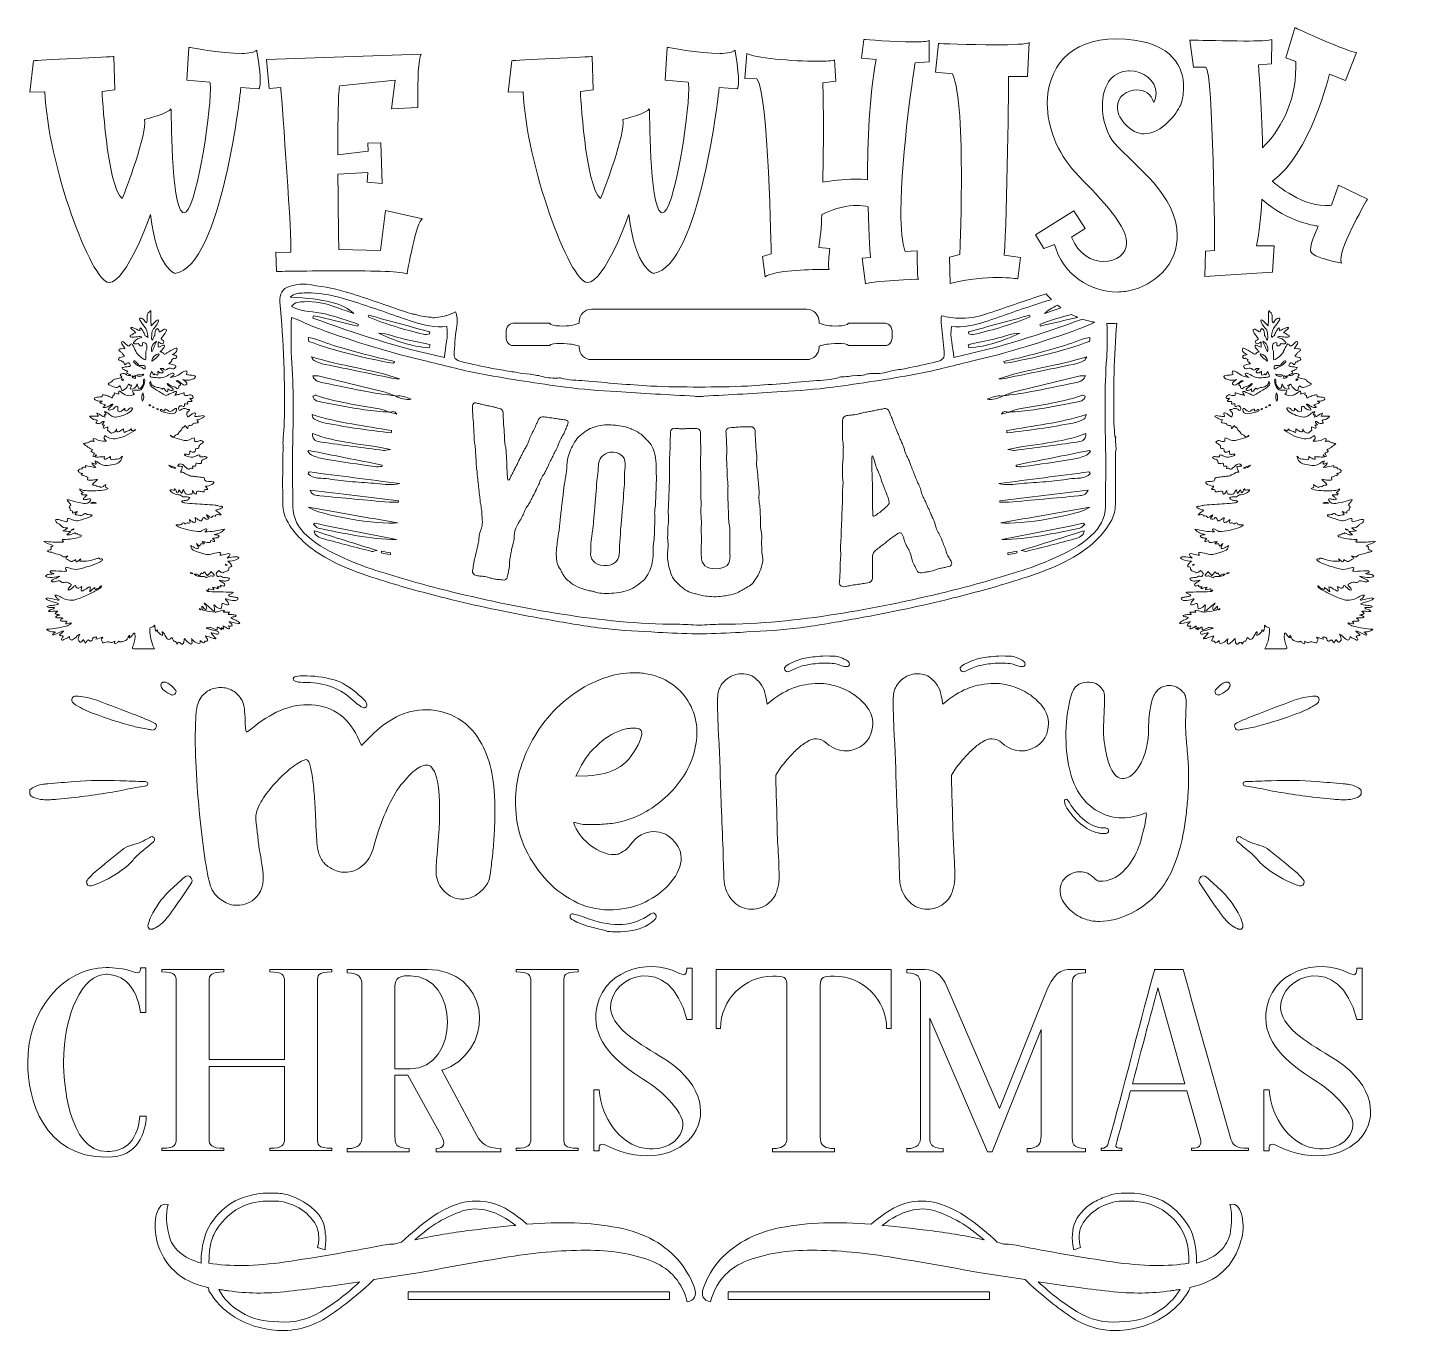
# Model space of a CAD drawing. Header units: inches. Extents: x 130 to 973, y -936 to -144.
import ezdxf

# ---------------------------------------------------------------- set-up
doc = ezdxf.new("R2010")
doc.units = ezdxf.units.IN
doc.header["$MEASUREMENT"] = 0
doc.layers.add('Layer 1', color=7, linetype='Continuous')

# ---------------------------------------------------------------- blocks, each defined once
blk = doc.blocks.new('block 3')
at = {"layer": 'Layer 1', "lineweight": 0}
for points, knots in [([(637.6, -284.07), (637.6, -284.07), (642.61, -283.68), (642.61, -283.68), (642.61, -283.68), (641.65, -270.97), (641.26, -252.86), (639.33, -252.47), (637.02, -252.08), (634.13, -252.08), (628.74, -252.08), (621.8, -253.43), (613.13, -257.48), (612.75, -265.38), (612.17, -272.31), (611.21, -277.52), (611.21, -277.52), (617.95, -278.29), (617.95, -278.29), (617.95, -278.29), (617.18, -284.26), (617.18, -288.11), (617.18, -289.46), (617.37, -290.62), (617.56, -291), (617.56, -291), (613.32, -291), (613.32, -291), (604.46, -291), (584.62, -291.39), (578.65, -295.43), (578.65, -295.43), (577.11, -283.1), (577.11, -283.1), (577.11, -283.1), (582.31, -281.37), (582.31, -281.37), (582.31, -281.37), (580.76, -183.88), (573.63, -175.02), (573.63, -175.02), (566.31, -174.83), (566.31, -174.83), (566.31, -174.83), (567.47, -159.61), (567.47, -159.61), (571.32, -162.3), (595.79, -164.42), (610.24, -164.42), (615.64, -164.42), (619.87, -164.23), (620.84, -163.46), (620.84, -163.46), (621.61, -176.56), (621.61, -176.56), (621.61, -176.56), (613.71, -177.52), (613.71, -177.52), (613.71, -177.52), (614.1, -191.4), (614.1, -209.31), (614.1, -209.31), (613.71, -237.83), (613.71, -237.83), (618.72, -237.06), (626.04, -236.09), (633.17, -236.09), (635.87, -236.09), (638.56, -236.09), (640.88, -236.48), (640.88, -213.36), (641.84, -185.62), (646.08, -163.27), (646.08, -163.27), (637.22, -162.5), (637.22, -162.5), (637.22, -162.5), (638.56, -151.13), (638.56, -151.13), (639.33, -151.13), (657.25, -152.67), (668.81, -152.67), (673.44, -152.67), (677.29, -152.48), (678.25, -151.71), (678.25, -151.71), (678.25, -164.81), (678.25, -164.81), (678.25, -164.81), (669.78, -165.39), (669.78, -165.39), (669.78, -165.39), (661.11, -220.49), (661.11, -255.75), (661.11, -266.15), (661.88, -274.82), (663.8, -280.02), (663.8, -280.02), (671.12, -279.64), (671.12, -279.64), (671.12, -279.64), (671.12, -285.42), (671.12, -285.42), (671.12, -290.23), (671.12, -296.4), (671.89, -296.78), (671.89, -296.78), (643.19, -298.13), (639.72, -299.67), (639.72, -299.67), (637.6, -284.07), (637.6, -284.07)], [0, 0, 0, 0, 1, 1, 1, 2, 2, 2, 3, 3, 3, 4, 4, 4, 5, 5, 5, 6, 6, 6, 7, 7, 7, 8, 8, 8, 9, 9, 9, 10, 10, 10, 11, 11, 11, 12, 12, 12, 13, 13, 13, 14, 14, 14, 15, 15, 15, 16, 16, 16, 17, 17, 17, 18, 18, 18, 19, 19, 19, 20, 20, 20, 21, 21, 21, 22, 22, 22, 23, 23, 23, 24, 24, 24, 25, 25, 25, 26, 26, 26, 27, 27, 27, 28, 28, 28, 29, 29, 29, 30, 30, 30, 31, 31, 31, 32, 32, 32, 33, 33, 33, 34, 34, 34, 35, 35, 35, 36, 36, 36, 37, 37, 37, 37]), ([(754.54, -275.78), (754.54, -275.78), (747.99, -278.29), (747.99, -278.29), (747.99, -278.29), (742.98, -269.81), (742.98, -269.81), (742.98, -269.81), (766.29, -255.36), (766.29, -255.36), (766.29, -255.36), (773.23, -265.96), (773.23, -265.96), (773.23, -265.96), (764.75, -271.35), (764.75, -271.35), (769.18, -281.95), (777.27, -286.19), (784.4, -286.19), (791.92, -286.19), (798.27, -281.56), (798.27, -274.82), (798.27, -274.82), (798.27, -274.43), (798.27, -274.43), (798.08, -262.49), (779.39, -245.15), (767.06, -231.86), (756.08, -219.91), (750.11, -204.3), (750.11, -190.05), (750.11, -169.05), (763.02, -150.74), (792.3, -150.74), (792.3, -150.74), (797.7, -150.94), (797.7, -150.94), (826.98, -153.06), (832.96, -168.66), (832.96, -180.03), (832.96, -185.04), (831.99, -189.28), (831.03, -191.2), (828.91, -196.02), (819.66, -208.54), (809.06, -208.54), (805.21, -208.54), (800.97, -206.62), (796.92, -201.99), (793.84, -198.52), (792.69, -195.06), (792.69, -192.17), (792.69, -185.81), (798.66, -181.76), (804.63, -181.76), (808.87, -181.76), (813.3, -184.07), (814.84, -189.47), (815.81, -187.54), (816.19, -185.62), (816.19, -183.88), (816.19, -175.98), (808.29, -170.2), (800.2, -170.2), (800.2, -170.2), (799.62, -170.2), (799.62, -170.2), (788.26, -170.59), (783.63, -180.61), (783.63, -191.4), (783.63, -200.06), (786.52, -209.12), (790.95, -214.13), (803.67, -228.58), (829.1, -245.53), (829.1, -270.58), (829.1, -270.58), (829.1, -272.31), (829.1, -272.31), (828.14, -291.19), (811.18, -302.37), (797.7, -304.3), (795.96, -304.49), (794.23, -304.68), (792.5, -304.68), (776.69, -304.68), (759.55, -294.47), (754.54, -275.78)], [0, 0, 0, 0, 1, 1, 1, 2, 2, 2, 3, 3, 3, 4, 4, 4, 5, 5, 5, 6, 6, 6, 7, 7, 7, 8, 8, 8, 9, 9, 9, 10, 10, 10, 11, 11, 11, 12, 12, 12, 13, 13, 13, 14, 14, 14, 15, 15, 15, 16, 16, 16, 17, 17, 17, 18, 18, 18, 19, 19, 19, 20, 20, 20, 21, 21, 21, 22, 22, 22, 23, 23, 23, 24, 24, 24, 25, 25, 25, 26, 26, 26, 27, 27, 27, 28, 28, 28, 29, 29, 29, 29]), ([(846.24, -279.83), (846.24, -279.83), (851.83, -279.44), (851.83, -279.44), (851.83, -279.44), (851.06, -170.78), (846.43, -168.08), (846.43, -168.08), (838.92, -167.89), (838.92, -167.89), (838.92, -167.89), (836.8, -151.51), (836.8, -151.51), (836.8, -151.51), (839.5, -151.51), (839.5, -151.51), (844.89, -151.71), (858.38, -152.09), (869.56, -152.09), (878.22, -152.09), (885.55, -151.9), (886.51, -151.13), (886.51, -151.13), (886.32, -165.96), (886.32, -165.96), (886.32, -165.96), (878.42, -166.54), (878.42, -166.54), (878.42, -166.54), (880.54, -189.85), (880.92, -217.02), (890.94, -206.81), (901.15, -190.62), (901.15, -168.08), (901.15, -168.08), (901.15, -164.61), (901.15, -164.61), (901.15, -164.61), (894.99, -162.3), (894.99, -162.3), (894.99, -162.3), (900.57, -144), (900.57, -144), (900.57, -144), (933.52, -159.03), (937.95, -159.03), (937.95, -159.03), (931.4, -176.18), (931.4, -176.18), (931.4, -176.18), (921.57, -172.32), (921.57, -172.32), (921.57, -172.32), (910.02, -220.87), (886.89, -237.25), (886.89, -237.25), (902.89, -252.08), (919.07, -252.08), (920.42, -252.08), (921.57, -252.08), (922.92, -251.89), (922.92, -251.89), (927.16, -239.75), (927.16, -239.75), (927.16, -239.75), (944.69, -248.23), (944.69, -248.23), (944.69, -248.23), (928.51, -275.98), (928.51, -285.03), (928.51, -285.99), (928.7, -286.57), (929.09, -287.15), (929.09, -287.15), (910.59, -283.68), (910.02, -279.83), (910.02, -279.83), (910.02, -279.25), (910.02, -279.25), (910.02, -274.63), (914.83, -264.61), (914.83, -264.61), (914.83, -264.61), (896.72, -262.87), (880.54, -248.23), (879.96, -258.63), (878.99, -268.46), (877.26, -276.55), (877.26, -276.55), (888.05, -276.55), (888.05, -276.55), (888.05, -276.55), (886.89, -292.54), (886.89, -292.54), (886.89, -292.54), (845.86, -295.24), (845.86, -295.24), (845.86, -295.24), (846.24, -279.83), (846.24, -279.83)], [0, 0, 0, 0, 1, 1, 1, 2, 2, 2, 3, 3, 3, 4, 4, 4, 5, 5, 5, 6, 6, 6, 7, 7, 7, 8, 8, 8, 9, 9, 9, 10, 10, 10, 11, 11, 11, 12, 12, 12, 13, 13, 13, 14, 14, 14, 15, 15, 15, 16, 16, 16, 17, 17, 17, 18, 18, 18, 19, 19, 19, 20, 20, 20, 21, 21, 21, 22, 22, 22, 23, 23, 23, 24, 24, 24, 25, 25, 25, 26, 26, 26, 27, 27, 27, 28, 28, 28, 29, 29, 29, 30, 30, 30, 31, 31, 31, 32, 32, 32, 33, 33, 33, 33]), ([(140.93, -182.92), (140.93, -182.92), (131.68, -183.11), (131.68, -183.11), (131.68, -183.11), (133.99, -164.04), (133.99, -164.04), (134.96, -163.84), (182.74, -161.53), (182.74, -161.53), (182.74, -161.53), (183.32, -181.76), (183.32, -181.76), (183.32, -181.76), (175.61, -182.73), (175.61, -182.73), (175.61, -182.73), (178.5, -240.72), (187.94, -247.85), (187.94, -247.85), (201.62, -212.97), (201.62, -201.8), (201.62, -201.8), (201.43, -199.87), (201.43, -199.87), (201.43, -199.87), (216.84, -195.83), (217.42, -193.32), (218.19, -193.32), (217.03, -251.7), (224.74, -256.32), (224.74, -256.32), (225.51, -256.52), (225.51, -256.52), (232.45, -256.52), (241.5, -198.72), (241.5, -181.38), (241.5, -179.45), (241.31, -177.91), (241.12, -177.14), (241.12, -177.14), (227.24, -175.79), (227.24, -175.79), (227.24, -175.79), (228.4, -155.95), (228.4, -155.95), (228.4, -155.95), (248.05, -159.61), (260.38, -159.61), (265.01, -159.61), (268.47, -159.03), (269.63, -157.68), (269.63, -157.68), (271.75, -169.62), (271.75, -176.56), (271.75, -178.87), (271.56, -180.61), (270.98, -181.18), (270.98, -181.18), (260, -180.41), (260, -180.41), (260, -180.41), (248.44, -289.27), (220.11, -293.32), (220.11, -293.32), (209.13, -291.19), (205.09, -257.48), (205.09, -257.48), (190.64, -298.9), (179.85, -298.9), (169.06, -298.71), (142.47, -226.65), (140.93, -182.92)], [0, 0, 0, 0, 1, 1, 1, 2, 2, 2, 3, 3, 3, 4, 4, 4, 5, 5, 5, 6, 6, 6, 7, 7, 7, 8, 8, 8, 9, 9, 9, 10, 10, 10, 11, 11, 11, 12, 12, 12, 13, 13, 13, 14, 14, 14, 15, 15, 15, 16, 16, 16, 17, 17, 17, 18, 18, 18, 19, 19, 19, 20, 20, 20, 21, 21, 21, 22, 22, 22, 23, 23, 23, 24, 24, 24, 24]), ([(321.64, -291.77), (301.61, -291.77), (281.57, -292.16), (281.57, -292.16), (281.57, -292.16), (281.18, -280.41), (281.18, -280.41), (281.18, -280.41), (290.24, -280.6), (290.24, -280.6), (290.43, -280.41), (290.43, -279.44), (290.43, -278.09), (290.43, -262.3), (284.27, -180.41), (284.27, -180.41), (284.27, -180.41), (277.14, -180.99), (277.14, -180.99), (277.14, -180.99), (275.6, -163.27), (275.6, -163.27), (275.6, -163.27), (369.62, -159.99), (369.62, -159.99), (367.69, -162.69), (367.5, -177.52), (367.5, -186.19), (367.5, -186.19), (367.5, -192.55), (367.5, -192.55), (367.5, -192.55), (351.51, -193.32), (351.51, -193.32), (351.51, -193.32), (353.82, -175.79), (353.82, -175.79), (353.82, -175.79), (320.1, -179.26), (320.1, -179.26), (319.14, -180.99), (318.95, -200.26), (318.95, -221.26), (318.95, -221.26), (337.44, -219.14), (337.44, -219.14), (337.44, -219.14), (337.06, -214.13), (337.06, -214.13), (337.06, -214.13), (345.15, -213.94), (345.15, -213.94), (345.15, -213.94), (345.92, -238.6), (345.92, -238.6), (345.92, -238.6), (336.67, -237.83), (336.67, -237.83), (336.67, -237.83), (337.25, -232.05), (337.25, -232.05), (337.25, -232.05), (318.95, -233.01), (318.95, -233.01), (319.14, -256.52), (319.52, -278.86), (319.52, -278.86), (319.52, -278.86), (344.76, -279.44), (344.76, -279.44), (344.76, -279.44), (347.85, -255.17), (347.85, -255.17), (347.85, -255.17), (370.39, -260.18), (370.39, -260.18), (366.73, -260.76), (360.95, -293.7), (360.95, -293.7), (359.21, -292.16), (340.33, -291.77), (321.64, -291.77)], [0, 0, 0, 0, 1, 1, 1, 2, 2, 2, 3, 3, 3, 4, 4, 4, 5, 5, 5, 6, 6, 6, 7, 7, 7, 8, 8, 8, 9, 9, 9, 10, 10, 10, 11, 11, 11, 12, 12, 12, 13, 13, 13, 14, 14, 14, 15, 15, 15, 16, 16, 16, 17, 17, 17, 18, 18, 18, 19, 19, 19, 20, 20, 20, 21, 21, 21, 22, 22, 22, 23, 23, 23, 24, 24, 24, 25, 25, 25, 26, 26, 26, 27, 27, 27, 27]), ([(431.65, -182.92), (431.65, -182.92), (422.4, -183.11), (422.4, -183.11), (422.4, -183.11), (424.71, -164.04), (424.71, -164.04), (425.67, -163.84), (473.46, -161.53), (473.46, -161.53), (473.46, -161.53), (474.03, -181.76), (474.03, -181.76), (474.03, -181.76), (466.33, -182.73), (466.33, -182.73), (466.33, -182.73), (469.22, -240.72), (478.66, -247.85), (478.66, -247.85), (492.34, -212.97), (492.34, -201.8), (492.34, -201.8), (492.14, -199.87), (492.14, -199.87), (492.14, -199.87), (507.56, -195.83), (508.14, -193.32), (508.91, -193.32), (507.75, -251.7), (515.46, -256.32), (515.46, -256.32), (516.23, -256.52), (516.23, -256.52), (523.16, -256.52), (532.22, -198.72), (532.22, -181.38), (532.22, -179.45), (532.03, -177.91), (531.83, -177.14), (531.83, -177.14), (517.96, -175.79), (517.96, -175.79), (517.96, -175.79), (519.12, -155.95), (519.12, -155.95), (519.12, -155.95), (538.77, -159.61), (551.1, -159.61), (555.72, -159.61), (559.19, -159.03), (560.35, -157.68), (560.35, -157.68), (562.46, -169.62), (562.46, -176.56), (562.46, -178.87), (562.27, -180.61), (561.7, -181.18), (561.7, -181.18), (550.71, -180.41), (550.71, -180.41), (550.71, -180.41), (539.15, -289.27), (510.83, -293.32), (510.83, -293.32), (499.85, -291.19), (495.8, -257.48), (495.8, -257.48), (481.35, -298.9), (470.56, -298.9), (459.78, -298.71), (433.19, -226.65), (431.65, -182.92)], [0, 0, 0, 0, 1, 1, 1, 2, 2, 2, 3, 3, 3, 4, 4, 4, 5, 5, 5, 6, 6, 6, 7, 7, 7, 8, 8, 8, 9, 9, 9, 10, 10, 10, 11, 11, 11, 12, 12, 12, 13, 13, 13, 14, 14, 14, 15, 15, 15, 16, 16, 16, 17, 17, 17, 18, 18, 18, 19, 19, 19, 20, 20, 20, 21, 21, 21, 22, 22, 22, 23, 23, 23, 24, 24, 24, 24]), ([(690.77, -283.49), (690.77, -283.49), (696.93, -281.95), (696.93, -281.95), (696.93, -281.95), (697.9, -260.18), (697.9, -235.71), (697.9, -210.08), (696.93, -181.57), (692.5, -172.13), (692.5, -172.13), (682.1, -170.97), (682.1, -170.97), (682.1, -170.97), (684.03, -153.63), (684.03, -153.63), (684.03, -153.63), (702.91, -154.4), (718.71, -154.4), (728.92, -154.4), (737.78, -154.02), (739.13, -153.06), (739.13, -153.06), (738.17, -173.67), (738.17, -173.67), (738.17, -173.67), (726.61, -173.67), (726.61, -173.67), (726.61, -173.67), (725.84, -258.25), (723.91, -282.33), (723.91, -282.33), (733.93, -283.68), (733.93, -283.68), (733.93, -283.68), (732.19, -296.59), (732.19, -296.59), (732.19, -296.59), (727.38, -295.82), (719.86, -295.82), (712.54, -295.82), (702.33, -296.59), (691.15, -299.48), (691.15, -299.48), (690.77, -283.49), (690.77, -283.49)], [0, 0, 0, 0, 1, 1, 1, 2, 2, 2, 3, 3, 3, 4, 4, 4, 5, 5, 5, 6, 6, 6, 7, 7, 7, 8, 8, 8, 9, 9, 9, 10, 10, 10, 11, 11, 11, 12, 12, 12, 13, 13, 13, 14, 14, 14, 15, 15, 15, 15])]:
    blk.add_open_spline(points, degree=3, knots=knots, dxfattribs=at)
blk = doc.blocks.new('block 5')
at = {"layer": 'Layer 1', "lineweight": 0}
blk.add_open_spline([(457.38, -382.43), (458.61, -382.6), (459.28, -383.63), (458.76, -384.8), (458.31, -385.91), (457.93, -386.59), (457.77, -387.22), (457.62, -387.78), (457.23, -388.46), (456.77, -389.64), (456.25, -390.74), (455.85, -391.41), (455.55, -391.95), (455.18, -392.49), (454.8, -393.09), (454.26, -394.25), (453.8, -395.43), (453.47, -396.12), (453.32, -396.68), (453.01, -397.29), (452.83, -397.99), (452.3, -399.09), (451.75, -400.25), (451.43, -400.94), (451.05, -401.47), (450.74, -402.01), (450.42, -402.62), (449.87, -403.78), (449.32, -404.94), (449.07, -405.63), (448.76, -406.17), (448.45, -406.71), (448.12, -407.39), (447.56, -408.55), (447.02, -409.64), (446.68, -410.32), (446.52, -410.89), (446.2, -411.5), (445.94, -412.19), (445.39, -413.27), (444.82, -414.43), (444.42, -415.03), (444.03, -415.55), (443.63, -416.08), (443.23, -416.68), (442.66, -417.83), (442.09, -418.99), (441.75, -419.67), (441.58, -420.23), (441.41, -420.86), (441.07, -421.54), (440.49, -422.69), (439.92, -423.77), (439.66, -424.46), (439.33, -425.07), (439.16, -425.63), (438.81, -426.3), (438.23, -427.46), (437.66, -428.54), (437.23, -429.2), (437.06, -429.76), (436.73, -430.36), (436.39, -430.97), (435.8, -432.12), (435.29, -433.28), (434.79, -433.86), (434.46, -434.39), (434.05, -434.91), (433.55, -435.49), (433.04, -436.65), (432.44, -437.8), (432.09, -438.47), (431.91, -439.03), (431.73, -439.66), (431.37, -440.33), (430.85, -441.49), (430.25, -442.63), (429.9, -443.24), (429.49, -443.75), (429.15, -444.28), (428.79, -444.96), (428.18, -446.1), (427.58, -447.24), (426.6, -449.06), (426.4, -450.19), (426.16, -451.62), (426.2, -452.36), (426.17, -453.01), (426.15, -453.67), (426.09, -454.47), (425.87, -455.82), (425.62, -457.25), (425.42, -457.95), (425.23, -458.57), (425.04, -459.2), (424.74, -459.95), (424.51, -461.31), (424.35, -462.24), (424.19, -463.16), (424.03, -464.09), (423.87, -465.01), (423.72, -465.94), (423.56, -466.87), (423.32, -468.29), (423.28, -469.02), (423.25, -469.67), (423.39, -470.36), (423.26, -471.14), (423.03, -472.49), (422.79, -473.92), (422.67, -474.63), (422.47, -475.26), (422.36, -475.9), (422.15, -476.67), (421.92, -478.02), (421.71, -479.23), (420.36, -479.96), (418.92, -479.71), (417.65, -479.48), (416.96, -479.43), (416.27, -479.38), (415.58, -479.33), (414.97, -479.3), (413.61, -479.05), (412.26, -478.8), (411.61, -478.54), (411.03, -478.35), (410.36, -478.15), (409.71, -477.89), (408.36, -477.63), (407.09, -477.39), (406.38, -477.4), (405.69, -477.34), (405, -477.27), (404.3, -477.29), (403.03, -477.03), (401.59, -476.75), (400.57, -475.29), (400.81, -474.08), (401.09, -472.74), (401.16, -471.94), (401.21, -471.28), (401.34, -470.65), (401.4, -469.92), (401.69, -468.51), (401.96, -467.16), (402.2, -466.4), (402.33, -465.76), (402.55, -465.14), (402.77, -464.45), (403.06, -463.03), (403.25, -462.11), (403.44, -461.19), (403.62, -460.27), (403.83, -459.65), (403.98, -458.94), (404.27, -457.53), (404.54, -456.18), (404.6, -455.45), (404.65, -454.8), (404.7, -454.15), (404.77, -453.35), (405.06, -451.93), (405.34, -450.59), (405.64, -449.91), (405.77, -449.28), (405.98, -448.66), (406.3, -447.91), (406.59, -446.49), (406.82, -445.36), (406.82, -443.3), (406.65, -442.08), (406.5, -440.8), (406.41, -440.04), (406.44, -439.45), (406.49, -438.8), (406.4, -438.04), (406.24, -436.83), (406.09, -435.54), (406, -434.79), (405.88, -434.17), (405.68, -433.54), (405.57, -432.85), (405.43, -431.57), (405.37, -430.3), (405.28, -429.54), (405.17, -428.93), (405.05, -428.31), (404.97, -427.55), (404.82, -426.34), (404.68, -425.06), (404.68, -424.32), (404.56, -423.7), (404.45, -423.09), (404.37, -422.33), (404.22, -421.11), (404.1, -419.83), (404.1, -419.09), (403.99, -418.48), (403.88, -417.86), (403.8, -417.1), (403.68, -415.82), (403.62, -414.62), (403.54, -413.87), (403.44, -413.25), (403.26, -412.62), (403.18, -411.86), (403.14, -410.6), (403.01, -409.38), (402.94, -408.63), (403.01, -407.97), (402.9, -407.36), (402.98, -406.64), (402.87, -405.35), (402.77, -404.07), (402.76, -403.4), (402.67, -402.72), (402.73, -402.14), (402.66, -401.38), (402.55, -400.1), (402.44, -398.88), (402.37, -398.13), (402.2, -397.5), (402.11, -396.88), (401.96, -396.18), (401.86, -394.9), (401.84, -393.63), (401.7, -392.86), (401.76, -392.28), (401.67, -391.67), (401.68, -390.93), (401.66, -389.66), (401.57, -388.38), (401.59, -387.64), (401.5, -387.03), (401.42, -386.41), (401.43, -385.67), (401.35, -384.39), (401.34, -383.13), (401.2, -382.43), (401.11, -381.81), (401.03, -381.2), (400.97, -380.44), (400.9, -379.16), (400.89, -377.9), (400.77, -377.13), (400.83, -376.55), (400.75, -375.93), (400.78, -375.2), (400.71, -373.92), (400.71, -372.65), (401.67, -371.77), (402.88, -372.06), (403.67, -372.24), (404.45, -372.43), (405.24, -372.61), (405.79, -372.81), (406.44, -372.96), (407.58, -373.22), (408.36, -373.4), (409.15, -373.58), (409.94, -373.76), (410.53, -373.81), (411.17, -373.96), (412.31, -374.21), (413.53, -374.47), (414.09, -374.67), (414.66, -374.79), (415.23, -374.91), (415.86, -375.12), (417.08, -375.38), (418.22, -375.62), (419.31, -376.88), (419.44, -378.08), (419.45, -379.49), (419.51, -380.31), (419.45, -380.96), (419.54, -381.64), (419.54, -382.38), (419.55, -383.78), (419.64, -385.2), (419.71, -386.03), (419.81, -386.64), (419.9, -387.32), (419.98, -388.07), (420.08, -389.49), (420.1, -390.9), (420.17, -391.72), (420.12, -392.37), (420.21, -393.06), (420.22, -393.8), (420.25, -395.2), (420.35, -396.62), (420.51, -397.39), (420.68, -398.08), (420.87, -398.71), (421.03, -399.48), (421.14, -400.9), (421.18, -402.3), (421.25, -403.13), (421.36, -403.81), (421.31, -404.47), (421.47, -405.23), (421.52, -406.64), (421.64, -408.06), (421.64, -408.87), (421.59, -409.52), (421.55, -410.18), (421.56, -410.92), (421.68, -412.41), (421.8, -413.83), (421.82, -414.57), (421.93, -415.25), (421.89, -415.9), (421.98, -416.66), (422.12, -418.08), (422.29, -419.29), (422.75, -419.37), (423.44, -418.25), (424, -416.96), (424.37, -416.22), (424.72, -415.62), (425.05, -415.1), (425.35, -414.34), (425.98, -413.06), (426.6, -411.78), (426.96, -411.11), (427.3, -410.51), (427.65, -409.91), (427.93, -409.23), (428.55, -407.94), (429.17, -406.66), (429.54, -405.92), (429.88, -405.32), (430.2, -404.79), (430.49, -404.03), (431.11, -402.75), (431.72, -401.46), (432.14, -400.8), (432.47, -400.27), (432.88, -399.68), (433.3, -399.02), (433.91, -397.73), (434.51, -396.44), (434.8, -395.69), (434.98, -395.06), (435.16, -394.43), (435.51, -393.76), (436.11, -392.47), (436.63, -391.16), (436.99, -390.41), (437.32, -389.81), (437.64, -389.28), (437.99, -388.53), (438.58, -387.24), (439.17, -385.95), (439.44, -385.26), (439.76, -384.65), (440.09, -384.05), (440.35, -383.36), (440.94, -382.06), (441.5, -380.91), (443.14, -380.38), (444.3, -380.56), (445.38, -380.73), (446.46, -380.9), (447.54, -381.07), (448.42, -381.13), (449.21, -381.26), (450.88, -381.5), (451.96, -381.66), (453.04, -381.82), (454.13, -381.98), (455.21, -382.13), (456.3, -382.28), (457.38, -382.43)], degree=3, knots=[0, 0, 0, 0, 1, 1, 1, 2, 2, 2, 3, 3, 3, 4, 4, 4, 5, 5, 5, 6, 6, 6, 7, 7, 7, 8, 8, 8, 9, 9, 9, 10, 10, 10, 11, 11, 11, 12, 12, 12, 13, 13, 13, 14, 14, 14, 15, 15, 15, 16, 16, 16, 17, 17, 17, 18, 18, 18, 19, 19, 19, 20, 20, 20, 21, 21, 21, 22, 22, 22, 23, 23, 23, 24, 24, 24, 25, 25, 25, 26, 26, 26, 27, 27, 27, 28, 28, 28, 29, 29, 29, 30, 30, 30, 31, 31, 31, 32, 32, 32, 33, 33, 33, 34, 34, 34, 35, 35, 35, 36, 36, 36, 37, 37, 37, 38, 38, 38, 39, 39, 39, 40, 40, 40, 41, 41, 41, 42, 42, 42, 43, 43, 43, 44, 44, 44, 45, 45, 45, 46, 46, 46, 47, 47, 47, 48, 48, 48, 49, 49, 49, 50, 50, 50, 51, 51, 51, 52, 52, 52, 53, 53, 53, 54, 54, 54, 55, 55, 55, 56, 56, 56, 57, 57, 57, 58, 58, 58, 59, 59, 59, 60, 60, 60, 61, 61, 61, 62, 62, 62, 63, 63, 63, 64, 64, 64, 65, 65, 65, 66, 66, 66, 67, 67, 67, 68, 68, 68, 69, 69, 69, 70, 70, 70, 71, 71, 71, 72, 72, 72, 73, 73, 73, 74, 74, 74, 75, 75, 75, 76, 76, 76, 77, 77, 77, 78, 78, 78, 79, 79, 79, 80, 80, 80, 81, 81, 81, 82, 82, 82, 83, 83, 83, 84, 84, 84, 85, 85, 85, 86, 86, 86, 87, 87, 87, 88, 88, 88, 89, 89, 89, 90, 90, 90, 91, 91, 91, 92, 92, 92, 93, 93, 93, 94, 94, 94, 95, 95, 95, 96, 96, 96, 97, 97, 97, 98, 98, 98, 99, 99, 99, 100, 100, 100, 101, 101, 101, 102, 102, 102, 103, 103, 103, 104, 104, 104, 105, 105, 105, 106, 106, 106, 107, 107, 107, 108, 108, 108, 109, 109, 109, 110, 110, 110, 111, 111, 111, 112, 112, 112, 113, 113, 113, 114, 114, 114, 115, 115, 115, 116, 116, 116, 117, 117, 117, 118, 118, 118, 119, 119, 119, 120, 120, 120, 121, 121, 121, 122, 122, 122, 123, 123, 123, 124, 124, 124, 125, 125, 125, 125], dxfattribs=at)
blk = doc.blocks.new('block 6')
at = {"layer": 'Layer 1', "lineweight": 0}
for points, knots in [([(479.15, -487.8), (477.69, -487.68), (476.34, -487.42), (475.09, -486.94), (474.5, -486.82), (473.82, -486.61), (473.23, -486.49), (472.81, -486.38), (472.38, -486.34), (471.96, -486.22), (470.35, -485.93), (468.76, -485.48), (467.35, -484.98), (465.44, -484.27), (463.63, -483.43), (462.02, -482.45), (460.34, -481.33), (458.84, -480.14), (457.53, -478.82), (456.55, -477.76), (455.83, -476.58), (455.22, -475.27), (455.01, -474.88), (454.88, -474.58), (454.67, -474.19), (454.44, -473.94), (454.31, -473.63), (454.17, -473.4), (453.39, -472.14), (452.7, -470.81), (452.28, -469.45), (451.9, -467.8), (451.69, -466.09), (451.68, -464.27), (451.71, -462.67), (451.84, -461.01), (452.07, -459.22), (452.25, -457.86), (452.24, -457.27), (452.32, -456.63), (452.43, -455.79), (452.54, -454.96), (452.65, -454.12), (452.82, -452.76), (452.98, -452.13), (453.06, -451.55), (453.14, -450.91), (453.3, -450.34), (453.47, -448.98), (453.63, -447.76), (453.64, -447.04), (453.71, -446.46), (453.8, -445.82), (453.81, -445.09), (453.96, -443.87), (454.14, -442.51), (454.21, -441.94), (454.22, -441.28), (454.32, -440.44), (454.43, -439.61), (454.54, -438.77), (454.65, -437.91), (454.76, -437.05), (454.87, -436.19), (454.88, -435.54), (454.95, -434.96), (455.12, -433.6), (455.23, -432.76), (455.34, -431.93), (455.45, -431.09), (455.56, -430.23), (455.67, -429.37), (455.78, -428.51), (455.96, -427.15), (455.95, -426.57), (456.04, -425.92), (456.11, -425.35), (456.12, -424.62), (456.28, -423.4), (456.46, -422.04), (456.62, -421.4), (456.77, -420.84), (456.85, -420.2), (457, -419.63), (457.18, -418.27), (457.34, -417.05), (457.5, -416.35), (457.59, -415.7), (457.66, -415.13), (457.83, -414.42), (457.99, -413.2), (458.16, -411.84), (458.17, -411.18), (458.17, -410.6), (458.16, -410.02), (458.17, -409.36), (458.35, -408), (458.58, -406.21), (458.94, -404.58), (459.52, -403.05), (460.05, -401.3), (460.71, -399.7), (461.49, -398.27), (462.29, -396.7), (463.22, -395.29), (464.21, -393.95), (465.34, -392.63), (466.67, -391.48), (468.05, -390.48), (468.06, -390.41), (468.06, -390.41), (468.13, -390.41), (469.45, -389.33), (470.87, -388.47), (472.36, -387.69), (473.91, -386.99), (475.59, -386.44), (477.31, -386.1), (478.96, -385.76), (480.67, -385.49), (482.44, -385.36), (484.12, -385.37), (485.8, -385.45), (487.62, -385.6), (489.36, -385.74), (491.02, -386.02), (492.67, -386.36), (494.25, -386.76), (495.75, -387.3), (497.17, -387.9), (497.24, -387.98), (497.39, -387.99), (497.53, -388.07), (499.17, -388.68), (500.73, -389.5), (502.15, -390.38), (503.56, -391.4), (504.83, -392.48), (505.95, -393.77), (506.23, -394.07), (506.51, -394.37), (506.86, -394.68), (507.78, -395.52), (508.62, -396.5), (509.39, -397.62), (510.22, -399.1), (510.9, -400.72), (511.43, -402.41), (511.75, -403.58), (511.93, -404.81), (512.03, -406.12), (512.09, -406.55), (512.15, -406.99), (512.21, -407.43), (512.37, -409.02), (512.39, -410.69), (512.32, -412.49), (512.27, -413.87), (512.4, -414.45), (512.45, -415.1), (512.5, -415.68), (512.63, -416.34), (512.58, -417.71), (512.55, -418.55), (512.52, -419.4), (512.49, -420.24), (512.46, -421.1), (512.42, -421.97), (512.39, -422.84), (512.36, -423.68), (512.33, -424.52), (512.3, -425.37), (512.27, -426.23), (512.23, -427.1), (512.2, -427.97), (512.17, -428.83), (512.14, -429.7), (512.11, -430.57), (512.07, -431.43), (512.04, -432.3), (512.01, -433.17), (511.96, -434.39), (511.86, -435.11), (511.76, -435.69), (511.65, -436.33), (511.55, -436.91), (511.5, -438.28), (511.46, -439.51), (511.51, -440.24), (511.56, -440.89), (511.62, -441.47), (511.67, -442.19), (511.63, -443.42), (511.6, -444.29), (511.57, -445.15), (511.53, -446.02), (511.51, -446.6), (511.41, -447.25), (511.36, -448.62), (511.31, -449.84), (511.36, -450.57), (511.34, -451.15), (511.31, -452.02), (511.28, -452.88), (511.25, -453.75), (511.2, -454.98), (511.09, -455.7), (510.99, -456.34), (510.88, -456.92), (510.7, -457.64), (510.65, -458.86), (510.6, -460.23), (510.65, -460.89), (510.63, -461.46), (510.61, -462.04), (510.67, -462.7), (510.62, -464.07), (510.55, -465.87), (510.32, -467.53), (510.01, -469.11), (509.7, -470.9), (509.13, -472.55), (508.48, -474.04), (507.83, -475.68), (506.92, -477.23), (505.85, -478.63), (504.77, -479.96), (503.54, -481.06), (502.04, -482.07), (501.95, -482.14), (501.78, -482.2), (501.69, -482.27), (501.6, -482.34), (501.51, -482.41), (501.43, -482.47), (500.09, -483.64), (498.59, -484.57), (496.92, -485.35), (495.17, -486.04), (493.25, -486.65), (491.16, -487.02), (489.34, -487.41), (487.34, -487.71), (485.18, -487.77), (483.19, -487.98), (481.2, -487.97), (479.15, -487.8)], [0, 0, 0, 0, 1, 1, 1, 2, 2, 2, 3, 3, 3, 4, 4, 4, 5, 5, 5, 6, 6, 6, 7, 7, 7, 8, 8, 8, 9, 9, 9, 10, 10, 10, 11, 11, 11, 12, 12, 12, 13, 13, 13, 14, 14, 14, 15, 15, 15, 16, 16, 16, 17, 17, 17, 18, 18, 18, 19, 19, 19, 20, 20, 20, 21, 21, 21, 22, 22, 22, 23, 23, 23, 24, 24, 24, 25, 25, 25, 26, 26, 26, 27, 27, 27, 28, 28, 28, 29, 29, 29, 30, 30, 30, 31, 31, 31, 32, 32, 32, 33, 33, 33, 34, 34, 34, 35, 35, 35, 36, 36, 36, 37, 37, 37, 38, 38, 38, 39, 39, 39, 40, 40, 40, 41, 41, 41, 42, 42, 42, 43, 43, 43, 44, 44, 44, 45, 45, 45, 46, 46, 46, 47, 47, 47, 48, 48, 48, 49, 49, 49, 50, 50, 50, 51, 51, 51, 52, 52, 52, 53, 53, 53, 54, 54, 54, 55, 55, 55, 56, 56, 56, 57, 57, 57, 58, 58, 58, 59, 59, 59, 60, 60, 60, 61, 61, 61, 62, 62, 62, 63, 63, 63, 64, 64, 64, 65, 65, 65, 66, 66, 66, 67, 67, 67, 68, 68, 68, 69, 69, 69, 70, 70, 70, 71, 71, 71, 72, 72, 72, 73, 73, 73, 74, 74, 74, 75, 75, 75, 76, 76, 76, 77, 77, 77, 78, 78, 78, 79, 79, 79, 80, 80, 80, 81, 81, 81, 82, 82, 82, 82]), ([(480.55, -470.95), (483.3, -471.17), (485.53, -470.62), (487.13, -469.36), (488.89, -468.18), (489.85, -466.36), (490.01, -463.91), (490.11, -462.54), (490.07, -461.89), (490.03, -461.23), (490.08, -460.58), (490.04, -459.93), (490.14, -458.56), (490.2, -457.67), (490.26, -456.78), (490.32, -455.89), (490.44, -455.32), (490.49, -454.6), (490.59, -453.23), (490.65, -452.34), (490.71, -451.45), (490.77, -450.56), (490.73, -449.98), (490.78, -449.26), (490.88, -447.89), (490.97, -446.52), (491.1, -445.88), (491.14, -445.23), (491.18, -444.65), (491.31, -443.93), (491.41, -442.56), (491.47, -441.67), (491.53, -440.79), (491.59, -439.9), (491.66, -439.01), (491.72, -438.12), (491.78, -437.23), (491.86, -436), (492, -435.22), (492.12, -434.57), (492.16, -433.99), (492.29, -433.28), (492.39, -431.91), (492.47, -430.68), (492.45, -429.89), (492.49, -429.31), (492.53, -428.66), (492.51, -427.86), (492.59, -426.64), (492.69, -425.27), (492.81, -424.55), (492.85, -423.97), (492.98, -423.33), (493.11, -422.54), (493.19, -421.32), (493.29, -419.95), (493.18, -419.21), (493.15, -418.63), (493.11, -417.98), (493.01, -417.18), (493.1, -415.95), (493.16, -415.06), (493.22, -414.17), (493.29, -413.28), (493.33, -412.63), (493.46, -411.92), (493.55, -410.55), (493.72, -408.17), (493.4, -406.12), (492.08, -404.65), (490.76, -403.1), (488.79, -402.23), (486.26, -402.02), (483.64, -401.8), (481.84, -402.65), (480.29, -403.89), (478.74, -405.13), (477.66, -406.83), (477.43, -409.21), (477.34, -410.1), (477.26, -410.98), (477.17, -411.87), (477.18, -412.52), (477.11, -413.32), (476.99, -414.54), (476.86, -415.91), (476.71, -416.62), (476.65, -417.19), (476.52, -417.83), (476.45, -418.48), (476.32, -419.85), (476.19, -421.21), (476.12, -421.93), (476.14, -422.52), (476.08, -423.17), (476.09, -423.82), (475.96, -425.19), (475.88, -426.07), (475.79, -426.96), (475.7, -427.85), (475.72, -428.5), (475.66, -429.15), (475.53, -430.52), (475.44, -431.4), (475.35, -432.29), (475.27, -433.18), (475.21, -433.82), (475.22, -434.48), (475.09, -435.85), (475.01, -436.73), (474.92, -437.62), (474.83, -438.51), (474.75, -439.4), (474.66, -440.28), (474.58, -441.17), (474.45, -442.54), (474.38, -443.18), (474.4, -443.84), (474.32, -444.73), (474.23, -445.62), (474.15, -446.5), (474.02, -447.87), (473.95, -448.52), (473.81, -449.16), (473.67, -449.8), (473.6, -450.44), (473.47, -451.81), (473.34, -453.18), (473.2, -453.82), (473.13, -454.46), (473.07, -455.11), (472.93, -455.75), (472.79, -457.12), (472.66, -458.49), (472.68, -459.14), (472.7, -459.8), (472.72, -460.45), (472.74, -461.1), (472.61, -462.47), (472.37, -464.92), (472.94, -466.86), (474.23, -468.29), (475.6, -469.8), (477.71, -470.71), (480.55, -470.95)], [0, 0, 0, 0, 1, 1, 1, 2, 2, 2, 3, 3, 3, 4, 4, 4, 5, 5, 5, 6, 6, 6, 7, 7, 7, 8, 8, 8, 9, 9, 9, 10, 10, 10, 11, 11, 11, 12, 12, 12, 13, 13, 13, 14, 14, 14, 15, 15, 15, 16, 16, 16, 17, 17, 17, 18, 18, 18, 19, 19, 19, 20, 20, 20, 21, 21, 21, 22, 22, 22, 23, 23, 23, 24, 24, 24, 25, 25, 25, 26, 26, 26, 27, 27, 27, 28, 28, 28, 29, 29, 29, 30, 30, 30, 31, 31, 31, 32, 32, 32, 33, 33, 33, 34, 34, 34, 35, 35, 35, 36, 36, 36, 37, 37, 37, 38, 38, 38, 39, 39, 39, 40, 40, 40, 41, 41, 41, 42, 42, 42, 43, 43, 43, 44, 44, 44, 45, 45, 45, 46, 46, 46, 47, 47, 47, 48, 48, 48, 48])]:
    blk.add_open_spline(points, degree=3, knots=knots, dxfattribs=at)
blk = doc.blocks.new('block 7')
at = {"layer": 'Layer 1', "lineweight": 0}
blk.add_open_spline([(572.51, -388.64), (572.6, -390), (572.58, -390.73), (572.61, -391.31), (572.66, -391.96), (572.63, -392.61), (572.72, -393.98), (572.77, -394.87), (572.83, -395.76), (572.89, -396.65), (572.95, -397.54), (573.01, -398.43), (573.06, -399.32), (573.15, -400.69), (573.27, -401.33), (573.31, -401.91), (573.35, -402.56), (573.47, -403.2), (573.56, -404.57), (573.65, -405.94), (573.54, -406.6), (573.51, -407.26), (573.47, -407.91), (573.36, -408.57), (573.45, -409.94), (573.54, -411.31), (573.66, -411.96), (573.78, -412.6), (573.89, -413.17), (574.02, -413.96), (574.1, -415.18), (574.16, -416.07), (574.22, -416.96), (574.27, -417.85), (574.39, -418.5), (574.43, -419.15), (574.52, -420.52), (574.61, -421.89), (574.66, -422.54), (574.78, -423.18), (574.83, -424.07), (574.89, -424.96), (574.95, -425.85), (575.04, -427.22), (574.93, -427.88), (574.89, -428.53), (574.85, -429.11), (574.82, -429.91), (574.9, -431.14), (574.99, -432.51), (575.12, -433.22), (575.23, -433.8), (575.35, -434.44), (575.48, -435.08), (575.57, -436.45), (575.66, -437.82), (575.62, -438.48), (575.66, -439.13), (575.7, -439.7), (575.67, -440.43), (575.76, -441.8), (575.84, -443.03), (575.81, -443.83), (575.76, -444.41), (575.73, -445.06), (575.69, -445.72), (575.78, -447.09), (575.87, -448.46), (576.07, -449.09), (576.19, -449.74), (576.31, -450.38), (576.44, -451.02), (576.53, -452.4), (576.62, -453.77), (576.58, -454.42), (576.54, -455.08), (576.49, -455.66), (576.38, -456.39), (576.47, -457.76), (576.52, -458.65), (576.58, -459.54), (576.64, -460.43), (576.68, -461.01), (576.64, -461.8), (576.72, -463.03), (576.77, -463.68), (576.89, -464.33), (577.02, -464.97), (577.17, -466.04), (577.24, -467.12), (577.14, -468.15), (576.91, -469.83), (576.51, -471.37), (576.02, -472.92), (575.94, -473), (575.94, -473.07), (575.95, -473.15), (575.38, -474.85), (574.63, -476.42), (573.7, -477.84), (573.55, -478.07), (573.39, -478.3), (573.23, -478.52), (572.47, -479.87), (571.6, -481.08), (570.55, -482.22), (569.49, -483.07), (568.34, -483.78), (567.09, -484.42), (566.59, -484.66), (566.09, -484.9), (565.67, -485.21), (565.17, -485.45), (564.67, -485.76), (564.25, -486), (563.18, -486.77), (561.92, -487.4), (560.57, -487.96), (558.7, -488.53), (556.75, -488.96), (554.7, -489.24), (554.44, -489.24), (554.09, -489.25), (553.84, -489.33), (552.22, -489.67), (550.51, -489.86), (548.7, -489.89), (546.9, -489.93), (545.27, -489.81), (543.64, -489.54), (543.29, -489.47), (542.95, -489.48), (542.61, -489.48), (540.54, -489.22), (538.57, -488.8), (536.77, -488.22), (536.51, -488.15), (536.17, -488.01), (535.83, -487.94), (534.2, -487.58), (532.67, -487), (531.22, -486.34), (529.69, -485.46), (528.33, -484.44), (527.07, -483.27), (526.96, -483.17), (526.85, -483.07), (526.74, -482.97), (525.31, -481.8), (523.97, -480.48), (522.9, -479.01), (522.16, -477.77), (521.6, -476.46), (521.12, -475.08), (521.05, -474.78), (520.97, -474.49), (520.89, -474.2), (520.34, -472.67), (519.96, -471), (519.75, -469.26), (519.67, -469.19), (519.67, -469.04), (519.67, -468.97), (519.37, -467.45), (519.25, -465.85), (519.29, -464.19), (519.32, -462.96), (519.42, -462.17), (519.43, -461.59), (519.53, -460.94), (519.63, -460.29), (519.66, -458.92), (519.69, -457.55), (519.54, -456.89), (519.48, -456.24), (519.41, -455.59), (519.35, -454.94), (519.38, -453.57), (519.4, -452.67), (519.42, -451.78), (519.45, -450.89), (519.47, -450.02), (519.49, -449.16), (519.51, -448.29), (519.54, -446.92), (519.64, -446.2), (519.73, -445.62), (519.83, -444.97), (519.93, -444.32), (519.96, -442.95), (519.99, -441.58), (519.93, -440.93), (519.86, -440.27), (519.8, -439.69), (519.74, -438.97), (519.77, -437.6), (519.8, -436.37), (519.82, -435.57), (519.91, -435), (519.93, -434.11), (519.95, -433.22), (519.98, -432.33), (520.01, -430.95), (520.02, -430.3), (520.12, -429.65), (520.14, -428.76), (520.16, -427.87), (520.18, -426.98), (520.21, -425.61), (520.23, -424.96), (520.32, -424.31), (520.35, -423.44), (520.37, -422.57), (520.39, -421.71), (520.41, -420.82), (520.43, -419.93), (520.45, -419.04), (520.47, -418.14), (520.49, -417.25), (520.51, -416.36), (520.55, -414.99), (520.49, -414.34), (520.5, -413.69), (520.44, -413.04), (520.46, -412.38), (520.49, -411.01), (520.52, -409.64), (520.46, -408.99), (520.48, -408.34), (520.5, -407.47), (520.52, -406.6), (520.54, -405.73), (520.58, -404.36), (520.67, -403.64), (520.68, -403.06), (520.7, -402.41), (520.79, -401.77), (520.82, -400.39), (520.85, -399.24), (520.87, -398.44), (520.8, -398.01), (520.83, -397.02), (520.85, -396.03), (520.88, -395.04), (520.98, -393.96), (521, -393.09), (521.01, -392.59), (521.03, -391.63), (521.06, -390.66), (521.08, -389.7), (521.11, -388.54), (522.15, -387.48), (523.32, -387.51), (524.48, -387.53), (525.06, -387.61), (525.64, -387.69), (526.15, -387.7), (526.73, -387.78), (527.9, -387.8), (528.99, -387.81), (529.58, -387.74), (530.16, -387.75), (530.74, -387.68), (531.25, -387.61), (532.42, -387.62), (533.17, -387.62), (533.92, -387.62), (534.67, -387.62), (535.26, -387.62), (535.84, -387.55), (537, -387.55), (538.17, -387.54), (539.34, -388.69), (539.35, -389.85), (539.36, -390.76), (539.36, -391.68), (539.37, -392.6), (539.38, -393.49), (539.39, -394.38), (539.39, -395.27), (539.4, -396.64), (539.48, -397.36), (539.49, -397.94), (539.49, -398.59), (539.57, -399.32), (539.58, -400.69), (539.59, -402.06), (539.52, -402.71), (539.53, -403.36), (539.46, -404.01), (539.39, -404.66), (539.4, -406.04), (539.41, -406.93), (539.41, -407.82), (539.42, -408.71), (539.35, -409.36), (539.35, -410.08), (539.36, -411.46), (539.38, -412.83), (539.46, -413.48), (539.54, -414.13), (539.54, -414.78), (539.62, -415.43), (539.63, -416.8), (539.64, -418.18), (539.65, -418.9), (539.58, -419.48), (539.58, -420.13), (539.51, -420.85), (539.52, -422.23), (539.53, -423.12), (539.54, -424.01), (539.54, -424.9), (539.55, -425.55), (539.48, -426.2), (539.49, -427.57), (539.49, -428.95), (539.58, -429.67), (539.58, -430.32), (539.67, -430.9), (539.67, -431.62), (539.68, -432.99), (539.69, -434.37), (539.7, -435.02), (539.62, -435.67), (539.63, -436.32), (539.55, -436.97), (539.57, -438.34), (539.58, -439.72), (539.66, -440.44), (539.75, -441.09), (539.83, -441.67), (539.84, -442.39), (539.85, -443.76), (539.85, -444.65), (539.86, -445.54), (539.87, -446.43), (539.79, -447.09), (539.8, -447.81), (539.81, -449.18), (539.81, -450.07), (539.82, -450.97), (539.83, -451.86), (539.91, -452.5), (539.92, -453.16), (539.93, -454.53), (539.94, -455.9), (539.87, -456.63), (539.87, -457.27), (539.87, -457.85), (539.8, -458.58), (539.81, -459.95), (539.82, -460.84), (539.82, -461.73), (539.83, -462.62), (539.84, -463.54), (539.84, -464.46), (539.85, -465.37), (539.87, -467.83), (540.63, -469.7), (542.06, -471.06), (543.75, -472.27), (546.02, -472.89), (548.77, -472.83), (551.62, -472.77), (553.86, -472.13), (555.49, -470.85), (557.04, -469.57), (557.38, -467.39), (557.3, -465), (557.26, -464.09), (557.23, -463.17), (557.2, -462.26), (557.17, -461.37), (557.14, -460.48), (557.11, -459.59), (557.06, -458.21), (557.12, -457.49), (557.18, -456.91), (557.24, -456.26), (557.29, -455.6), (557.25, -454.23), (557.2, -452.86), (557.25, -452.13), (557.23, -451.48), (557.2, -450.59), (557.17, -449.7), (557.14, -448.81), (557.09, -447.44), (557.07, -446.72), (556.8, -446.15), (556.7, -445.5), (556.52, -444.78), (556.47, -443.41), (556.44, -442.52), (556.41, -441.63), (556.38, -440.74), (556.35, -439.85), (556.32, -438.96), (556.29, -438.07), (556.26, -437.17), (556.23, -436.28), (556.2, -435.39), (556.17, -434.48), (556.13, -433.56), (556.1, -432.65), (556.07, -431.76), (556.04, -430.87), (556.01, -429.98), (555.98, -429.09), (555.95, -428.19), (555.92, -427.3), (555.87, -425.93), (555.93, -425.21), (555.98, -424.63), (556.04, -423.97), (556.09, -423.25), (556.04, -421.88), (555.99, -420.5), (555.89, -419.86), (555.8, -419.21), (555.7, -418.56), (555.6, -417.91), (555.55, -416.54), (555.52, -415.63), (555.49, -414.71), (555.46, -413.8), (555.51, -413.22), (555.49, -412.49), (555.44, -411.12), (555.39, -409.75), (555.37, -409.03), (555.27, -408.45), (555.24, -407.54), (555.21, -406.62), (555.18, -405.71), (555.13, -404.33), (555.26, -403.68), (555.31, -403.03), (555.36, -402.37), (555.41, -401.72), (555.37, -400.35), (555.32, -398.98), (555.29, -398.25), (555.2, -397.61), (555.16, -396.72), (555.13, -395.83), (555.1, -394.93), (555.07, -394.04), (555.04, -393.15), (555.01, -392.26), (554.91, -391.61), (554.89, -390.89), (554.84, -389.52), (554.8, -388.36), (555.78, -387.18), (557.02, -387.13), (558.69, -387.06), (559.41, -386.96), (560.22, -386.92), (561.01, -386.81), (561.88, -386.77), (563.41, -386.7), (565.08, -386.61), (565.81, -386.64), (566.61, -386.6), (567.42, -386.63), (568.3, -386.65), (569.82, -386.56), (571.06, -386.48), (572.44, -387.48), (572.51, -388.64)], degree=3, knots=[0, 0, 0, 0, 1, 1, 1, 2, 2, 2, 3, 3, 3, 4, 4, 4, 5, 5, 5, 6, 6, 6, 7, 7, 7, 8, 8, 8, 9, 9, 9, 10, 10, 10, 11, 11, 11, 12, 12, 12, 13, 13, 13, 14, 14, 14, 15, 15, 15, 16, 16, 16, 17, 17, 17, 18, 18, 18, 19, 19, 19, 20, 20, 20, 21, 21, 21, 22, 22, 22, 23, 23, 23, 24, 24, 24, 25, 25, 25, 26, 26, 26, 27, 27, 27, 28, 28, 28, 29, 29, 29, 30, 30, 30, 31, 31, 31, 32, 32, 32, 33, 33, 33, 34, 34, 34, 35, 35, 35, 36, 36, 36, 37, 37, 37, 38, 38, 38, 39, 39, 39, 40, 40, 40, 41, 41, 41, 42, 42, 42, 43, 43, 43, 44, 44, 44, 45, 45, 45, 46, 46, 46, 47, 47, 47, 48, 48, 48, 49, 49, 49, 50, 50, 50, 51, 51, 51, 52, 52, 52, 53, 53, 53, 54, 54, 54, 55, 55, 55, 56, 56, 56, 57, 57, 57, 58, 58, 58, 59, 59, 59, 60, 60, 60, 61, 61, 61, 62, 62, 62, 63, 63, 63, 64, 64, 64, 65, 65, 65, 66, 66, 66, 67, 67, 67, 68, 68, 68, 69, 69, 69, 70, 70, 70, 71, 71, 71, 72, 72, 72, 73, 73, 73, 74, 74, 74, 75, 75, 75, 76, 76, 76, 77, 77, 77, 78, 78, 78, 79, 79, 79, 80, 80, 80, 81, 81, 81, 82, 82, 82, 83, 83, 83, 84, 84, 84, 85, 85, 85, 86, 86, 86, 87, 87, 87, 88, 88, 88, 89, 89, 89, 90, 90, 90, 91, 91, 91, 92, 92, 92, 93, 93, 93, 94, 94, 94, 95, 95, 95, 96, 96, 96, 97, 97, 97, 98, 98, 98, 99, 99, 99, 100, 100, 100, 101, 101, 101, 102, 102, 102, 103, 103, 103, 104, 104, 104, 105, 105, 105, 106, 106, 106, 107, 107, 107, 108, 108, 108, 109, 109, 109, 110, 110, 110, 111, 111, 111, 112, 112, 112, 113, 113, 113, 114, 114, 114, 115, 115, 115, 116, 116, 116, 117, 117, 117, 118, 118, 118, 119, 119, 119, 120, 120, 120, 121, 121, 121, 122, 122, 122, 123, 123, 123, 124, 124, 124, 125, 125, 125, 126, 126, 126, 127, 127, 127, 128, 128, 128, 129, 129, 129, 130, 130, 130, 131, 131, 131, 132, 132, 132, 133, 133, 133, 134, 134, 134, 135, 135, 135, 136, 136, 136, 137, 137, 137, 138, 138, 138, 139, 139, 139, 140, 140, 140, 141, 141, 141, 142, 142, 142, 143, 143, 143, 144, 144, 144, 145, 145, 145, 146, 146, 146, 147, 147, 147, 148, 148, 148, 149, 149, 149, 150, 150, 150, 151, 151, 151, 152, 152, 152, 153, 153, 153, 154, 154, 154, 155, 155, 155, 156, 156, 156, 157, 157, 157, 157], dxfattribs=at)
blk = doc.blocks.new('block 8')
at = {"layer": 'Layer 1', "lineweight": 0}
for points, knots in [([(625.68, -429.38), (625.66, -428.73), (625.64, -428), (625.67, -426.61), (625.7, -425.21), (625.68, -424.56), (625.82, -423.88), (625.8, -423.23), (625.93, -422.48), (625.96, -421.08), (626.01, -419.83), (625.88, -418.98), (625.78, -418.33), (625.68, -417.69), (625.5, -416.99), (625.6, -415.58), (625.65, -414.33), (625.53, -413.55), (625.66, -412.87), (625.64, -412.22), (625.6, -411.49), (625.7, -410.09), (625.72, -408.69), (625.85, -408.01), (625.83, -407.36), (625.96, -406.68), (625.99, -405.87), (626.02, -404.62), (626.04, -403.23), (626.01, -402.51), (626.13, -401.83), (626.11, -401.18), (626.13, -400.37), (626.16, -399.12), (626.18, -397.73), (626.05, -396.94), (625.96, -396.37), (625.79, -395.74), (625.67, -394.95), (625.68, -393.56), (625.71, -392.31), (625.73, -391.5), (625.7, -390.85), (625.68, -390.2), (625.63, -389.47), (625.71, -388.07), (625.72, -386.68), (625.68, -385.95), (625.65, -385.3), (625.78, -384.69), (625.66, -383.98), (625.66, -382.59), (625.76, -381.33), (626.87, -379.98), (628.1, -379.78), (629.54, -379.54), (630.34, -379.48), (631, -379.44), (631.66, -379.4), (632.47, -379.34), (633.91, -379.08), (635.35, -378.83), (636.12, -378.62), (636.76, -378.43), (637.39, -378.24), (638.17, -378.02), (639.61, -377.76), (640.57, -377.58), (641.52, -377.4), (642.48, -377.22), (643.44, -377.03), (644.4, -376.85), (645.35, -376.66), (646.31, -376.47), (647.27, -376.28), (648.22, -376.09), (649.18, -375.9), (650.13, -375.7), (651.09, -375.5), (652.31, -375.25), (653.53, -376.1), (654.03, -377.4), (654.5, -378.55), (654.74, -379.31), (655.09, -379.91), (655.3, -380.53), (655.61, -381.27), (656.08, -382.43), (656.59, -383.72), (656.89, -384.4), (657.09, -385.02), (657.3, -385.64), (657.6, -386.32), (658.11, -387.61), (658.58, -388.76), (658.9, -389.51), (659.11, -390.13), (659.47, -390.72), (659.69, -391.41), (660.21, -392.7), (660.69, -393.86), (660.93, -394.62), (661.29, -395.2), (661.5, -395.82), (661.9, -396.55), (662.38, -397.7), (662.9, -398.99), (663.06, -399.7), (663.27, -400.32), (663.41, -400.95), (663.64, -401.65), (664.16, -402.94), (664.68, -404.23), (665.06, -404.88), (665.26, -405.43), (665.63, -406.02), (665.86, -406.71), (666.46, -407.98), (666.99, -409.27), (667.22, -409.96), (667.34, -410.52), (667.56, -411.14), (667.79, -411.83), (668.32, -413.12), (668.94, -414.46), (669.18, -415.15), (669.39, -415.77), (669.61, -416.38), (669.92, -417.06), (670.43, -418.2), (670.96, -419.49), (671.27, -420.16), (671.49, -420.78), (671.87, -421.36), (672.09, -421.98), (672.63, -423.26), (673.16, -424.55), (673.32, -425.25), (673.47, -425.89), (673.61, -426.52), (673.77, -427.23), (674.31, -428.51), (674.85, -429.8), (675.24, -430.45), (675.47, -431.07), (675.83, -431.58), (676.15, -432.24), (676.7, -433.53), (677.24, -434.81), (677.56, -435.48), (677.77, -436.03), (678.15, -436.6), (678.4, -437.29), (678.94, -438.57), (679.49, -439.86), (679.82, -440.52), (680.03, -441.07), (680.25, -441.68), (680.58, -442.35), (681.13, -443.63), (681.68, -444.91), (681.84, -445.62), (681.99, -446.25), (682.14, -446.88), (682.3, -447.59), (682.86, -448.87), (683.49, -450.13), (683.74, -450.82), (684.12, -451.32), (684.51, -451.9), (684.84, -452.56), (685.4, -453.84), (685.93, -454.98), (686.19, -455.73), (686.42, -456.35), (686.65, -456.96), (686.9, -457.65), (687.46, -458.92), (688.03, -460.2), (688.19, -460.9), (688.43, -461.52), (688.58, -462.15), (688.74, -462.85), (689.31, -464.13), (689.88, -465.41), (690.3, -466.05), (690.68, -466.55), (691.08, -467.12), (691.43, -467.86), (691.97, -468.99), (692.51, -470.13), (691.46, -471.27), (690.11, -471.59), (688.76, -471.91), (688.08, -471.99), (687.4, -472.15), (686.51, -472.36), (685.61, -472.56), (684.71, -472.77), (683.45, -473.05), (682.69, -473.22), (682.15, -473.57), (681.49, -473.79), (680.85, -474.08), (679.5, -474.38), (678.15, -474.67), (677.46, -474.75), (676.77, -474.82), (676.18, -474.95), (675.49, -475.02), (674.14, -475.31), (672.7, -475.61), (671.33, -474.93), (670.75, -473.8), (670.2, -472.44), (669.87, -471.69), (669.49, -471.1), (669.11, -470.52), (668.78, -469.77), (668.26, -468.48), (667.72, -467.11), (667.55, -466.27), (667.42, -465.63), (667.29, -464.99), (667.11, -464.14), (666.59, -462.85), (666.05, -461.48), (665.66, -460.82), (665.29, -460.23), (664.83, -459.66), (664.51, -458.92), (663.9, -457.57), (663.37, -456.2), (663.13, -455.44), (663, -454.8), (662.79, -454.17), (662.62, -453.33), (662.01, -451.97), (661.54, -450.89), (660.31, -450.62), (659.2, -451.42), (658.11, -452.3), (657.51, -452.71), (656.91, -453.12), (656.38, -453.44), (655.8, -453.92), (654.68, -454.72), (653.57, -455.58), (652.98, -456.06), (652.47, -456.52), (651.95, -456.91), (651.46, -457.44), (650.33, -458.23), (649.2, -459.02), (648.6, -459.49), (648.09, -459.95), (647.56, -460.33), (646.97, -460.81), (645.84, -461.66), (644.7, -462.44), (643.95, -464.03), (643.9, -465.29), (643.84, -466.98), (643.82, -467.86), (643.87, -468.66), (643.91, -469.46), (643.89, -470.34), (643.83, -472.04), (643.84, -473.72), (643.82, -474.61), (643.86, -475.4), (643.92, -476.27), (643.88, -477.09), (643.9, -478.77), (643.76, -480.04), (642.39, -481.28), (640.95, -481.51), (639.16, -481.8), (638.23, -481.94), (637.28, -482.01), (636.06, -482.2), (634.84, -482.38), (633.62, -482.56), (631.83, -482.82), (630.9, -483.03), (629.97, -483.16), (629.21, -483.34), (628.2, -483.56), (626.41, -483.81), (624.97, -484), (623.79, -483), (623.71, -481.76), (623.79, -480.37), (623.78, -479.64), (623.94, -478.96), (623.94, -478.31), (624, -477.5), (624.09, -476.25), (624.16, -474.85), (624.15, -474.12), (624.14, -473.47), (624.14, -472.81), (624.13, -472.08), (624.19, -470.69), (624.26, -469.3), (624.33, -468.55), (624.33, -467.97), (624.49, -467.29), (624.48, -466.57), (624.54, -465.17), (624.62, -463.92), (624.58, -463.05), (624.51, -462.47), (624.5, -461.82), (624.38, -460.96), (624.46, -459.71), (624.52, -458.32), (624.5, -457.59), (624.65, -456.91), (624.64, -456.25), (624.7, -455.44), (624.77, -454.19), (624.83, -452.8), (624.89, -452.06), (624.88, -451.4), (624.78, -450.76), (624.85, -450.02), (624.9, -448.63), (624.97, -447.38), (625.01, -446.57), (625, -445.91), (625.15, -445.24), (625.12, -444.43), (625.18, -443.19), (625.23, -441.79), (625.29, -441.05), (625.27, -440.4), (625.26, -439.74), (625.31, -439), (625.36, -437.61), (625.42, -436.36), (625.38, -435.56), (625.53, -434.88), (625.51, -434.23), (625.63, -433.41), (625.69, -432.16), (625.73, -430.76), (625.7, -430.04), (625.68, -429.38)], [0, 0, 0, 0, 1, 1, 1, 2, 2, 2, 3, 3, 3, 4, 4, 4, 5, 5, 5, 6, 6, 6, 7, 7, 7, 8, 8, 8, 9, 9, 9, 10, 10, 10, 11, 11, 11, 12, 12, 12, 13, 13, 13, 14, 14, 14, 15, 15, 15, 16, 16, 16, 17, 17, 17, 18, 18, 18, 19, 19, 19, 20, 20, 20, 21, 21, 21, 22, 22, 22, 23, 23, 23, 24, 24, 24, 25, 25, 25, 26, 26, 26, 27, 27, 27, 28, 28, 28, 29, 29, 29, 30, 30, 30, 31, 31, 31, 32, 32, 32, 33, 33, 33, 34, 34, 34, 35, 35, 35, 36, 36, 36, 37, 37, 37, 38, 38, 38, 39, 39, 39, 40, 40, 40, 41, 41, 41, 42, 42, 42, 43, 43, 43, 44, 44, 44, 45, 45, 45, 46, 46, 46, 47, 47, 47, 48, 48, 48, 49, 49, 49, 50, 50, 50, 51, 51, 51, 52, 52, 52, 53, 53, 53, 54, 54, 54, 55, 55, 55, 56, 56, 56, 57, 57, 57, 58, 58, 58, 59, 59, 59, 60, 60, 60, 61, 61, 61, 62, 62, 62, 63, 63, 63, 64, 64, 64, 65, 65, 65, 66, 66, 66, 67, 67, 67, 68, 68, 68, 69, 69, 69, 70, 70, 70, 71, 71, 71, 72, 72, 72, 73, 73, 73, 74, 74, 74, 75, 75, 75, 76, 76, 76, 77, 77, 77, 78, 78, 78, 79, 79, 79, 80, 80, 80, 81, 81, 81, 82, 82, 82, 83, 83, 83, 84, 84, 84, 85, 85, 85, 86, 86, 86, 87, 87, 87, 88, 88, 88, 89, 89, 89, 90, 90, 90, 91, 91, 91, 92, 92, 92, 93, 93, 93, 94, 94, 94, 95, 95, 95, 96, 96, 96, 97, 97, 97, 98, 98, 98, 99, 99, 99, 100, 100, 100, 101, 101, 101, 102, 102, 102, 103, 103, 103, 104, 104, 104, 105, 105, 105, 106, 106, 106, 107, 107, 107, 108, 108, 108, 109, 109, 109, 110, 110, 110, 111, 111, 111, 112, 112, 112, 113, 113, 113, 114, 114, 114, 115, 115, 115, 116, 116, 116, 116]), ([(645.66, -440.49), (646.53, -439.82), (647.12, -439.42), (647.48, -439.14), (648, -438.82), (648.52, -438.51), (649.37, -437.76), (650.23, -437.09), (650.57, -436.73), (651.08, -436.35), (651.41, -435.92), (651.83, -435.54), (652.76, -434.85), (653.83, -433.99), (654.37, -432.56), (653.9, -431.39), (653.41, -430.09), (653.19, -429.4), (652.99, -428.77), (652.79, -428.15), (652.5, -427.47), (652, -426.17), (651.51, -424.86), (651.21, -424.11), (651.02, -423.56), (650.66, -422.96), (650.45, -422.27), (649.96, -420.96), (649.48, -419.66), (649.18, -418.91), (649.06, -418.27), (648.86, -417.64), (648.65, -416.95), (648.08, -415.66), (647.6, -414.35), (647.39, -413.65), (647.05, -413.13), (646.7, -412.53), (646.48, -411.76), (646, -410.46), (645.52, -409.15), (645.32, -408.45), (645.2, -407.81), (645, -407.19), (644.85, -406.41), (644.3, -405.11), (643.86, -403.95), (643.56, -404), (643.55, -405.25), (643.59, -406.71), (643.49, -407.47), (643.53, -408.12), (643.42, -408.8), (643.49, -409.6), (643.43, -411), (643.46, -412.47), (643.5, -413.12), (643.56, -413.92), (643.68, -414.56), (643.67, -415.37), (643.69, -416.76), (643.7, -418.15), (643.69, -418.96), (643.72, -419.62), (643.84, -420.26), (643.82, -421.07), (643.83, -422.46), (643.78, -423.94), (643.83, -424.67), (643.86, -425.32), (643.92, -426.12), (643.88, -426.79), (643.9, -428.25), (643.9, -429.64), (643.89, -430.45), (643.92, -431.11), (643.96, -431.76), (643.94, -432.58), (643.94, -433.97), (643.95, -435.43), (643.92, -436.17), (643.95, -436.83), (644.09, -437.61), (644.04, -438.28), (644.05, -439.74), (644.02, -440.99), (644.57, -441.27), (645.66, -440.49)], [0, 0, 0, 0, 1, 1, 1, 2, 2, 2, 3, 3, 3, 4, 4, 4, 5, 5, 5, 6, 6, 6, 7, 7, 7, 8, 8, 8, 9, 9, 9, 10, 10, 10, 11, 11, 11, 12, 12, 12, 13, 13, 13, 14, 14, 14, 15, 15, 15, 16, 16, 16, 17, 17, 17, 18, 18, 18, 19, 19, 19, 20, 20, 20, 21, 21, 21, 22, 22, 22, 23, 23, 23, 24, 24, 24, 25, 25, 25, 26, 26, 26, 27, 27, 27, 28, 28, 28, 29, 29, 29, 29])]:
    blk.add_open_spline(points, degree=3, knots=knots, dxfattribs=at)
blk = doc.blocks.new('block 4')
at = {"layer": 'Layer 1'}
for name in ['block 5', 'block 8', 'block 6', 'block 7']:
    blk.add_blockref(name, (0, 0), dxfattribs=at)
blk = doc.blocks.new('block 9')
at = {"layer": 'Layer 1', "lineweight": 0}
for points, knots in [([(596.19, -533.92), (594.13, -534.96), (592.8, -535.47), (592.18, -535.47), (591.77, -535.47), (591.36, -535.26), (590.95, -534.85), (589.51, -533.41), (590.64, -531.87), (594.34, -530.22), (597.63, -528.58), (600.82, -527.5), (603.91, -526.98), (606.99, -526.47), (610.8, -526.11), (615.33, -525.9), (619.03, -525.9), (621.45, -526.01), (622.58, -526.21), (623.71, -526.42), (625.1, -526.93), (626.75, -527.75), (628.8, -528.78), (629.83, -529.81), (629.83, -530.84), (629.83, -531.87), (629.11, -532.38), (627.67, -532.38), (626.85, -532.38), (625.61, -532.07), (623.97, -531.45), (622.32, -530.64), (619.44, -530.22), (615.33, -530.22), (612.03, -530.22), (608.59, -530.53), (604.99, -531.15), (601.39, -531.76), (598.46, -532.69), (596.19, -533.92)], [0, 0, 0, 0, 1, 1, 1, 2, 2, 2, 3, 3, 3, 4, 4, 4, 5, 5, 5, 6, 6, 6, 7, 7, 7, 8, 8, 8, 9, 9, 9, 10, 10, 10, 11, 11, 11, 12, 12, 12, 13, 13, 13, 13]), ([(702.98, -533.92), (700.92, -534.96), (699.58, -535.47), (698.96, -535.47), (698.55, -535.47), (698.14, -535.26), (697.73, -534.85), (696.29, -533.41), (697.42, -531.87), (701.13, -530.22), (704.41, -528.58), (707.61, -527.5), (710.69, -526.98), (713.78, -526.47), (717.58, -526.11), (722.11, -525.9), (725.82, -525.9), (728.23, -526.01), (729.36, -526.21), (730.49, -526.42), (731.88, -526.93), (733.53, -527.75), (735.58, -528.78), (736.62, -529.81), (736.62, -530.84), (736.62, -531.87), (735.89, -532.38), (734.46, -532.38), (733.63, -532.38), (732.4, -532.07), (730.75, -531.45), (729.1, -530.64), (726.22, -530.22), (722.11, -530.22), (718.82, -530.22), (715.37, -530.53), (711.77, -531.15), (708.17, -531.76), (705.24, -532.69), (702.98, -533.92)], [0, 0, 0, 0, 1, 1, 1, 2, 2, 2, 3, 3, 3, 4, 4, 4, 5, 5, 5, 6, 6, 6, 7, 7, 7, 8, 8, 8, 9, 9, 9, 10, 10, 10, 11, 11, 11, 12, 12, 12, 13, 13, 13, 13]), ([(299.92, -541.95), (297.04, -541.95), (295.14, -541.85), (294.21, -541.64), (293.29, -541.44), (292.62, -541.13), (292.2, -540.71), (290.97, -538.86), (292.82, -537.94), (297.76, -537.94), (304.34, -537.94), (310.41, -538.71), (315.97, -540.25), (321.52, -541.79), (326.77, -544.93), (331.71, -549.66), (333.97, -551.52), (335.41, -552.91), (336.03, -553.83), (336.65, -554.76), (336.75, -555.64), (336.34, -556.45), (336.13, -557.07), (335.62, -557.38), (334.8, -557.38), (333.76, -557.38), (331.6, -555.94), (328.32, -553.06), (320.91, -545.86), (311.44, -542.16), (299.92, -541.95)], [0, 0, 0, 0, 1, 1, 1, 2, 2, 2, 3, 3, 3, 4, 4, 4, 5, 5, 5, 6, 6, 6, 7, 7, 7, 8, 8, 8, 9, 9, 9, 10, 10, 10, 10]), ([(465.34, -627.75), (464.31, -627.34), (463.38, -627.13), (462.56, -627.13), (462.36, -627.13), (462.26, -627.34), (462.26, -627.75), (463.9, -632.27), (466.93, -636.39), (471.36, -640.09), (475.78, -643.8), (480.36, -645.96), (485.09, -646.57), (486.74, -646.57), (487.97, -646.53), (488.8, -646.42), (489.62, -646.32), (490.65, -645.85), (491.88, -645.03), (493.94, -644), (495.59, -642.46), (496.82, -640.4), (500.73, -635.26), (505.46, -632.68), (511.02, -632.68), (515.34, -632.68), (519.04, -634.23), (522.13, -637.31), (526.24, -641.23), (528.04, -645.6), (527.53, -650.43), (527.01, -655.27), (524.39, -660.26), (519.66, -665.4), (509.99, -675.27), (498.06, -680.21), (483.86, -680.21), (476.25, -680.21), (469.05, -678.41), (462.26, -674.81), (455.47, -671.21), (449.5, -666.48), (444.36, -660.62), (439.21, -654.75), (435.1, -648.22), (432.01, -641.02), (428.92, -633.82), (427.27, -626.51), (427.07, -619.11), (426.66, -612.52), (427.07, -606.3), (428.31, -600.43), (429.54, -594.57), (431.7, -588.35), (434.79, -581.76), (437.87, -575.18), (441.78, -569.06), (446.52, -563.4), (451.25, -557.74), (456.49, -552.91), (462.26, -548.89), (468.01, -544.88), (474.03, -541.75), (480.31, -539.48), (486.58, -537.22), (492.7, -536.09), (498.67, -536.09), (500.11, -536.09), (501.45, -536.14), (502.69, -536.24), (503.92, -536.35), (505.15, -536.5), (506.39, -536.7), (517.7, -538.76), (526.14, -544.26), (531.7, -553.21), (537.25, -562.16), (538.59, -572.3), (535.71, -583.61), (533.24, -593.49), (527.84, -602.44), (519.5, -610.46), (511.17, -618.49), (501.86, -623.84), (491.57, -626.51), (489.31, -627.13), (486.53, -627.59), (483.24, -627.9), (479.95, -628.21), (476.86, -628.36), (473.98, -628.36), (472.13, -628.36), (470.48, -628.36), (469.05, -628.36), (467.6, -628.36), (466.37, -628.16), (465.34, -627.75)], [0, 0, 0, 0, 1, 1, 1, 2, 2, 2, 3, 3, 3, 4, 4, 4, 5, 5, 5, 6, 6, 6, 7, 7, 7, 8, 8, 8, 9, 9, 9, 10, 10, 10, 11, 11, 11, 12, 12, 12, 13, 13, 13, 14, 14, 14, 15, 15, 15, 16, 16, 16, 17, 17, 17, 18, 18, 18, 19, 19, 19, 20, 20, 20, 21, 21, 21, 22, 22, 22, 23, 23, 23, 24, 24, 24, 25, 25, 25, 26, 26, 26, 27, 27, 27, 28, 28, 28, 29, 29, 29, 30, 30, 30, 31, 31, 31, 32, 32, 32, 32]), ([(644.03, -567.26), (643.61, -575.9), (639.19, -581.25), (630.76, -583.3), (630.14, -583.51), (629.21, -583.61), (627.98, -583.61), (623.66, -583.61), (619.65, -582.07), (615.94, -578.98), (613.89, -577.13), (611.83, -576.21), (609.77, -576.21), (607.92, -576.21), (605.91, -576.88), (603.75, -578.21), (601.59, -579.55), (599.53, -581.14), (597.58, -583), (595.62, -584.85), (593.83, -586.75), (592.18, -588.71), (590.53, -590.66), (589.2, -592.25), (588.17, -593.49), (588.17, -593.49), (585.08, -598.43), (585.08, -598.43), (585.08, -598.43), (585.39, -612.01), (585.39, -612.01), (585.59, -615.71), (585.75, -620.8), (585.86, -627.28), (585.96, -633.76), (586.21, -639.68), (586.63, -645.03), (587.04, -653.47), (587.19, -658.97), (587.09, -661.54), (586.98, -664.12), (586.63, -666.22), (586.01, -667.87), (585.18, -671.37), (583.28, -674.25), (580.3, -676.51), (577.31, -678.78), (574.07, -679.9), (570.58, -679.9), (566.26, -679.9), (562.6, -678.41), (559.62, -675.43), (556.64, -672.45), (554.73, -668.9), (553.91, -664.78), (553.7, -663.96), (553.5, -659.84), (553.3, -652.44), (553.09, -645.03), (552.78, -636.49), (552.37, -626.82), (552.16, -621.88), (551.96, -616.79), (551.75, -611.54), (551.54, -606.3), (551.39, -601.26), (551.29, -596.42), (551.18, -591.59), (551.03, -587.11), (550.83, -583), (550.62, -578.88), (550.41, -575.59), (550.21, -573.12), (550, -567.36), (549.85, -562.78), (549.75, -559.39), (549.64, -555.99), (549.64, -553.37), (549.75, -551.52), (549.85, -549.66), (550, -548.27), (550.21, -547.35), (550.41, -546.43), (550.83, -545.45), (551.44, -544.42), (552.88, -541.95), (554.79, -540.05), (557.15, -538.71), (559.52, -537.37), (561.94, -536.7), (564.4, -536.7), (568.11, -536.7), (571.09, -537.83), (573.35, -540.1), (576.65, -542.77), (578.6, -546.69), (579.22, -551.83), (579.22, -551.83), (579.83, -555.22), (579.83, -555.22), (579.83, -555.22), (584.16, -551.83), (584.16, -551.83), (588.89, -548.33), (593.46, -545.91), (597.89, -544.57), (602.31, -543.24), (607.4, -542.57), (613.17, -542.57), (616.25, -542.77), (619.6, -543.49), (623.2, -544.73), (626.79, -545.96), (630.14, -547.66), (633.23, -549.82), (636.31, -551.98), (638.89, -554.5), (640.94, -557.38), (643, -560.26), (644.03, -563.55), (644.03, -567.26)], [0, 0, 0, 0, 1, 1, 1, 2, 2, 2, 3, 3, 3, 4, 4, 4, 5, 5, 5, 6, 6, 6, 7, 7, 7, 8, 8, 8, 9, 9, 9, 10, 10, 10, 11, 11, 11, 12, 12, 12, 13, 13, 13, 14, 14, 14, 15, 15, 15, 16, 16, 16, 17, 17, 17, 18, 18, 18, 19, 19, 19, 20, 20, 20, 21, 21, 21, 22, 22, 22, 23, 23, 23, 24, 24, 24, 25, 25, 25, 26, 26, 26, 27, 27, 27, 28, 28, 28, 29, 29, 29, 30, 30, 30, 31, 31, 31, 32, 32, 32, 33, 33, 33, 34, 34, 34, 35, 35, 35, 36, 36, 36, 37, 37, 37, 38, 38, 38, 39, 39, 39, 40, 40, 40, 40]), ([(750.81, -567.26), (750.4, -575.9), (745.98, -581.25), (737.54, -583.3), (736.92, -583.51), (736, -583.61), (734.77, -583.61), (730.44, -583.61), (726.43, -582.07), (722.73, -578.98), (720.67, -577.13), (718.61, -576.21), (716.56, -576.21), (714.7, -576.21), (712.7, -576.88), (710.54, -578.21), (708.38, -579.55), (706.32, -581.14), (704.36, -583), (702.41, -584.85), (700.61, -586.75), (698.96, -588.71), (697.32, -590.66), (695.98, -592.25), (694.95, -593.49), (694.95, -593.49), (691.87, -598.43), (691.87, -598.43), (691.87, -598.43), (692.18, -612.01), (692.18, -612.01), (692.38, -615.71), (692.53, -620.8), (692.64, -627.28), (692.74, -633.76), (692.99, -639.68), (693.41, -645.03), (693.82, -653.47), (693.97, -658.97), (693.87, -661.54), (693.76, -664.12), (693.41, -666.22), (692.79, -667.87), (691.97, -671.37), (690.06, -674.25), (687.08, -676.51), (684.1, -678.78), (680.86, -679.9), (677.36, -679.9), (673.04, -679.9), (669.38, -678.41), (666.41, -675.43), (663.42, -672.45), (661.51, -668.9), (660.7, -664.78), (660.49, -663.96), (660.28, -659.84), (660.08, -652.44), (659.87, -645.03), (659.56, -636.49), (659.15, -626.82), (658.94, -621.88), (658.74, -616.79), (658.54, -611.54), (658.33, -606.3), (658.17, -601.26), (658.07, -596.42), (657.97, -591.59), (657.81, -587.11), (657.61, -583), (657.4, -578.88), (657.19, -575.59), (656.99, -573.12), (656.78, -567.36), (656.63, -562.78), (656.53, -559.39), (656.42, -555.99), (656.42, -553.37), (656.53, -551.52), (656.63, -549.66), (656.78, -548.27), (656.99, -547.35), (657.19, -546.43), (657.61, -545.45), (658.23, -544.42), (659.66, -541.95), (661.57, -540.05), (663.94, -538.71), (666.3, -537.37), (668.72, -536.7), (671.19, -536.7), (674.89, -536.7), (677.87, -537.83), (680.14, -540.1), (683.43, -542.77), (685.39, -546.69), (686, -551.83), (686, -551.83), (686.62, -555.22), (686.62, -555.22), (686.62, -555.22), (690.94, -551.83), (690.94, -551.83), (695.67, -548.33), (700.25, -545.91), (704.67, -544.57), (709.1, -543.24), (714.19, -542.57), (719.95, -542.57), (723.04, -542.77), (726.38, -543.49), (729.98, -544.73), (733.58, -545.96), (736.92, -547.66), (740.01, -549.82), (743.1, -551.98), (745.67, -554.5), (747.73, -557.38), (749.78, -560.26), (750.81, -563.55), (750.81, -567.26)], [0, 0, 0, 0, 1, 1, 1, 2, 2, 2, 3, 3, 3, 4, 4, 4, 5, 5, 5, 6, 6, 6, 7, 7, 7, 8, 8, 8, 9, 9, 9, 10, 10, 10, 11, 11, 11, 12, 12, 12, 13, 13, 13, 14, 14, 14, 15, 15, 15, 16, 16, 16, 17, 17, 17, 18, 18, 18, 19, 19, 19, 20, 20, 20, 21, 21, 21, 22, 22, 22, 23, 23, 23, 24, 24, 24, 25, 25, 25, 26, 26, 26, 27, 27, 27, 28, 28, 28, 29, 29, 29, 30, 30, 30, 31, 31, 31, 32, 32, 32, 33, 33, 33, 34, 34, 34, 35, 35, 35, 36, 36, 36, 37, 37, 37, 38, 38, 38, 39, 39, 39, 40, 40, 40, 40]), ([(406.4, -579.6), (409.28, -584.95), (411.33, -590.82), (412.57, -597.19), (413.8, -603.57), (414.42, -611.6), (414.42, -621.27), (414.42, -624.35), (414.31, -628.01), (414.11, -632.22), (413.9, -636.44), (413.6, -640.55), (413.19, -644.57), (412.77, -648.58), (412.36, -652.23), (411.95, -655.52), (411.54, -658.82), (411.13, -661.08), (410.72, -662.31), (409.69, -664.78), (408.09, -667), (405.93, -668.95), (403.77, -670.91), (401.46, -672.3), (398.99, -673.11), (396.93, -673.53), (395.59, -673.73), (394.98, -673.73), (391.27, -673.73), (387.98, -672.6), (385.1, -670.34), (382.22, -668.07), (380.26, -665.09), (379.24, -661.39), (378.82, -659.74), (378.62, -658.15), (378.62, -656.6), (378.62, -655.06), (378.82, -651.72), (379.24, -646.57), (382.12, -616.54), (380.98, -598.84), (375.84, -593.49), (375.02, -592.67), (373.99, -592.25), (372.76, -592.25), (370.49, -592.25), (367.77, -593.64), (364.58, -596.42), (361.39, -599.2), (358.14, -602.95), (354.86, -607.69), (351.97, -612.42), (349.4, -617.46), (347.14, -622.81), (344.87, -628.16), (342.61, -634.95), (340.35, -643.18), (339.12, -647.5), (336.9, -650.95), (333.71, -653.52), (330.52, -656.09), (327.08, -657.37), (323.38, -657.37), (320.29, -657.37), (317.61, -656.66), (315.35, -655.21), (312.88, -653.98), (311.13, -652.64), (310.11, -651.2), (309.28, -650.18), (308.61, -649.1), (308.1, -647.96), (307.58, -646.83), (307.17, -645.44), (306.87, -643.8), (306.56, -642.15), (306.3, -639.99), (306.09, -637.31), (305.89, -634.64), (305.68, -631.14), (305.48, -626.82), (305.48, -625.79), (305.37, -623.22), (305.17, -619.11), (304.96, -614.99), (304.65, -610.72), (304.24, -606.3), (303.83, -601.88), (303.26, -597.86), (302.54, -594.26), (301.82, -590.66), (300.85, -588.86), (299.61, -588.86), (299.61, -588.86), (297.76, -589.48), (297.76, -589.48), (295.29, -590.51), (292.41, -592.41), (289.12, -595.19), (285.83, -597.96), (282.69, -601.05), (279.71, -604.45), (276.72, -607.84), (274.2, -611.29), (272.14, -614.78), (270.09, -618.28), (269.06, -621.37), (269.06, -624.04), (269.06, -624.87), (269.21, -626.57), (269.52, -629.14), (269.83, -631.71), (270.14, -634.49), (270.45, -637.47), (270.76, -640.45), (271.17, -643.33), (271.68, -646.11), (272.19, -648.89), (272.56, -651.1), (272.76, -652.75), (274.61, -661.8), (273.48, -668.38), (269.37, -672.5), (266.07, -675.79), (262.16, -677.44), (257.64, -677.44), (254.55, -677.44), (251.67, -676.56), (249, -674.81), (246.32, -673.07), (244.16, -670.85), (242.52, -668.18), (241.28, -665.71), (240.05, -660.72), (238.81, -653.21), (237.58, -645.7), (236.45, -637.11), (235.42, -627.44), (234.39, -617.77), (233.57, -607.79), (232.95, -597.5), (232.33, -587.21), (232.13, -578.16), (232.33, -570.34), (232.54, -564.59), (232.74, -560.78), (232.95, -558.92), (233.15, -557.07), (233.57, -555.43), (234.18, -553.99), (235.42, -551.11), (237.27, -548.89), (239.74, -547.35), (242.21, -545.81), (244.88, -545.04), (247.76, -545.04), (250.23, -545.04), (252.65, -545.7), (255.02, -547.04), (257.38, -548.38), (259.28, -550.39), (260.73, -553.06), (261.34, -554.5), (261.75, -555.84), (261.96, -557.07), (262.16, -558.31), (262.37, -560.47), (262.58, -563.55), (262.58, -565.61), (262.63, -567.41), (262.73, -568.95), (262.83, -570.5), (262.99, -571.47), (263.19, -571.89), (263.19, -572.5), (264.32, -571.89), (266.59, -570.03), (278.11, -560.37), (289.32, -555.53), (300.23, -555.53), (314.43, -555.53), (324.61, -562.01), (330.78, -574.97), (330.78, -574.97), (333.25, -580.22), (333.25, -580.22), (333.25, -580.22), (339.12, -574.35), (339.12, -574.35), (343.85, -569.62), (348.99, -565.82), (354.55, -562.94), (360.1, -560.06), (366.27, -558.61), (373.07, -558.61), (379.85, -558.61), (386.28, -560.47), (392.35, -564.17), (398.42, -567.87), (403.1, -573.02), (406.4, -579.6)], [0, 0, 0, 0, 1, 1, 1, 2, 2, 2, 3, 3, 3, 4, 4, 4, 5, 5, 5, 6, 6, 6, 7, 7, 7, 8, 8, 8, 9, 9, 9, 10, 10, 10, 11, 11, 11, 12, 12, 12, 13, 13, 13, 14, 14, 14, 15, 15, 15, 16, 16, 16, 17, 17, 17, 18, 18, 18, 19, 19, 19, 20, 20, 20, 21, 21, 21, 22, 22, 22, 23, 23, 23, 24, 24, 24, 25, 25, 25, 26, 26, 26, 27, 27, 27, 28, 28, 28, 29, 29, 29, 30, 30, 30, 31, 31, 31, 32, 32, 32, 33, 33, 33, 34, 34, 34, 35, 35, 35, 36, 36, 36, 37, 37, 37, 38, 38, 38, 39, 39, 39, 40, 40, 40, 41, 41, 41, 42, 42, 42, 43, 43, 43, 44, 44, 44, 45, 45, 45, 46, 46, 46, 47, 47, 47, 48, 48, 48, 49, 49, 49, 50, 50, 50, 51, 51, 51, 52, 52, 52, 53, 53, 53, 54, 54, 54, 55, 55, 55, 56, 56, 56, 57, 57, 57, 58, 58, 58, 59, 59, 59, 60, 60, 60, 61, 61, 61, 62, 62, 62, 63, 63, 63, 64, 64, 64, 65, 65, 65, 66, 66, 66, 67, 67, 67, 67]), ([(834.76, -578.77), (835.2, -583.36), (835.54, -587.55), (835.76, -591.33), (835.98, -595.11), (836.06, -598.78), (835.98, -602.33), (835.91, -605.89), (835.72, -609.41), (835.43, -612.89), (835.13, -616.38), (834.76, -620.04), (834.32, -623.9), (832.39, -639.31), (828.76, -651.72), (823.42, -661.13), (818.09, -670.54), (810.6, -677.62), (800.97, -682.36), (794.45, -685.62), (788.08, -687.25), (781.85, -687.25), (778.44, -687.25), (775.18, -686.66), (772.07, -685.47), (768.96, -684.28), (766.14, -682.43), (763.63, -679.92), (758.73, -675.32), (756.96, -670.43), (758.29, -665.24), (759.03, -662.87), (760.55, -660.91), (762.85, -659.35), (765.14, -657.8), (767.55, -657.02), (770.07, -657.02), (773.18, -657.02), (776.08, -658.35), (778.74, -661.02), (779.48, -661.76), (780.08, -662.24), (780.52, -662.47), (780.96, -662.69), (781.55, -662.8), (782.3, -662.8), (782.3, -662.8), (783.86, -662.8), (783.86, -662.8), (789.19, -662.2), (793.75, -659.8), (797.53, -655.57), (801.3, -651.35), (804.01, -646.87), (805.64, -642.13), (806.09, -641.09), (806.56, -639.6), (807.08, -637.68), (807.6, -635.75), (808.12, -633.79), (808.64, -631.79), (809.16, -629.79), (809.56, -627.9), (809.86, -626.12), (810.16, -624.34), (810.31, -623.08), (810.31, -622.34), (810.31, -621.6), (810.23, -621.23), (810.09, -621.23), (810.09, -621.23), (808.75, -621.67), (808.75, -621.67), (807.42, -622.42), (805.42, -623.05), (802.75, -623.56), (800.08, -624.08), (797.78, -624.34), (795.86, -624.34), (789.93, -624.34), (784.41, -622.67), (779.3, -619.34), (774.19, -616.01), (770.22, -611.45), (767.4, -605.67), (764.88, -600.48), (763.14, -594.15), (762.18, -586.66), (761.22, -579.18), (761.18, -571.36), (762.07, -563.21), (763.11, -554.91), (764.44, -549.32), (766.07, -546.43), (767.7, -543.54), (770.44, -542.02), (774.3, -541.87), (776.37, -541.87), (778.15, -542.13), (779.63, -542.65), (781.11, -543.17), (782.44, -544.39), (783.63, -546.32), (784.08, -546.91), (784.37, -547.43), (784.52, -547.87), (784.67, -548.32), (784.78, -549.09), (784.85, -550.21), (784.93, -551.32), (784.93, -552.95), (784.85, -555.09), (784.78, -557.24), (784.67, -560.25), (784.52, -564.1), (784.22, -569.14), (784.22, -573.29), (784.52, -576.55), (784.82, -579.81), (785.48, -583.52), (786.52, -587.66), (788.74, -596.11), (791.78, -600.33), (795.64, -600.33), (798.31, -600.33), (800.64, -599.3), (802.64, -597.22), (804.64, -595.15), (806.31, -592.66), (807.64, -589.77), (808.97, -586.88), (809.98, -583.81), (810.64, -580.55), (811.31, -577.29), (811.64, -574.55), (811.64, -572.32), (811.64, -566.69), (812.01, -561.73), (812.75, -557.43), (813.49, -553.13), (814.46, -550.17), (815.64, -548.54), (817.72, -545.43), (820.61, -543.87), (824.31, -543.87), (826.98, -543.87), (829.28, -544.76), (831.2, -546.54), (832.09, -547.28), (832.76, -547.95), (833.2, -548.54), (833.65, -549.13), (833.98, -549.91), (834.21, -550.87), (834.43, -551.84), (834.54, -553.06), (834.54, -554.54), (834.54, -556.02), (834.46, -558.1), (834.32, -560.76), (834.17, -564.17), (834.13, -567.21), (834.21, -569.88), (834.28, -572.55), (834.46, -575.51), (834.76, -578.77)], [0, 0, 0, 0, 1, 1, 1, 2, 2, 2, 3, 3, 3, 4, 4, 4, 5, 5, 5, 6, 6, 6, 7, 7, 7, 8, 8, 8, 9, 9, 9, 10, 10, 10, 11, 11, 11, 12, 12, 12, 13, 13, 13, 14, 14, 14, 15, 15, 15, 16, 16, 16, 17, 17, 17, 18, 18, 18, 19, 19, 19, 20, 20, 20, 21, 21, 21, 22, 22, 22, 23, 23, 23, 24, 24, 24, 25, 25, 25, 26, 26, 26, 27, 27, 27, 28, 28, 28, 29, 29, 29, 30, 30, 30, 31, 31, 31, 32, 32, 32, 33, 33, 33, 34, 34, 34, 35, 35, 35, 36, 36, 36, 37, 37, 37, 38, 38, 38, 39, 39, 39, 40, 40, 40, 41, 41, 41, 42, 42, 42, 43, 43, 43, 44, 44, 44, 45, 45, 45, 46, 46, 46, 47, 47, 47, 48, 48, 48, 49, 49, 49, 50, 50, 50, 51, 51, 51, 52, 52, 52, 53, 53, 53, 54, 54, 54, 55, 55, 55, 55]), ([(463.49, -599.04), (463.49, -599.04), (470.9, -598.73), (470.9, -598.73), (478.1, -598.33), (484.12, -596.78), (488.95, -594.11), (493.78, -591.43), (497.95, -586.7), (501.45, -579.91), (503.92, -574.97), (504.33, -571.89), (502.69, -570.65), (502.07, -570.03), (500.83, -569.73), (498.98, -569.73), (497.75, -569.73), (496.46, -569.83), (495.12, -570.03), (493.78, -570.24), (492.5, -570.55), (491.27, -570.96), (485.91, -572.81), (480.77, -576.11), (475.84, -580.83), (470.9, -585.57), (467.3, -590.71), (465.03, -596.27), (465.03, -596.27), (463.49, -599.04), (463.49, -599.04)], [0, 0, 0, 0, 1, 1, 1, 2, 2, 2, 3, 3, 3, 4, 4, 4, 5, 5, 5, 6, 6, 6, 7, 7, 7, 8, 8, 8, 9, 9, 9, 10, 10, 10, 10]), ([(770.3, -627.9), (768.66, -626.57), (767.11, -625.01), (765.63, -623.23), (764.14, -621.45), (762.96, -619.82), (762.07, -618.34), (761.18, -616.86), (760.66, -615.6), (760.51, -614.56), (760.36, -613.53), (760.73, -613), (761.63, -613), (762.22, -613), (763.18, -614.19), (764.51, -616.56), (767.33, -620.86), (770.48, -624.23), (773.96, -626.68), (777.44, -629.12), (780.74, -630.34), (783.86, -630.34), (786.22, -630.34), (787.41, -630.86), (787.41, -631.9), (787.41, -633.23), (786.52, -633.9), (784.74, -633.9), (784.3, -633.9), (783.74, -633.86), (783.08, -633.79), (782.41, -633.71), (781.71, -633.6), (780.96, -633.45), (777.55, -632.71), (774, -630.86), (770.3, -627.9)], [0, 0, 0, 0, 1, 1, 1, 2, 2, 2, 3, 3, 3, 4, 4, 4, 5, 5, 5, 6, 6, 6, 7, 7, 7, 8, 8, 8, 9, 9, 9, 10, 10, 10, 11, 11, 11, 12, 12, 12, 12]), ([(511.63, -682.68), (513.28, -683.92), (512.56, -685.66), (509.48, -687.93), (504.95, -691.42), (498.77, -693.27), (490.96, -693.48), (489.11, -693.48), (487.3, -693.48), (485.56, -693.48), (483.81, -693.48), (482.73, -693.38), (482.32, -693.17), (481.9, -692.97), (481.08, -692.71), (479.85, -692.4), (478.61, -692.09), (477.17, -691.73), (475.53, -691.32), (474.91, -691.12), (473.72, -690.81), (471.98, -690.4), (470.23, -689.98), (468.48, -689.42), (466.73, -688.7), (464.98, -687.98), (463.44, -687.26), (462.1, -686.54), (460.76, -685.82), (460.1, -685.05), (460.1, -684.22), (460.1, -683.19), (460.51, -682.68), (461.33, -682.68), (462.36, -682.68), (464.93, -683.4), (469.05, -684.84), (476.45, -687.72), (483.34, -689.16), (489.72, -689.16), (495.9, -689.16), (501.55, -687.51), (506.7, -684.22), (508.75, -682.78), (510.09, -682.06), (510.71, -682.06), (510.91, -682.06), (511.22, -682.27), (511.63, -682.68)], [0, 0, 0, 0, 1, 1, 1, 2, 2, 2, 3, 3, 3, 4, 4, 4, 5, 5, 5, 6, 6, 6, 7, 7, 7, 8, 8, 8, 9, 9, 9, 10, 10, 10, 11, 11, 11, 12, 12, 12, 13, 13, 13, 14, 14, 14, 15, 15, 15, 16, 16, 16, 16])]:
    blk.add_open_spline(points, degree=3, knots=knots, dxfattribs=at)
blk = doc.blocks.new('block 10')
at = {"layer": 'Layer 1', "lineweight": 0}
for points, knots in [([(484.7, -739.43), (484.89, -750.87), (499.39, -760.01), (514.71, -769.1), (565.36, -799.17), (529.9, -846.81), (482.14, -823.48), (478.09, -821.5), (477.67, -823.47), (477.67, -826.72), (477.67, -826.72), (474.51, -826.72), (474.51, -826.72), (474.51, -826.72), (474.51, -789.63), (474.51, -789.63), (474.51, -789.63), (477.67, -789.63), (477.67, -789.63), (479.73, -808.39), (490.15, -820.74), (502.07, -824.38), (513.23, -827.79), (525.91, -823.43), (528.47, -813.09), (530.67, -804.21), (516.76, -790.7), (504.71, -783.27), (488.05, -773), (474.18, -760.05), (475.79, -743), (478.16, -717.9), (506.21, -708.57), (526.58, -718.82), (530.61, -720.84), (531.05, -718.82), (531.05, -715.58), (531.05, -715.58), (534.21, -715.58), (534.21, -715.58), (534.21, -715.58), (534.21, -746.78), (534.21, -746.78), (534.21, -746.78), (531.05, -746.78), (531.05, -746.78), (520.68, -705.41), (484.39, -720.31), (484.7, -739.43)], [0, 0, 0, 0, 1, 1, 1, 2, 2, 2, 3, 3, 3, 4, 4, 4, 5, 5, 5, 6, 6, 6, 7, 7, 7, 8, 8, 8, 9, 9, 9, 10, 10, 10, 11, 11, 11, 12, 12, 12, 13, 13, 13, 14, 14, 14, 15, 15, 15, 16, 16, 16, 16]), ([(891.9, -739.43), (892.08, -750.87), (906.59, -760.01), (921.91, -769.1), (972.55, -799.17), (937.1, -846.81), (889.33, -823.48), (885.29, -821.5), (884.86, -823.47), (884.86, -826.72), (884.86, -826.72), (881.71, -826.72), (881.71, -826.72), (881.71, -826.72), (881.71, -789.63), (881.71, -789.63), (881.71, -789.63), (884.86, -789.63), (884.86, -789.63), (886.93, -808.39), (897.35, -820.74), (909.27, -824.38), (920.43, -827.79), (933.11, -823.43), (935.67, -813.09), (937.87, -804.21), (923.95, -790.7), (911.91, -783.27), (895.24, -773), (881.37, -760.05), (882.98, -743), (885.35, -717.9), (913.4, -708.57), (933.78, -718.82), (937.81, -720.84), (938.25, -718.82), (938.25, -715.58), (938.25, -715.58), (941.41, -715.58), (941.41, -715.58), (941.41, -715.58), (941.41, -746.78), (941.41, -746.78), (941.41, -746.78), (938.25, -746.78), (938.25, -746.78), (927.88, -705.41), (891.59, -720.31), (891.9, -739.43)], [0, 0, 0, 0, 1, 1, 1, 2, 2, 2, 3, 3, 3, 4, 4, 4, 5, 5, 5, 6, 6, 6, 7, 7, 7, 8, 8, 8, 9, 9, 9, 10, 10, 10, 11, 11, 11, 12, 12, 12, 13, 13, 13, 14, 14, 14, 15, 15, 15, 16, 16, 16, 16]), ([(178.09, -715.34), (183.06, -715.34), (188.51, -715.73), (194.53, -717.88), (198.59, -719.32), (199, -717.89), (199, -715.52), (199, -715.52), (202.16, -715.52), (202.16, -715.52), (202.16, -715.52), (202.16, -742.6), (202.16, -742.6), (202.16, -742.6), (199, -742.6), (199, -742.6), (197.16, -730.42), (191.51, -720.12), (178.82, -719.4), (178.58, -719.38), (178.34, -719.38), (178.09, -719.38), (163.81, -719.38), (152.23, -743.38), (152.23, -772.98), (152.23, -783.41), (154.77, -827.15), (178.67, -827.15), (187.04, -827.15), (197.12, -823.38), (198.63, -805.56), (198.63, -805.56), (202.52, -805.56), (202.52, -805.56), (201.99, -815.38), (198.03, -830.62), (178.59, -830.62), (139.78, -830.62), (130.44, -795.12), (130.44, -772.98), (130.44, -741.15), (152.12, -715.34), (178.09, -715.34)], [0, 0, 0, 0, 1, 1, 1, 2, 2, 2, 3, 3, 3, 4, 4, 4, 5, 5, 5, 6, 6, 6, 7, 7, 7, 8, 8, 8, 9, 9, 9, 10, 10, 10, 11, 11, 11, 12, 12, 12, 13, 13, 13, 14, 14, 14, 14]), ([(240.67, -775.45), (240.67, -775.45), (240.67, -819.57), (240.67, -819.57), (240.67, -823.02), (242.17, -825.17), (249.56, -825.17), (249.56, -825.17), (249.56, -826.59), (249.56, -826.59), (249.56, -826.59), (211.88, -826.59), (211.88, -826.59), (211.88, -826.59), (211.88, -825.17), (211.88, -825.17), (220.71, -825.17), (220.59, -822.56), (220.59, -819.57), (220.59, -819.57), (220.59, -723.49), (220.59, -723.49), (220.59, -720.51), (220.71, -717.9), (211.88, -717.9), (211.88, -717.9), (211.88, -716.48), (211.88, -716.48), (211.88, -716.48), (249.56, -716.48), (249.56, -716.48), (249.56, -716.48), (249.56, -717.9), (249.56, -717.9), (242.17, -717.9), (240.67, -720.05), (240.67, -723.5), (240.67, -723.5), (240.67, -771.16), (240.67, -771.16), (240.67, -771.16), (286.54, -771.16), (286.54, -771.16), (286.54, -771.16), (286.54, -723.49), (286.54, -723.49), (286.54, -720.05), (285.04, -717.9), (277.65, -717.9), (277.65, -717.9), (277.65, -716.48), (277.65, -716.48), (277.65, -716.48), (315.33, -716.48), (315.33, -716.48), (315.33, -716.48), (315.33, -717.9), (315.33, -717.9), (306.5, -717.9), (306.62, -720.51), (306.62, -723.5), (306.62, -723.5), (306.62, -819.57), (306.62, -819.57), (306.62, -822.56), (306.5, -825.17), (315.33, -825.17), (315.33, -825.17), (315.33, -826.59), (315.33, -826.59), (315.33, -826.59), (277.65, -826.59), (277.65, -826.59), (277.65, -826.59), (277.65, -825.17), (277.65, -825.17), (285.04, -825.17), (286.54, -823.02), (286.54, -819.57), (286.54, -819.57), (286.54, -775.45), (286.54, -775.45), (286.54, -775.45), (240.67, -775.45), (240.67, -775.45)], [0, 0, 0, 0, 1, 1, 1, 2, 2, 2, 3, 3, 3, 4, 4, 4, 5, 5, 5, 6, 6, 6, 7, 7, 7, 8, 8, 8, 9, 9, 9, 10, 10, 10, 11, 11, 11, 12, 12, 12, 13, 13, 13, 14, 14, 14, 15, 15, 15, 16, 16, 16, 17, 17, 17, 18, 18, 18, 19, 19, 19, 20, 20, 20, 21, 21, 21, 22, 22, 22, 23, 23, 23, 24, 24, 24, 25, 25, 25, 26, 26, 26, 27, 27, 27, 28, 28, 28, 28]), ([(333.57, -817.45), (333.57, -817.45), (333.57, -726.35), (333.57, -726.35), (333.57, -721.5), (332.07, -718.47), (324.68, -718.47), (324.68, -718.47), (324.68, -716.48), (324.68, -716.48), (324.68, -716.48), (373.12, -716.48), (373.12, -716.48), (410.2, -716.48), (415.04, -760.74), (387.64, -775.38), (386.07, -776.22), (384.07, -777.01), (381.87, -777.7), (381.87, -777.7), (382.17, -777.7), (382.17, -777.7), (382.17, -777.7), (403.37, -817.45), (403.37, -817.45), (406.4, -822.15), (409.14, -825.32), (417.96, -825.32), (417.96, -825.32), (417.96, -827.32), (417.96, -827.32), (417.96, -827.32), (378.75, -827.32), (378.75, -827.32), (378.75, -827.32), (378.75, -825.32), (378.75, -825.32), (383.73, -825.32), (384.34, -821.9), (381.76, -817.45), (381.76, -817.45), (361.45, -780.69), (361.45, -780.69), (361.45, -780.69), (353.65, -780.69), (353.65, -780.69), (353.65, -780.69), (353.65, -809.78), (353.65, -809.78), (353.65, -809.78), (353.65, -818.03), (353.65, -818.03), (353.66, -821.98), (353.95, -825.32), (362.36, -825.32), (362.36, -825.32), (362.36, -827.32), (362.36, -827.32), (362.36, -827.32), (324.68, -827.32), (324.68, -827.32), (324.68, -827.32), (324.68, -825.32), (324.68, -825.32), (332.07, -825.32), (333.57, -822.3), (333.57, -817.45)], [0, 0, 0, 0, 1, 1, 1, 2, 2, 2, 3, 3, 3, 4, 4, 4, 5, 5, 5, 6, 6, 6, 7, 7, 7, 8, 8, 8, 9, 9, 9, 10, 10, 10, 11, 11, 11, 12, 12, 12, 13, 13, 13, 14, 14, 14, 15, 15, 15, 16, 16, 16, 17, 17, 17, 18, 18, 18, 19, 19, 19, 20, 20, 20, 21, 21, 21, 22, 22, 22, 22]), ([(362.85, -776.86), (393.13, -776.86), (393.13, -720.24), (362.85, -720.24), (362.85, -720.24), (362.36, -720.24), (362.36, -720.24), (353.53, -720.24), (353.65, -723.92), (353.65, -728.11), (353.65, -728.11), (353.65, -776.86), (353.65, -776.86), (353.65, -776.86), (362.85, -776.86), (362.85, -776.86)], [0, 0, 0, 0, 1, 1, 1, 2, 2, 2, 3, 3, 3, 4, 4, 4, 5, 5, 5, 5]), ([(436.27, -723.5), (436.27, -720.05), (434.77, -717.9), (427.37, -717.9), (427.37, -717.9), (427.37, -716.48), (427.37, -716.48), (427.37, -716.48), (465.05, -716.48), (465.05, -716.48), (465.05, -716.48), (465.05, -717.9), (465.05, -717.9), (456.23, -717.9), (456.35, -720.51), (456.35, -723.5), (456.35, -723.5), (456.35, -819.57), (456.35, -819.57), (456.35, -822.56), (456.23, -825.17), (465.05, -825.17), (465.05, -825.17), (465.05, -826.59), (465.05, -826.59), (465.05, -826.59), (427.37, -826.59), (427.37, -826.59), (427.37, -826.59), (427.37, -825.17), (427.37, -825.17), (434.77, -825.17), (436.27, -823.02), (436.27, -819.57), (436.27, -819.57), (436.27, -723.5), (436.27, -723.5)], [0, 0, 0, 0, 1, 1, 1, 2, 2, 2, 3, 3, 3, 4, 4, 4, 5, 5, 5, 6, 6, 6, 7, 7, 7, 8, 8, 8, 9, 9, 9, 10, 10, 10, 11, 11, 11, 12, 12, 12, 12]), ([(655.22, -716.48), (655.22, -716.48), (655.22, -752.35), (655.22, -752.35), (655.22, -752.35), (652.46, -752.35), (652.46, -752.35), (652.46, -752.35), (652.46, -752.27), (652.46, -752.27), (652.46, -734.78), (638.15, -720.47), (620.66, -720.47), (613.99, -720.47), (612.16, -721.02), (612.16, -726.35), (612.16, -726.35), (612.16, -817.45), (612.16, -817.45), (612.16, -818.72), (612.15, -819.95), (612.38, -821.04), (613.19, -823.62), (615.3, -825.18), (620.15, -825.31), (620.15, -825.31), (620.16, -825.31), (620.16, -825.31), (620.16, -825.31), (620.46, -825.32), (620.46, -825.32), (620.46, -825.32), (620.86, -825.32), (620.86, -825.32), (620.86, -825.32), (620.86, -827.32), (620.86, -827.32), (620.86, -827.32), (583.15, -827.32), (583.15, -827.32), (583.15, -827.32), (583.15, -825.32), (583.15, -825.32), (583.15, -825.32), (583.56, -825.32), (583.56, -825.32), (583.56, -825.32), (583.86, -825.31), (583.86, -825.31), (583.86, -825.31), (583.87, -825.31), (583.87, -825.31), (588.72, -825.18), (590.83, -823.62), (591.64, -821.04), (591.87, -819.95), (591.86, -818.72), (591.86, -817.45), (591.86, -817.45), (591.86, -726.35), (591.86, -726.35), (591.86, -721.02), (590.02, -720.47), (583.35, -720.47), (565.87, -720.47), (551.55, -734.78), (551.55, -752.27), (551.55, -752.27), (551.55, -752.35), (551.55, -752.35), (551.55, -752.35), (548.79, -752.35), (548.79, -752.35), (548.79, -752.35), (548.79, -716.48), (548.79, -716.48), (548.79, -716.48), (655.22, -716.48), (655.22, -716.48)], [0, 0, 0, 0, 1, 1, 1, 2, 2, 2, 3, 3, 3, 4, 4, 4, 5, 5, 5, 6, 6, 6, 7, 7, 7, 8, 8, 8, 9, 9, 9, 10, 10, 10, 11, 11, 11, 12, 12, 12, 13, 13, 13, 14, 14, 14, 15, 15, 15, 16, 16, 16, 17, 17, 17, 18, 18, 18, 19, 19, 19, 20, 20, 20, 21, 21, 21, 22, 22, 22, 23, 23, 23, 24, 24, 24, 25, 25, 25, 26, 26, 26, 26]), ([(673.13, -726.35), (673.13, -721.5), (671.71, -718.48), (664.75, -718.48), (664.75, -718.48), (664.75, -716.48), (664.75, -716.48), (664.75, -716.48), (673.13, -716.48), (673.13, -716.48), (680.44, -716.48), (685.12, -717.31), (689.38, -727.76), (689.38, -727.76), (721.03, -800.9), (721.03, -800.9), (721.03, -800.9), (748.35, -732.45), (748.35, -732.45), (754.2, -717.78), (758.4, -716.48), (765.05, -716.48), (765.05, -716.48), (773.43, -716.48), (773.43, -716.48), (773.43, -716.48), (773.43, -718.48), (773.43, -718.48), (765.12, -718.48), (765.23, -722.15), (765.23, -726.35), (765.23, -726.35), (765.23, -817.45), (765.23, -817.45), (765.23, -821.65), (765.12, -825.32), (773.43, -825.32), (773.43, -825.32), (773.43, -827.32), (773.43, -827.32), (773.43, -827.32), (737.93, -827.32), (737.93, -827.32), (737.93, -827.32), (737.93, -825.32), (737.93, -825.32), (744.9, -825.32), (746.32, -822.3), (746.32, -817.45), (746.32, -817.45), (746.32, -752.92), (746.32, -752.92), (746.32, -752.92), (716.57, -827.32), (716.57, -827.32), (716.57, -827.32), (713.76, -827.32), (713.76, -827.32), (713.76, -827.32), (678.71, -745.96), (678.71, -745.96), (678.71, -745.96), (678.71, -817.45), (678.71, -817.45), (678.71, -821.64), (678.6, -825.32), (686.91, -825.32), (686.91, -825.32), (686.91, -827.32), (686.91, -827.32), (686.91, -827.32), (664.75, -827.32), (664.75, -827.32), (664.75, -827.32), (664.75, -825.32), (664.75, -825.32), (671.71, -825.32), (673.13, -822.3), (673.13, -817.45), (673.13, -772.37), (673.13, -771.43), (673.13, -726.35)], [0, 0, 0, 0, 1, 1, 1, 2, 2, 2, 3, 3, 3, 4, 4, 4, 5, 5, 5, 6, 6, 6, 7, 7, 7, 8, 8, 8, 9, 9, 9, 10, 10, 10, 11, 11, 11, 12, 12, 12, 13, 13, 13, 14, 14, 14, 15, 15, 15, 16, 16, 16, 17, 17, 17, 18, 18, 18, 19, 19, 19, 20, 20, 20, 21, 21, 21, 22, 22, 22, 23, 23, 23, 24, 24, 24, 25, 25, 25, 26, 26, 26, 27, 27, 27, 27]), ([(843.23, -819.57), (843.23, -819.57), (834.99, -790.32), (834.99, -790.32), (834.99, -790.32), (800.67, -790.32), (800.67, -790.32), (797.8, -801.14), (794.95, -811.91), (791.94, -822.7), (791.31, -824.6), (792.87, -825.17), (795.32, -825.17), (795.32, -825.17), (795.32, -826.58), (795.32, -826.58), (795.32, -826.58), (782.8, -826.58), (782.8, -826.58), (782.8, -826.58), (782.8, -825.17), (782.8, -825.17), (782.8, -825.17), (782.98, -825.16), (782.98, -825.16), (782.98, -825.16), (783.11, -825.16), (783.11, -825.16), (783.11, -825.16), (783.12, -825.16), (783.12, -825.16), (784.87, -825.09), (786.45, -824.33), (786.94, -823.06), (786.94, -823.06), (787.2, -822.13), (787.2, -822.13), (787.2, -822.13), (787.2, -822.12), (787.2, -822.12), (787.2, -822.12), (787.2, -822.09), (787.2, -822.09), (787.2, -822.09), (787.21, -822.09), (787.21, -822.09), (796.71, -788.07), (805.03, -753.84), (814.45, -719.81), (814.45, -719.81), (815.38, -716.47), (815.38, -716.47), (812.24, -716.47), (829.74, -716.48), (832.61, -716.48), (842.29, -750.84), (851.97, -785.21), (861.65, -819.57), (863.06, -823.04), (864.24, -825.17), (872.34, -825.17), (872.34, -825.17), (872.34, -826.58), (872.34, -826.58), (872.34, -826.58), (837.77, -826.58), (837.77, -826.58), (837.77, -826.58), (837.77, -825.17), (837.77, -825.17), (842.34, -825.17), (844.15, -823.34), (843.23, -819.57)], [0, 0, 0, 0, 1, 1, 1, 2, 2, 2, 3, 3, 3, 4, 4, 4, 5, 5, 5, 6, 6, 6, 7, 7, 7, 8, 8, 8, 9, 9, 9, 10, 10, 10, 11, 11, 11, 12, 12, 12, 13, 13, 13, 14, 14, 14, 15, 15, 15, 16, 16, 16, 17, 17, 17, 18, 18, 18, 19, 19, 19, 20, 20, 20, 21, 21, 21, 22, 22, 22, 23, 23, 23, 24, 24, 24, 24]), ([(833.78, -786.03), (833.78, -786.03), (817.35, -727.71), (817.35, -727.71), (816.24, -731.67), (808.83, -759.58), (801.81, -786.03), (801.81, -786.03), (833.78, -786.03), (833.78, -786.03)], [0, 0, 0, 0, 1, 1, 1, 2, 2, 2, 3, 3, 3, 3])]:
    blk.add_open_spline(points, degree=3, knots=knots, dxfattribs=at)
blk = doc.blocks.new('block 12')
at = {"layer": 'Layer 1', "lineweight": 0}
blk.add_open_spline([(300.8, -415.19), (304.12, -418.63), (309.26, -417.48), (313.53, -418.31), (318.21, -419.23), (323.04, -419.53), (327.82, -419.97), (332.8, -420.43), (337.81, -420.58), (342.77, -421.14), (347.32, -421.66), (351.81, -422.13), (356.33, -421.08), (338.03, -418.72), (319.73, -416.36), (301.43, -413.99), (301.22, -414.39), (301.01, -414.79), (300.8, -415.19)], degree=3, knots=[0, 0, 0, 0, 1, 1, 1, 2, 2, 2, 3, 3, 3, 4, 4, 4, 5, 5, 5, 6, 6, 6, 6], dxfattribs=at)
blk = doc.blocks.new('block 13')
at = {"layer": 'Layer 1', "lineweight": 0}
blk.add_open_spline([(302.1, -425.02), (303.24, -428.17), (305.75, -428.32), (307.99, -428.53), (322.06, -429.88), (336.14, -431.16), (350.23, -432.41), (352.07, -432.58), (353.95, -432.43), (355.81, -432.43), (355.81, -432.15), (355.81, -431.86), (355.81, -431.57), (338.11, -429.41), (320.41, -427.25), (302.1, -425.02)], degree=3, knots=[0, 0, 0, 0, 1, 1, 1, 2, 2, 2, 3, 3, 3, 4, 4, 4, 5, 5, 5, 5], dxfattribs=at)
blk = doc.blocks.new('block 14')
at = {"layer": 'Layer 1', "lineweight": 0}
blk.add_open_spline([(355.1, -444.98), (337.42, -441.84), (319.66, -438.7), (300.96, -435.38), (306.9, -440.24), (344.02, -446.44), (355.1, -444.98)], degree=3, knots=[0, 0, 0, 0, 1, 1, 1, 2, 2, 2, 2], dxfattribs=at)
blk = doc.blocks.new('block 15')
at = {"layer": 'Layer 1', "lineweight": 0}
blk.add_open_spline([(304.48, -346.35), (306.61, -347.32), (308.87, -348.16), (311.17, -348.65), (325.6, -351.67), (340.05, -354.59), (354.5, -357.51), (355.1, -357.64), (355.77, -357.45), (356.41, -357.41), (339.16, -351.45), (320.74, -349.76), (302.89, -343.97), (303.41, -344.79), (303.71, -346), (304.48, -346.35)], degree=3, knots=[0, 0, 0, 0, 1, 1, 1, 2, 2, 2, 3, 3, 3, 4, 4, 4, 5, 5, 5, 5], dxfattribs=at)
blk = doc.blocks.new('block 16')
at = {"layer": 'Layer 1', "lineweight": 0}
blk.add_open_spline([(303.45, -403.99), (306.01, -404.98), (308.67, -405.91), (311.39, -406.35), (321.39, -407.94), (331.43, -409.35), (341.46, -410.77), (342.86, -410.97), (344.32, -410.8), (345.75, -410.8), (345.77, -410.48), (345.79, -410.17), (345.81, -409.85), (330.99, -406.89), (316.17, -403.93), (301.35, -400.97), (301.12, -401.19), (300.89, -401.4), (300.66, -401.62), (301.58, -402.43), (302.35, -403.57), (303.45, -403.99)], degree=3, knots=[0, 0, 0, 0, 1, 1, 1, 2, 2, 2, 3, 3, 3, 4, 4, 4, 5, 5, 5, 6, 6, 6, 7, 7, 7, 7], dxfattribs=at)
blk = doc.blocks.new('block 17')
at = {"layer": 'Layer 1', "lineweight": 0}
blk.add_open_spline([(309.01, -395.9), (321.58, -397.69), (334.18, -399.34), (346.78, -400.97), (347.67, -401.09), (348.65, -400.7), (350.91, -400.32), (334.43, -396.76), (318.67, -396.72), (303.43, -390.59), (303.39, -395.16), (306.45, -395.53), (309.01, -395.9)], degree=3, knots=[0, 0, 0, 0, 1, 1, 1, 2, 2, 2, 3, 3, 3, 4, 4, 4, 4], dxfattribs=at)
blk = doc.blocks.new('block 18')
at = {"layer": 'Layer 1', "lineweight": 0}
blk.add_open_spline([(352.83, -348.01), (353.01, -347.64), (353.18, -347.28), (353.35, -346.91), (347.42, -345.47), (341.47, -344.11), (335.57, -342.58), (329.82, -341.09), (324.12, -339.44), (318.4, -337.86), (312.69, -336.28), (307.44, -333.27), (300.96, -332.39), (301.17, -333.77), (301.09, -334.64), (301.35, -334.73), (318.01, -340.83), (335.26, -344.94), (352.83, -348.01)], degree=3, knots=[0, 0, 0, 0, 1, 1, 1, 2, 2, 2, 3, 3, 3, 4, 4, 4, 5, 5, 5, 6, 6, 6, 6], dxfattribs=at)
blk = doc.blocks.new('block 19')
at = {"layer": 'Layer 1', "lineweight": 0}
blk.add_open_spline([(304.69, -382.05), (306.82, -383.01), (309.08, -383.89), (311.39, -384.33), (318.04, -385.59), (324.73, -386.72), (331.43, -387.72), (338.08, -388.71), (344.76, -389.48), (351.43, -390.35), (351.48, -389.88), (351.53, -389.41), (351.58, -388.94), (335.51, -385.88), (319.09, -384.29), (303.34, -379.2), (303.56, -380.52), (303.9, -381.7), (304.69, -382.05)], degree=3, knots=[0, 0, 0, 0, 1, 1, 1, 2, 2, 2, 3, 3, 3, 4, 4, 4, 5, 5, 5, 6, 6, 6, 6], dxfattribs=at)
blk = doc.blocks.new('block 20')
at = {"layer": 'Layer 1', "lineweight": 0}
blk.add_open_spline([(304.18, -445.95), (305.12, -446.71), (305.95, -447.96), (307.03, -448.18), (322.7, -451.4), (338.33, -454.88), (354.55, -455.19), (337.99, -451.88), (321.43, -448.56), (304.87, -445.25), (304.64, -445.48), (304.41, -445.71), (304.18, -445.95)], degree=3, knots=[0, 0, 0, 0, 1, 1, 1, 2, 2, 2, 3, 3, 3, 4, 4, 4, 4], dxfattribs=at)
blk = doc.blocks.new('block 21')
at = {"layer": 'Layer 1', "lineweight": 0}
blk.add_open_spline([(306.88, -355.66), (306.05, -355.46), (305.11, -355.64), (303.7, -355.64), (304.91, -358.97), (307.67, -359.27), (310.06, -359.79), (319.21, -361.75), (328.38, -363.69), (337.59, -365.42), (342.95, -366.42), (348.39, -367.04), (353.79, -367.81), (351.5, -366.97), (349.25, -365.95), (346.88, -365.36), (333.57, -362.05), (320.23, -358.85), (306.88, -355.66)], degree=3, knots=[0, 0, 0, 0, 1, 1, 1, 2, 2, 2, 3, 3, 3, 4, 4, 4, 5, 5, 5, 6, 6, 6, 6], dxfattribs=at)
blk = doc.blocks.new('block 22')
at = {"layer": 'Layer 1', "lineweight": 0}
blk.add_open_spline([(353.79, -367.81), (353.88, -367.85), (353.98, -367.89), (354.07, -367.92), (354.07, -367.92), (354.12, -367.86), (354.12, -367.86), (354.01, -367.84), (353.9, -367.83), (353.79, -367.81)], degree=3, knots=[0, 0, 0, 0, 1, 1, 1, 2, 2, 2, 3, 3, 3, 3], dxfattribs=at)
blk = doc.blocks.new('block 23')
at = {"layer": 'Layer 1', "lineweight": 0}
blk.add_open_spline([(350.49, -377.81), (350.49, -377.81), (350.55, -377.72), (350.55, -377.72), (350.43, -377.71), (350.31, -377.71), (350.2, -377.7), (350.3, -377.73), (350.39, -377.77), (350.49, -377.81)], degree=3, knots=[0, 0, 0, 0, 1, 1, 1, 2, 2, 2, 3, 3, 3, 3], dxfattribs=at)
blk = doc.blocks.new('block 24')
at = {"layer": 'Layer 1', "lineweight": 0}
blk.add_open_spline([(305.54, -367.45), (305.16, -367.32), (304.53, -367.79), (303.79, -368.06), (304.53, -370.82), (306.97, -371.18), (309.26, -371.61), (317.87, -373.2), (326.47, -374.91), (335.13, -376.26), (340.09, -377.03), (345.17, -377.25), (350.2, -377.7), (348.14, -376.96), (346.12, -376), (343.99, -375.63), (331.04, -373.42), (317.98, -371.66), (305.54, -367.45)], degree=3, knots=[0, 0, 0, 0, 1, 1, 1, 2, 2, 2, 3, 3, 3, 4, 4, 4, 5, 5, 5, 6, 6, 6, 6], dxfattribs=at)
blk = doc.blocks.new('block 25')
at = {"layer": 'Layer 1', "lineweight": 0}
blk.add_open_spline([(310.37, -454.71), (320.11, -457.36), (329.89, -459.85), (339.68, -462.35), (340.25, -462.49), (340.96, -462.14), (342.81, -461.8), (329.34, -457.57), (317.05, -453.72), (304.45, -449.77), (304.83, -452.93), (307.63, -453.97), (310.37, -454.71)], degree=3, knots=[0, 0, 0, 0, 1, 1, 1, 2, 2, 2, 3, 3, 3, 4, 4, 4, 4], dxfattribs=at)
blk = doc.blocks.new('block 26')
at = {"layer": 'Layer 1', "lineweight": 0}
blk.add_open_spline([(354.07, -367.92), (354.12, -367.91), (354.17, -367.92), (354.22, -367.91), (354.19, -367.89), (354.15, -367.88), (354.12, -367.86), (354.12, -367.86), (354.07, -367.92), (354.07, -367.92)], degree=3, knots=[0, 0, 0, 0, 1, 1, 1, 2, 2, 2, 3, 3, 3, 3], dxfattribs=at)
blk = doc.blocks.new('block 27')
at = {"layer": 'Layer 1', "lineweight": 0}
blk.add_open_spline([(354.22, -367.91), (357.02, -369.7), (360.18, -370.09), (363.49, -369.87), (360.6, -368.41), (357.57, -367.51), (354.22, -367.91)], degree=3, knots=[0, 0, 0, 0, 1, 1, 1, 2, 2, 2, 2], dxfattribs=at)
blk = doc.blocks.new('block 28')
at = {"layer": 'Layer 1', "lineweight": 0}
blk.add_open_spline([(345.25, -463.24), (347.08, -463.61), (348.9, -463.98), (350.73, -464.35), (350.81, -463.98), (350.89, -463.61), (350.98, -463.24), (349.15, -462.88), (347.32, -462.52), (345.49, -462.16), (345.41, -462.52), (345.33, -462.88), (345.25, -463.24)], degree=3, knots=[0, 0, 0, 0, 1, 1, 1, 2, 2, 2, 3, 3, 3, 4, 4, 4, 4], dxfattribs=at)
blk = doc.blocks.new('block 29')
at = {"layer": 'Layer 1', "lineweight": 0}
blk.add_open_spline([(350.65, -377.75), (352.03, -378.12), (353.41, -378.49), (354.78, -378.86), (353.62, -376.61), (352.13, -377.26), (350.65, -377.75)], degree=3, knots=[0, 0, 0, 0, 1, 1, 1, 2, 2, 2, 2], dxfattribs=at)
blk = doc.blocks.new('block 30')
at = {"layer": 'Layer 1', "lineweight": 0}
blk.add_open_spline([(350.55, -377.72), (350.55, -377.72), (350.49, -377.81), (350.49, -377.81), (350.55, -377.79), (350.6, -377.77), (350.65, -377.75), (350.62, -377.74), (350.58, -377.73), (350.55, -377.72)], degree=3, knots=[0, 0, 0, 0, 1, 1, 1, 2, 2, 2, 3, 3, 3, 3], dxfattribs=at)
blk = doc.blocks.new('block 31')
at = {"layer": 'Layer 1', "lineweight": 0}
blk.add_open_spline([(374.67, -330.18), (374.69, -329.75), (374.72, -329.32), (374.74, -328.89), (362.4, -325.51), (350.06, -322.14), (337.72, -318.77), (337.59, -319.11), (337.47, -319.44), (337.34, -319.78), (348.17, -324.25), (359.47, -327.55), (370.97, -330.37), (372.1, -330.64), (373.43, -330.25), (374.67, -330.18)], degree=3, knots=[0, 0, 0, 0, 1, 1, 1, 2, 2, 2, 3, 3, 3, 4, 4, 4, 5, 5, 5, 5], dxfattribs=at)
blk = doc.blocks.new('block 32')
at = {"layer": 'Layer 1', "lineweight": 0}
blk.add_open_spline([(343.56, -329.76), (353.45, -334.09), (363.48, -337.9), (374.51, -338.5), (374.67, -337.89), (374.83, -337.28), (374.99, -336.67), (369.73, -335.53), (364.48, -334.4), (359.23, -333.26), (354, -332.13), (349.15, -329.59), (343.56, -329.76)], degree=3, knots=[0, 0, 0, 0, 1, 1, 1, 2, 2, 2, 3, 3, 3, 4, 4, 4, 4], dxfattribs=at)
blk = doc.blocks.new('block 33')
at = {"layer": 'Layer 1', "lineweight": 0}
blk.add_open_spline([(745.59, -324.33), (745.7, -324.68), (745.81, -325.03), (745.92, -325.37), (753.46, -323.6), (761, -321.83), (768.54, -320.06), (767.26, -319.52), (766.02, -318.92), (764.8, -318.28), (758.31, -320.09), (751.8, -321.85), (745.59, -324.33)], degree=3, knots=[0, 0, 0, 0, 1, 1, 1, 2, 2, 2, 3, 3, 3, 4, 4, 4, 4], dxfattribs=at)
blk = doc.blocks.new('block 34')
at = {"layer": 'Layer 1', "lineweight": 0}
for points, knots in [([(791.86, -398.72), (791.63, -396.71), (791.57, -394.69), (791.67, -392.66), (791.53, -392.72), (791.4, -392.77), (791.26, -392.83), (791, -389.37), (790.68, -386.7), (790.62, -384.03), (790.17, -363.85), (790.79, -343.71), (792.3, -323.59), (790.7, -323.76), (789.09, -323.85), (787.48, -323.85), (787.1, -323.85), (786.74, -323.8), (786.37, -323.79), (786.47, -331.05), (786.76, -337.82), (786.23, -344.5), (784.77, -362.98), (785.16, -381.44), (785.59, -399.93), (785.86, -411.6), (785.54, -423.28), (785.39, -434.96), (785.31, -442.06), (782.33, -447.82), (776.67, -452.94), (770.1, -458.88), (762.39, -462.95), (754.26, -466.47), (747.03, -469.6), (739.65, -472.56), (732.07, -474.85), (717.83, -479.17), (703.5, -483.32), (689.02, -486.86), (666.8, -492.28), (644.41, -497.03), (621.7, -500.53), (598.53, -504.1), (575.32, -506.53), (551.81, -506.63), (547.36, -506.64), (542.92, -506.97), (538.5, -507.23), (534.09, -506.97), (529.64, -506.64), (525.2, -506.63), (501.69, -506.53), (478.47, -504.1), (455.31, -500.53), (432.59, -497.03), (410.21, -492.28), (387.99, -486.86), (373.5, -483.32), (359.18, -479.17), (344.94, -474.85), (337.36, -472.56), (329.98, -469.6), (322.75, -466.47), (314.62, -462.95), (306.9, -458.88), (300.34, -452.94), (294.68, -447.82), (291.7, -442.06), (291.61, -434.96), (291.47, -423.28), (291.15, -411.6), (291.42, -399.93), (291.85, -381.44), (292.24, -362.98), (290.78, -344.5), (290.16, -336.71), (290.68, -328.84), (290.68, -320.14), (292.5, -320.79), (293.61, -321.13), (294.66, -321.57), (299.02, -323.42), (303.26, -325.53), (307.72, -327.14), (329.32, -334.95), (351.31, -341.7), (373.83, -346.97), (384.88, -349.55), (395.83, -352.62), (407, -354.65), (423.67, -357.68), (440.46, -360.24), (457.28, -362.51), (467.56, -363.9), (477.97, -364.53), (488.35, -365.22), (504.1, -366.26), (519.86, -367.1), (535.62, -367.98), (536.54, -368.16), (537.54, -368.17), (538.5, -368.13), (539.46, -368.17), (540.46, -368.16), (541.38, -367.98), (557.15, -367.1), (572.91, -366.26), (588.66, -365.22), (599.03, -364.53), (609.45, -363.9), (619.73, -362.51), (636.55, -360.24), (653.34, -357.68), (670.01, -354.65), (681.18, -352.62), (692.12, -349.55), (703.17, -346.97), (725.7, -341.7), (747.69, -334.95), (769.29, -327.14), (772.58, -325.95), (775.76, -324.49), (778.95, -323.06), (776.35, -322.61), (773.84, -321.98), (771.42, -321.14), (746.13, -330.38), (720.51, -338.7), (693.22, -344.37), (692.86, -337.68), (690.78, -331.92), (691.89, -325.65), (699.08, -326.24), (705.7, -324.98), (712.13, -322.81), (723.2, -319.07), (734.2, -315.13), (745.32, -311.52), (747.74, -310.73), (750.15, -309.97), (752.59, -309.24), (751.5, -308.14), (750.47, -306.99), (749.49, -305.8), (739.14, -308.99), (728.96, -312.69), (718.7, -316.13), (717.28, -316.61), (715.84, -317.04), (714.4, -317.48), (709.64, -319.44), (704.1, -320.56), (697.77, -320.56), (693.43, -320.56), (689.48, -320), (685.88, -319.04), (685.54, -320.93), (685.47, -322.93), (685.78, -325.05), (686.54, -330.3), (686.92, -335.6), (687.4, -340.89), (687.77, -344.81), (686.87, -346.04), (682.43, -347.1), (676.43, -348.54), (670.38, -349.84), (664.33, -351.07), (661.4, -351.66), (658.44, -352.09), (655.49, -352.55), (652.6, -353.59), (649.33, -354.21), (645.61, -354.21), (645.06, -354.21), (644.56, -354.15), (644.04, -354.12), (643.09, -354.24), (642.1, -354.32), (641.09, -354.36), (639.81, -354.8), (638.5, -355.17), (637.06, -355.34), (635.76, -355.49), (634.7, -355.4), (633.74, -355.17), (630.83, -355.83), (627.71, -356.22), (624.35, -356.28), (618.9, -358.4), (613.34, -358.2), (607.94, -358.67), (594.59, -359.84), (581.24, -361.03), (567.86, -361.81), (558.09, -362.37), (548.29, -362.28), (538.5, -362.51), (528.72, -362.28), (518.91, -362.37), (509.15, -361.81), (495.77, -361.03), (482.42, -359.84), (469.07, -358.67), (464.2, -358.24), (459.19, -358.37), (454.25, -356.84), (453.17, -356.95), (452.06, -357.02), (450.9, -357.02), (447.18, -357.02), (443.91, -356.41), (441.02, -355.37), (440.66, -355.35), (440.34, -355.39), (439.95, -355.34), (438.66, -355.19), (437.47, -354.89), (436.32, -354.52), (436.12, -354.53), (435.93, -354.55), (435.73, -354.55), (432.85, -354.55), (430.24, -354.18), (427.86, -353.53), (426.5, -353.39), (425.18, -353.19), (423.94, -352.89), (423.94, -352.9), (423.94, -352.91), (423.93, -352.92), (420.18, -352.31), (416.4, -351.82), (412.68, -351.07), (406.62, -349.84), (400.58, -348.54), (394.58, -347.1), (390.14, -346.04), (389.24, -344.81), (389.61, -340.89), (390.09, -335.6), (390.47, -330.3), (391.23, -325.05), (391.67, -322), (391.39, -319.2), (390.5, -316.61), (388.84, -317.58), (387.01, -318.39), (384.98, -318.98), (384.99, -319.05), (385.02, -319.1), (385.02, -319.18), (384.97, -319.12), (384.91, -319.07), (384.86, -319.01), (383.37, -319.43), (381.79, -319.73), (380.12, -319.9), (378.38, -320.49), (376.94, -320.47), (375.63, -320.05), (371.7, -319.92), (368.26, -319.15), (365.3, -317.85), (365.25, -317.99), (365.19, -318.13), (365.14, -318.27), (362.86, -317.56), (360.57, -316.89), (358.31, -316.13), (346.67, -312.23), (335.17, -307.95), (323.37, -304.52), (315.79, -302.31), (307.82, -301.02), (299.93, -299.97), (296.54, -299.53), (292.76, -300.35), (289.39, -301.29), (285.39, -302.41), (283.25, -306.31), (283.65, -310.56), (285.97, -335.01), (286.94, -359.5), (286.39, -384.03), (286.33, -386.63), (286.02, -389.24), (285.77, -392.57), (285.79, -393.73), (285.72, -394.89), (285.58, -396.04), (285.86, -398.29), (285.83, -400.58), (285.49, -402.83), (285.5, -403.06), (285.55, -403.26), (285.54, -403.51), (285.39, -413.58), (285.27, -423.65), (285.53, -433.71), (285.61, -436.92), (286.25, -440.39), (287.76, -443.23), (292.41, -451.97), (299.73, -458.81), (308.41, -464.23), (322.12, -472.78), (337.74, -477.6), (353.33, -482.29), (364.91, -485.77), (376.68, -488.77), (388.45, -491.72), (397.49, -494), (406.63, -496), (415.78, -497.89), (426.32, -500.06), (436.89, -502.12), (447.49, -503.97), (458.69, -505.92), (469.9, -507.92), (481.19, -509.23), (491.91, -510.46), (502.73, -510.91), (513.52, -511.54), (521.31, -511.99), (529.12, -512.24), (536.92, -512.46), (537.53, -512.48), (538.04, -512.47), (538.5, -512.43), (538.97, -512.47), (539.48, -512.48), (540.09, -512.46), (547.89, -512.24), (555.7, -511.99), (563.49, -511.54), (574.27, -510.91), (585.1, -510.46), (595.81, -509.23), (607.11, -507.92), (618.32, -505.92), (629.51, -503.97), (640.12, -502.12), (650.69, -500.06), (661.23, -497.89), (670.38, -496), (679.52, -494), (688.56, -491.72), (700.33, -488.77), (712.1, -485.77), (723.68, -482.29), (739.27, -477.6), (754.89, -472.78), (768.6, -464.23), (777.28, -458.81), (784.6, -451.97), (789.24, -443.23), (790.76, -440.39), (791.4, -436.92), (791.48, -433.71), (791.74, -423.65), (791.62, -413.58), (791.47, -403.51), (791.45, -402.37), (791.6, -401.38), (791.94, -400.51), (791.88, -399.92), (791.89, -399.32), (791.86, -398.72)], [0, 0, 0, 0, 1, 1, 1, 2, 2, 2, 3, 3, 3, 4, 4, 4, 5, 5, 5, 6, 6, 6, 7, 7, 7, 8, 8, 8, 9, 9, 9, 10, 10, 10, 11, 11, 11, 12, 12, 12, 13, 13, 13, 14, 14, 14, 15, 15, 15, 16, 16, 16, 17, 17, 17, 18, 18, 18, 19, 19, 19, 20, 20, 20, 21, 21, 21, 22, 22, 22, 23, 23, 23, 24, 24, 24, 25, 25, 25, 26, 26, 26, 27, 27, 27, 28, 28, 28, 29, 29, 29, 30, 30, 30, 31, 31, 31, 32, 32, 32, 33, 33, 33, 34, 34, 34, 35, 35, 35, 36, 36, 36, 37, 37, 37, 38, 38, 38, 39, 39, 39, 40, 40, 40, 41, 41, 41, 42, 42, 42, 43, 43, 43, 44, 44, 44, 45, 45, 45, 46, 46, 46, 47, 47, 47, 48, 48, 48, 49, 49, 49, 50, 50, 50, 51, 51, 51, 52, 52, 52, 53, 53, 53, 54, 54, 54, 55, 55, 55, 56, 56, 56, 57, 57, 57, 58, 58, 58, 59, 59, 59, 60, 60, 60, 61, 61, 61, 62, 62, 62, 63, 63, 63, 64, 64, 64, 65, 65, 65, 66, 66, 66, 67, 67, 67, 68, 68, 68, 69, 69, 69, 70, 70, 70, 71, 71, 71, 72, 72, 72, 73, 73, 73, 74, 74, 74, 75, 75, 75, 76, 76, 76, 77, 77, 77, 78, 78, 78, 79, 79, 79, 80, 80, 80, 81, 81, 81, 82, 82, 82, 83, 83, 83, 84, 84, 84, 85, 85, 85, 86, 86, 86, 87, 87, 87, 88, 88, 88, 89, 89, 89, 90, 90, 90, 91, 91, 91, 92, 92, 92, 93, 93, 93, 94, 94, 94, 95, 95, 95, 96, 96, 96, 97, 97, 97, 98, 98, 98, 99, 99, 99, 100, 100, 100, 101, 101, 101, 102, 102, 102, 103, 103, 103, 104, 104, 104, 105, 105, 105, 106, 106, 106, 107, 107, 107, 108, 108, 108, 109, 109, 109, 110, 110, 110, 111, 111, 111, 112, 112, 112, 113, 113, 113, 114, 114, 114, 115, 115, 115, 116, 116, 116, 117, 117, 117, 118, 118, 118, 119, 119, 119, 120, 120, 120, 121, 121, 121, 122, 122, 122, 123, 123, 123, 123]), ([(298.37, -305.23), (310.06, -304.75), (320.92, -308.01), (331.69, -311.52), (342.81, -315.13), (353.81, -319.07), (364.88, -322.81), (371.31, -324.98), (377.93, -326.24), (385.12, -325.65), (386.23, -331.92), (384.15, -337.68), (383.79, -344.37), (355.84, -338.56), (329.63, -329.98), (303.74, -320.47), (303.87, -320), (304, -319.52), (304.12, -319.04), (313.11, -321.15), (322.1, -323.26), (331.09, -325.37), (331.2, -325.03), (331.31, -324.68), (331.42, -324.33), (324.9, -321.73), (318.07, -319.93), (311.26, -318.01), (304.7, -316.16), (297.32, -317.3), (290.86, -313.56), (292.79, -310.53), (295.74, -310.66), (298.38, -310.55), (305.08, -310.26), (311.51, -311.51), (317.71, -313.84), (320.96, -315.06), (324.25, -316.19), (328.64, -317.76), (322.34, -311.58), (310.67, -308.73), (289.92, -307.79), (292.68, -305.38), (295.53, -305.34), (298.37, -305.23)], [0, 0, 0, 0, 1, 1, 1, 2, 2, 2, 3, 3, 3, 4, 4, 4, 5, 5, 5, 6, 6, 6, 7, 7, 7, 8, 8, 8, 9, 9, 9, 10, 10, 10, 11, 11, 11, 12, 12, 12, 13, 13, 13, 14, 14, 14, 15, 15, 15, 15])]:
    blk.add_open_spline(points, degree=3, knots=knots, dxfattribs=at)
blk = doc.blocks.new('block 35')
at = {"layer": 'Layer 1', "lineweight": 0}
blk.add_open_spline([(758.33, -314.2), (757.68, -313.72), (757.04, -313.23), (756.41, -312.72), (753.08, -314.08), (750.43, -315.74), (748.37, -317.76), (752.33, -316.34), (755.38, -315.29), (758.33, -314.2)], degree=3, knots=[0, 0, 0, 0, 1, 1, 1, 2, 2, 2, 3, 3, 3, 3], dxfattribs=at)
blk = doc.blocks.new('block 36')
at = {"layer": 'Layer 1', "lineweight": 0}
blk.add_open_spline([(720.68, -421.08), (725.2, -422.13), (729.69, -421.66), (734.24, -421.14), (739.2, -420.58), (744.21, -420.43), (749.19, -419.97), (753.97, -419.53), (758.8, -419.23), (763.48, -418.31), (767.75, -417.48), (772.89, -418.63), (776.21, -415.19), (776, -414.79), (775.79, -414.39), (775.57, -413.99), (757.28, -416.36), (738.98, -418.72), (720.68, -421.08)], degree=3, knots=[0, 0, 0, 0, 1, 1, 1, 2, 2, 2, 3, 3, 3, 4, 4, 4, 5, 5, 5, 6, 6, 6, 6], dxfattribs=at)
blk = doc.blocks.new('block 37')
at = {"layer": 'Layer 1', "lineweight": 0}
blk.add_open_spline([(726.78, -432.41), (740.87, -431.16), (754.95, -429.88), (769.02, -428.53), (771.26, -428.32), (773.77, -428.17), (774.91, -425.02), (756.6, -427.25), (738.9, -429.41), (721.2, -431.57), (721.2, -431.86), (721.2, -432.15), (721.19, -432.43), (723.06, -432.43), (724.94, -432.58), (726.78, -432.41)], degree=3, knots=[0, 0, 0, 0, 1, 1, 1, 2, 2, 2, 3, 3, 3, 4, 4, 4, 5, 5, 5, 5], dxfattribs=at)
blk = doc.blocks.new('block 38')
at = {"layer": 'Layer 1', "lineweight": 0}
blk.add_open_spline([(776.04, -435.38), (757.35, -438.7), (739.59, -441.84), (721.9, -444.98), (732.99, -446.44), (770.11, -440.24), (776.04, -435.38)], degree=3, knots=[0, 0, 0, 0, 1, 1, 1, 2, 2, 2, 2], dxfattribs=at)
blk = doc.blocks.new('block 39')
at = {"layer": 'Layer 1', "lineweight": 0}
blk.add_open_spline([(722.51, -357.51), (736.96, -354.59), (751.41, -351.67), (765.84, -348.65), (768.14, -348.16), (770.4, -347.32), (772.53, -346.35), (773.3, -346), (773.6, -344.79), (774.12, -343.97), (756.27, -349.76), (737.85, -351.45), (720.6, -357.41), (721.24, -357.45), (721.91, -357.64), (722.51, -357.51)], degree=3, knots=[0, 0, 0, 0, 1, 1, 1, 2, 2, 2, 3, 3, 3, 4, 4, 4, 5, 5, 5, 5], dxfattribs=at)
blk = doc.blocks.new('block 40')
at = {"layer": 'Layer 1', "lineweight": 0}
blk.add_open_spline([(731.2, -409.85), (731.22, -410.17), (731.24, -410.48), (731.26, -410.8), (732.69, -410.8), (734.15, -410.97), (735.55, -410.77), (745.58, -409.35), (755.62, -407.94), (765.62, -406.35), (768.34, -405.91), (771, -404.98), (773.56, -403.99), (774.66, -403.57), (775.43, -402.43), (776.35, -401.62), (776.12, -401.4), (775.89, -401.19), (775.66, -400.97), (760.84, -403.93), (746.02, -406.89), (731.2, -409.85)], degree=3, knots=[0, 0, 0, 0, 1, 1, 1, 2, 2, 2, 3, 3, 3, 4, 4, 4, 5, 5, 5, 6, 6, 6, 7, 7, 7, 7], dxfattribs=at)
blk = doc.blocks.new('block 41')
at = {"layer": 'Layer 1', "lineweight": 0}
blk.add_open_spline([(730.23, -400.97), (742.83, -399.34), (755.43, -397.69), (768, -395.9), (770.56, -395.53), (773.61, -395.16), (773.58, -390.59), (758.34, -396.72), (742.58, -396.76), (726.1, -400.32), (728.36, -400.7), (729.33, -401.09), (730.23, -400.97)], degree=3, knots=[0, 0, 0, 0, 1, 1, 1, 2, 2, 2, 3, 3, 3, 4, 4, 4, 4], dxfattribs=at)
blk = doc.blocks.new('block 42')
at = {"layer": 'Layer 1', "lineweight": 0}
blk.add_open_spline([(775.66, -334.73), (775.92, -334.64), (775.84, -333.77), (776.05, -332.39), (769.57, -333.27), (764.32, -336.28), (758.61, -337.86), (752.89, -339.44), (747.19, -341.09), (741.44, -342.58), (735.54, -344.11), (729.59, -345.47), (723.66, -346.91), (723.83, -347.28), (724, -347.64), (724.17, -348.01), (741.75, -344.94), (759, -340.83), (775.66, -334.73)], degree=3, knots=[0, 0, 0, 0, 1, 1, 1, 2, 2, 2, 3, 3, 3, 4, 4, 4, 5, 5, 5, 6, 6, 6, 6], dxfattribs=at)
blk = doc.blocks.new('block 43')
at = {"layer": 'Layer 1', "lineweight": 0}
blk.add_open_spline([(725.43, -388.94), (725.48, -389.41), (725.53, -389.88), (725.57, -390.35), (732.24, -389.48), (738.93, -388.71), (745.58, -387.72), (752.28, -386.72), (758.97, -385.59), (765.62, -384.33), (767.93, -383.89), (770.19, -383.01), (772.32, -382.05), (773.11, -381.7), (773.45, -380.52), (773.67, -379.2), (757.91, -384.29), (741.5, -385.88), (725.43, -388.94)], degree=3, knots=[0, 0, 0, 0, 1, 1, 1, 2, 2, 2, 3, 3, 3, 4, 4, 4, 5, 5, 5, 6, 6, 6, 6], dxfattribs=at)
blk = doc.blocks.new('block 44')
at = {"layer": 'Layer 1', "lineweight": 0}
blk.add_open_spline([(722.46, -455.19), (738.68, -454.88), (754.31, -451.4), (769.98, -448.18), (771.06, -447.96), (771.89, -446.71), (772.83, -445.95), (772.6, -445.71), (772.37, -445.48), (772.14, -445.25), (755.58, -448.56), (739.02, -451.88), (722.46, -455.19)], degree=3, knots=[0, 0, 0, 0, 1, 1, 1, 2, 2, 2, 3, 3, 3, 4, 4, 4, 4], dxfattribs=at)
blk = doc.blocks.new('block 45')
at = {"layer": 'Layer 1', "lineweight": 0}
blk.add_open_spline([(722.89, -367.86), (722.89, -367.86), (722.94, -367.92), (722.94, -367.92), (723.03, -367.89), (723.13, -367.85), (723.22, -367.81), (723.11, -367.83), (723, -367.84), (722.89, -367.86)], degree=3, knots=[0, 0, 0, 0, 1, 1, 1, 2, 2, 2, 3, 3, 3, 3], dxfattribs=at)
blk = doc.blocks.new('block 46')
at = {"layer": 'Layer 1', "lineweight": 0}
blk.add_open_spline([(766.95, -359.79), (769.34, -359.27), (772.09, -358.97), (773.31, -355.64), (771.9, -355.64), (770.96, -355.46), (770.13, -355.66), (756.78, -358.85), (743.44, -362.05), (730.13, -365.36), (727.76, -365.95), (725.51, -366.97), (723.22, -367.81), (728.62, -367.04), (734.06, -366.42), (739.42, -365.42), (748.63, -363.69), (757.79, -361.75), (766.95, -359.79)], degree=3, knots=[0, 0, 0, 0, 1, 1, 1, 2, 2, 2, 3, 3, 3, 4, 4, 4, 5, 5, 5, 6, 6, 6, 6], dxfattribs=at)
blk = doc.blocks.new('block 47')
at = {"layer": 'Layer 1', "lineweight": 0}
blk.add_open_spline([(767.75, -371.61), (770.04, -371.18), (772.48, -370.82), (773.22, -368.06), (772.48, -367.79), (771.85, -367.32), (771.47, -367.45), (759.02, -371.66), (745.97, -373.42), (733.02, -375.63), (730.89, -376), (728.87, -376.96), (726.81, -377.7), (731.84, -377.25), (736.91, -377.03), (741.88, -376.26), (750.54, -374.91), (759.13, -373.2), (767.75, -371.61)], degree=3, knots=[0, 0, 0, 0, 1, 1, 1, 2, 2, 2, 3, 3, 3, 4, 4, 4, 5, 5, 5, 6, 6, 6, 6], dxfattribs=at)
blk = doc.blocks.new('block 48')
at = {"layer": 'Layer 1', "lineweight": 0}
blk.add_open_spline([(737.33, -462.35), (747.11, -459.85), (756.9, -457.36), (766.64, -454.71), (769.38, -453.97), (772.17, -452.93), (772.56, -449.77), (759.95, -453.72), (747.67, -457.57), (734.2, -461.8), (736.05, -462.14), (736.76, -462.49), (737.33, -462.35)], degree=3, knots=[0, 0, 0, 0, 1, 1, 1, 2, 2, 2, 3, 3, 3, 4, 4, 4, 4], dxfattribs=at)
blk = doc.blocks.new('block 49')
at = {"layer": 'Layer 1', "lineweight": 0}
blk.add_open_spline([(713.52, -369.87), (716.83, -370.09), (719.99, -369.7), (722.79, -367.91), (719.44, -367.51), (716.41, -368.41), (713.52, -369.87)], degree=3, knots=[0, 0, 0, 0, 1, 1, 1, 2, 2, 2, 2], dxfattribs=at)
blk = doc.blocks.new('block 50')
at = {"layer": 'Layer 1', "lineweight": 0}
blk.add_open_spline([(722.89, -367.86), (722.86, -367.88), (722.82, -367.89), (722.79, -367.91), (722.84, -367.92), (722.89, -367.91), (722.94, -367.92), (722.94, -367.92), (722.89, -367.86), (722.89, -367.86)], degree=3, knots=[0, 0, 0, 0, 1, 1, 1, 2, 2, 2, 3, 3, 3, 3], dxfattribs=at)
blk = doc.blocks.new('block 51')
at = {"layer": 'Layer 1', "lineweight": 0}
blk.add_open_spline([(726.03, -463.24), (726.11, -463.61), (726.2, -463.98), (726.28, -464.35), (728.11, -463.98), (729.93, -463.61), (731.76, -463.24), (731.68, -462.88), (731.6, -462.52), (731.52, -462.16), (729.69, -462.52), (727.86, -462.88), (726.03, -463.24)], degree=3, knots=[0, 0, 0, 0, 1, 1, 1, 2, 2, 2, 3, 3, 3, 4, 4, 4, 4], dxfattribs=at)
blk = doc.blocks.new('block 52')
at = {"layer": 'Layer 1', "lineweight": 0}
blk.add_open_spline([(722.23, -378.86), (723.6, -378.49), (724.98, -378.12), (726.35, -377.75), (724.88, -377.26), (723.39, -376.61), (722.23, -378.86)], degree=3, knots=[0, 0, 0, 0, 1, 1, 1, 2, 2, 2, 2], dxfattribs=at)
blk = doc.blocks.new('block 53')
at = {"layer": 'Layer 1', "lineweight": 0}
blk.add_open_spline([(726.35, -377.75), (726.41, -377.77), (726.46, -377.79), (726.51, -377.81), (726.51, -377.81), (726.51, -377.81), (726.51, -377.81), (726.61, -377.77), (726.71, -377.73), (726.81, -377.7), (726.69, -377.71), (726.58, -377.71), (726.46, -377.72), (726.46, -377.72), (726.48, -377.76), (726.5, -377.78), (726.48, -377.76), (726.46, -377.72), (726.46, -377.72), (726.42, -377.73), (726.39, -377.74), (726.35, -377.75)], degree=3, knots=[0, 0, 0, 0, 1, 1, 1, 2, 2, 2, 3, 3, 3, 4, 4, 4, 5, 5, 5, 6, 6, 6, 7, 7, 7, 7], dxfattribs=at)
blk = doc.blocks.new('block 54')
at = {"layer": 'Layer 1', "lineweight": 0}
blk.add_open_spline([(702.27, -328.89), (702.29, -329.32), (702.32, -329.75), (702.34, -330.18), (703.58, -330.25), (704.91, -330.64), (706.04, -330.37), (717.53, -327.55), (728.84, -324.25), (739.67, -319.78), (739.54, -319.44), (739.42, -319.11), (739.29, -318.77), (726.95, -322.14), (714.61, -325.51), (702.27, -328.89)], degree=3, knots=[0, 0, 0, 0, 1, 1, 1, 2, 2, 2, 3, 3, 3, 4, 4, 4, 5, 5, 5, 5], dxfattribs=at)
blk = doc.blocks.new('block 55')
at = {"layer": 'Layer 1', "lineweight": 0}
blk.add_open_spline([(702.02, -336.67), (702.18, -337.28), (702.34, -337.89), (702.5, -338.5), (713.52, -337.9), (723.56, -334.09), (733.45, -329.76), (727.86, -329.59), (723.01, -332.13), (717.78, -333.26), (712.53, -334.4), (707.28, -335.53), (702.02, -336.67)], degree=3, knots=[0, 0, 0, 0, 1, 1, 1, 2, 2, 2, 3, 3, 3, 4, 4, 4, 4], dxfattribs=at)
blk = doc.blocks.new('block 11')
at = {"layer": 'Layer 1'}
for name in ['block 34', 'block 31', 'block 54', 'block 33', 'block 35', 'block 18', 'block 32', 'block 55', 'block 42', 'block 15', 'block 39', 'block 21', 'block 46', 'block 24', 'block 22', 'block 26', 'block 27', 'block 49', 'block 50', 'block 45', 'block 47', 'block 23', 'block 30', 'block 29', 'block 52', 'block 53', 'block 19', 'block 43', 'block 17', 'block 41', 'block 16', 'block 40', 'block 12', 'block 36', 'block 13', 'block 37', 'block 14', 'block 38', 'block 20', 'block 44', 'block 25', 'block 48', 'block 28', 'block 51']:
    blk.add_blockref(name, (0, 0), dxfattribs=at)
blk = doc.blocks.new('block 57')
at = {"layer": 'Layer 1', "lineweight": 0}
blk.add_open_spline([(131.67, -609.9), (132.16, -610.9), (132.98, -611.5), (133.99, -611.91), (135.78, -612.65), (137.64, -613.06), (139.58, -613.22), (142.56, -613.46), (145.53, -613.23), (148.5, -612.97), (159.71, -612), (170.84, -610.45), (181.94, -608.63), (186.72, -607.85), (191.45, -606.74), (196.21, -605.83), (198, -605.48), (199.82, -605.25), (201.62, -604.97), (201.95, -604.92), (202.29, -604.88), (202.6, -604.77), (203.23, -604.54), (203.47, -604.04), (203.41, -603.4), (203.36, -602.79), (203, -602.44), (202.43, -602.3), (202.15, -602.24), (201.86, -602.24), (201.57, -602.23), (196.53, -602.06), (191.48, -601.93), (186.44, -601.73), (177.21, -601.36), (167.99, -601.37), (158.78, -602.21), (153.42, -602.7), (148.05, -603.06), (142.69, -603.52), (140.1, -603.74), (137.54, -604.17), (135.11, -605.16), (133.87, -605.66), (132.7, -606.28), (131.8, -607.31), (131.76, -608.17), (131.71, -609.04), (131.67, -609.9)], degree=3, knots=[0, 0, 0, 0, 1, 1, 1, 2, 2, 2, 3, 3, 3, 4, 4, 4, 5, 5, 5, 6, 6, 6, 7, 7, 7, 8, 8, 8, 9, 9, 9, 10, 10, 10, 11, 11, 11, 12, 12, 12, 13, 13, 13, 14, 14, 14, 15, 15, 15, 16, 16, 16, 16], dxfattribs=at)
blk = doc.blocks.new('block 58')
at = {"layer": 'Layer 1', "lineweight": 0}
blk.add_open_spline([(206.5, -691.99), (206.64, -691.87), (206.76, -691.72), (206.92, -691.65), (210.01, -690.36), (212.53, -688.29), (214.61, -685.72), (216.4, -683.52), (218.06, -681.22), (219.68, -678.89), (223.03, -674.08), (226.32, -669.22), (229.63, -664.38), (230.45, -663.18), (230.52, -661.96), (229.81, -660.88), (228.82, -659.35), (227.08, -659.08), (225.73, -660.31), (222.45, -663.28), (219.11, -666.18), (215.97, -669.29), (211.63, -673.58), (208.18, -678.56), (205.41, -683.99), (204.6, -685.59), (204.23, -687.42), (203.68, -689.16), (203.33, -690.24), (203.66, -691.14), (204.48, -691.89), (205.15, -691.92), (205.82, -691.96), (206.5, -691.99)], degree=3, knots=[0, 0, 0, 0, 1, 1, 1, 2, 2, 2, 3, 3, 3, 4, 4, 4, 5, 5, 5, 6, 6, 6, 7, 7, 7, 8, 8, 8, 9, 9, 9, 10, 10, 10, 11, 11, 11, 11], dxfattribs=at)
blk = doc.blocks.new('block 59')
at = {"layer": 'Layer 1', "lineweight": 0}
blk.add_open_spline([(205.97, -570.94), (207.24, -571.01), (208.2, -570.29), (208.52, -569.1), (208.84, -567.93), (208.41, -566.97), (207.17, -566.44), (203.76, -564.98), (200.37, -563.5), (196.92, -562.17), (188.76, -559.01), (180.6, -555.88), (172.39, -552.84), (168.73, -551.49), (164.92, -550.65), (161.01, -550.38), (160.63, -550.35), (160.24, -550.35), (159.86, -550.32), (158.82, -550.26), (157.93, -550.51), (157.48, -551.55), (157.05, -552.55), (157.34, -553.84), (158.21, -554.58), (158.76, -555.05), (159.38, -555.44), (159.99, -555.82), (163.29, -557.92), (166.83, -559.55), (170.5, -560.87), (178.45, -563.74), (186.45, -566.5), (194.64, -568.64), (197.57, -569.4), (200.58, -569.82), (203.55, -570.41), (204.4, -570.58), (205.24, -570.78), (205.97, -570.94)], degree=3, knots=[0, 0, 0, 0, 1, 1, 1, 2, 2, 2, 3, 3, 3, 4, 4, 4, 5, 5, 5, 6, 6, 6, 7, 7, 7, 8, 8, 8, 9, 9, 9, 10, 10, 10, 11, 11, 11, 12, 12, 12, 13, 13, 13, 13], dxfattribs=at)
blk = doc.blocks.new('block 60')
at = {"layer": 'Layer 1', "lineweight": 0}
blk.add_open_spline([(166.27, -662.96), (166.19, -664.97), (167.5, -666.09), (169.1, -665.6), (171.11, -664.97), (173.12, -664.28), (175.05, -663.43), (180.86, -660.9), (186.17, -657.52), (191.04, -653.47), (192.29, -652.44), (193.37, -651.18), (194.45, -649.96), (196.01, -648.19), (197.63, -646.5), (199.49, -645.02), (201.93, -643.08), (204.28, -641.01), (206.68, -639), (207.23, -638.54), (207.57, -638), (207.5, -637.26), (207.39, -636.06), (206.32, -635.41), (205.21, -635.88), (204.99, -635.97), (204.79, -636.11), (204.59, -636.24), (201.08, -638.39), (197.31, -639.94), (193.35, -641.01), (191.22, -641.59), (189.26, -642.48), (187.56, -643.86), (182.15, -648.24), (176.73, -652.63), (171.39, -657.11), (169.81, -658.43), (168.46, -660.03), (167.07, -661.56), (166.64, -662.03), (166.42, -662.68), (166.27, -662.96)], degree=3, knots=[0, 0, 0, 0, 1, 1, 1, 2, 2, 2, 3, 3, 3, 4, 4, 4, 5, 5, 5, 6, 6, 6, 7, 7, 7, 8, 8, 8, 9, 9, 9, 10, 10, 10, 11, 11, 11, 12, 12, 12, 13, 13, 13, 14, 14, 14, 14], dxfattribs=at)
blk = doc.blocks.new('block 61')
at = {"layer": 'Layer 1', "lineweight": 0}
blk.add_open_spline([(218.34, -549.66), (219.22, -549.63), (219.87, -549.28), (220.28, -548.54), (220.7, -547.8), (220.72, -547.01), (220.13, -546.4), (218.71, -544.91), (217.37, -543.32), (215.51, -542.34), (214.93, -542.04), (214.26, -541.79), (213.62, -541.73), (212.05, -541.58), (210.94, -543), (211.54, -544.46), (211.89, -545.31), (212.43, -546.25), (213.15, -546.77), (214.61, -547.82), (216.26, -548.63), (217.84, -549.52), (218, -549.61), (218.2, -549.63), (218.34, -549.66)], degree=3, knots=[0, 0, 0, 0, 1, 1, 1, 2, 2, 2, 3, 3, 3, 4, 4, 4, 5, 5, 5, 6, 6, 6, 7, 7, 7, 8, 8, 8, 8], dxfattribs=at)
blk = doc.blocks.new('block 56')
at = {"layer": 'Layer 1'}
for name in ['block 61', 'block 59', 'block 57', 'block 60', 'block 58']:
    blk.add_blockref(name, (0, 0), dxfattribs=at)
blk = doc.blocks.new('block 63')
at = {"layer": 'Layer 1', "lineweight": 0}
blk.add_open_spline([(940.89, -609.9), (940.4, -610.9), (939.58, -611.5), (938.57, -611.91), (936.78, -612.65), (934.92, -613.06), (932.99, -613.22), (930, -613.46), (927.03, -613.23), (924.06, -612.97), (912.85, -612), (901.72, -610.45), (890.63, -608.63), (885.84, -607.85), (881.11, -606.74), (876.35, -605.83), (874.56, -605.48), (872.75, -605.25), (870.94, -604.97), (870.61, -604.92), (870.27, -604.88), (869.96, -604.77), (869.33, -604.54), (869.09, -604.04), (869.15, -603.4), (869.2, -602.79), (869.57, -602.44), (870.13, -602.3), (870.41, -602.24), (870.7, -602.24), (870.99, -602.23), (876.04, -602.06), (881.08, -601.93), (886.12, -601.73), (895.35, -601.36), (904.57, -601.37), (913.78, -602.21), (919.14, -602.7), (924.51, -603.06), (929.88, -603.52), (932.47, -603.74), (935.02, -604.17), (937.45, -605.16), (938.7, -605.66), (939.86, -606.28), (940.76, -607.31), (940.81, -608.17), (940.85, -609.04), (940.89, -609.9)], degree=3, knots=[0, 0, 0, 0, 1, 1, 1, 2, 2, 2, 3, 3, 3, 4, 4, 4, 5, 5, 5, 6, 6, 6, 7, 7, 7, 8, 8, 8, 9, 9, 9, 10, 10, 10, 11, 11, 11, 12, 12, 12, 13, 13, 13, 14, 14, 14, 15, 15, 15, 16, 16, 16, 16], dxfattribs=at)
blk = doc.blocks.new('block 64')
at = {"layer": 'Layer 1', "lineweight": 0}
blk.add_open_spline([(866.07, -691.99), (865.93, -691.87), (865.81, -691.72), (865.65, -691.65), (862.55, -690.36), (860.03, -688.29), (857.95, -685.72), (856.17, -683.52), (854.5, -681.22), (852.88, -678.89), (849.53, -674.08), (846.25, -669.22), (842.93, -664.38), (842.11, -663.18), (842.05, -661.96), (842.75, -660.88), (843.74, -659.35), (845.48, -659.08), (846.83, -660.31), (850.11, -663.28), (853.46, -666.18), (856.6, -669.29), (860.93, -673.58), (864.39, -678.56), (867.15, -683.99), (867.97, -685.59), (868.33, -687.42), (868.89, -689.16), (869.23, -690.24), (868.91, -691.14), (868.08, -691.89), (867.41, -691.92), (866.74, -691.96), (866.07, -691.99)], degree=3, knots=[0, 0, 0, 0, 1, 1, 1, 2, 2, 2, 3, 3, 3, 4, 4, 4, 5, 5, 5, 6, 6, 6, 7, 7, 7, 8, 8, 8, 9, 9, 9, 10, 10, 10, 11, 11, 11, 11], dxfattribs=at)
blk = doc.blocks.new('block 65')
at = {"layer": 'Layer 1', "lineweight": 0}
blk.add_open_spline([(866.59, -570.94), (865.32, -571.01), (864.37, -570.29), (864.04, -569.1), (863.72, -567.93), (864.15, -566.97), (865.4, -566.44), (868.8, -564.98), (872.19, -563.5), (875.64, -562.17), (883.8, -559.01), (891.97, -555.88), (900.17, -552.84), (903.83, -551.49), (907.64, -550.65), (911.55, -550.38), (911.94, -550.35), (912.32, -550.35), (912.71, -550.32), (913.75, -550.26), (914.63, -550.51), (915.08, -551.55), (915.51, -552.55), (915.22, -553.84), (914.35, -554.58), (913.8, -555.05), (913.18, -555.44), (912.58, -555.82), (909.27, -557.92), (905.73, -559.55), (902.07, -560.87), (894.11, -563.74), (886.11, -566.5), (877.92, -568.64), (874.99, -569.4), (871.98, -569.82), (869.01, -570.41), (868.16, -570.58), (867.32, -570.78), (866.59, -570.94)], degree=3, knots=[0, 0, 0, 0, 1, 1, 1, 2, 2, 2, 3, 3, 3, 4, 4, 4, 5, 5, 5, 6, 6, 6, 7, 7, 7, 8, 8, 8, 9, 9, 9, 10, 10, 10, 11, 11, 11, 12, 12, 12, 13, 13, 13, 13], dxfattribs=at)
blk = doc.blocks.new('block 66')
at = {"layer": 'Layer 1', "lineweight": 0}
blk.add_open_spline([(906.3, -662.96), (906.37, -664.97), (905.07, -666.09), (903.46, -665.6), (901.45, -664.97), (899.44, -664.28), (897.51, -663.43), (891.7, -660.9), (886.39, -657.52), (881.52, -653.47), (880.27, -652.44), (879.19, -651.18), (878.11, -649.96), (876.55, -648.19), (874.93, -646.5), (873.07, -645.02), (870.63, -643.08), (868.28, -641.01), (865.89, -639), (865.34, -638.54), (865, -638), (865.06, -637.26), (865.17, -636.06), (866.25, -635.41), (867.35, -635.88), (867.57, -635.97), (867.77, -636.11), (867.98, -636.24), (871.49, -638.39), (875.25, -639.94), (879.22, -641.01), (881.34, -641.59), (883.3, -642.48), (885, -643.86), (890.42, -648.24), (895.84, -652.63), (901.18, -657.11), (902.75, -658.43), (904.1, -660.03), (905.49, -661.56), (905.92, -662.03), (906.14, -662.68), (906.3, -662.96)], degree=3, knots=[0, 0, 0, 0, 1, 1, 1, 2, 2, 2, 3, 3, 3, 4, 4, 4, 5, 5, 5, 6, 6, 6, 7, 7, 7, 8, 8, 8, 9, 9, 9, 10, 10, 10, 11, 11, 11, 12, 12, 12, 13, 13, 13, 14, 14, 14, 14], dxfattribs=at)
blk = doc.blocks.new('block 67')
at = {"layer": 'Layer 1', "lineweight": 0}
blk.add_open_spline([(854.23, -549.66), (853.34, -549.63), (852.7, -549.28), (852.29, -548.54), (851.87, -547.8), (851.85, -547.01), (852.43, -546.4), (853.85, -544.91), (855.2, -543.32), (857.05, -542.34), (857.63, -542.04), (858.3, -541.79), (858.95, -541.73), (860.51, -541.58), (861.62, -543), (861.02, -544.46), (860.67, -545.31), (860.14, -546.25), (859.41, -546.77), (857.95, -547.82), (856.3, -548.63), (854.72, -549.52), (854.56, -549.61), (854.36, -549.63), (854.23, -549.66)], degree=3, knots=[0, 0, 0, 0, 1, 1, 1, 2, 2, 2, 3, 3, 3, 4, 4, 4, 5, 5, 5, 6, 6, 6, 7, 7, 7, 8, 8, 8, 8], dxfattribs=at)
blk = doc.blocks.new('block 62')
at = {"layer": 'Layer 1'}
for name in ['block 67', 'block 65', 'block 63', 'block 66', 'block 64']:
    blk.add_blockref(name, (0, 0), dxfattribs=at)
blk = doc.blocks.new('block 69')
at = {"layer": 'Layer 1', "lineweight": 0}
for points, knots in [([(841.73, -508.64), (841.23, -508.98), (840.86, -509.24), (840.32, -509.62), (840.43, -508.89), (840.52, -508.35), (840.64, -507.61), (840.2, -507.88), (839.91, -508.07), (839.61, -508.24), (838.9, -508.65), (838.2, -509.07), (837.46, -509.42), (837.26, -509.52), (836.96, -509.39), (836.71, -509.36), (836.76, -509.13), (836.76, -508.88), (836.87, -508.68), (837.04, -508.36), (837.28, -508.07), (837.43, -507.59), (837.02, -507.66), (836.61, -507.78), (836.19, -507.8), (835.85, -507.81), (835.5, -507.69), (835.16, -507.64), (835.25, -507.24), (835.24, -506.8), (835.44, -506.48), (835.63, -506.16), (836.03, -505.97), (836.34, -505.73), (836.57, -505.56), (836.8, -505.4), (837.02, -505.23), (837, -505.16), (836.97, -505.09), (836.94, -505.01), (836.5, -505.1), (836.06, -505.15), (835.63, -505.27), (834.4, -505.6), (833.2, -506), (831.96, -506.26), (831.48, -506.36), (830.93, -506.16), (830.41, -506.1), (830.77, -505.7), (831.07, -505.19), (831.51, -504.93), (832.46, -504.39), (833.49, -504), (834.47, -503.52), (834.91, -503.29), (835.32, -502.98), (835.74, -502.71), (835.72, -502.61), (835.7, -502.51), (835.68, -502.42), (835.35, -502.34), (835.02, -502.24), (834.68, -502.19), (834.21, -502.11), (833.73, -502.12), (833.28, -502), (833.05, -501.94), (832.87, -501.69), (832.67, -501.52), (832.85, -501.34), (833.01, -501.04), (833.22, -501), (834.11, -500.84), (835.02, -500.75), (835.93, -500.64), (836.05, -500.63), (836.17, -500.69), (836.3, -500.69), (836.72, -500.67), (837.15, -500.63), (837.58, -500.61), (837.39, -500.25), (837.21, -499.9), (837.02, -499.55), (836.98, -499.46), (836.94, -499.37), (836.84, -499.17), (838.05, -499.17), (839.19, -499.17), (840.33, -499.17), (840.33, -499.13), (840.35, -499.07), (840.33, -499.04), (840.18, -498.8), (840.03, -498.57), (839.87, -498.33), (840.17, -498.26), (840.49, -498.08), (840.76, -498.14), (841.73, -498.34), (842.67, -498.63), (843.63, -498.87), (844.25, -499.02), (844.89, -499.3), (845.49, -499.23), (847.59, -499.01), (849.69, -498.72), (851.76, -498.34), (853.31, -498.05), (853.63, -497.47), (853.51, -495.69), (852.86, -496.27), (852.27, -496.83), (851.64, -497.35), (851.45, -497.51), (851.08, -497.71), (850.95, -497.63), (850.74, -497.5), (850.51, -497.12), (850.56, -496.91), (850.68, -496.32), (850.89, -495.74), (851.17, -495.21), (851.42, -494.72), (851.81, -494.31), (852.15, -493.87), (852.09, -493.81), (852.03, -493.76), (851.97, -493.71), (851.56, -494.07), (851.14, -494.43), (850.73, -494.8), (849.49, -495.87), (848.27, -496.97), (847.02, -498.02), (846.66, -498.32), (846.2, -498.48), (845.68, -498.76), (845.88, -497.42), (846.06, -496.27), (846.21, -495.12), (846.21, -495.06), (845.98, -494.97), (845.82, -494.87), (845.2, -495.99), (844.15, -496.5), (843.08, -496.98), (842.12, -497.4), (841.79, -497.2), (841.62, -496.14), (841.54, -495.6), (841.5, -495.06), (841.43, -494.51), (841.36, -494), (841.13, -493.85), (840.61, -494.07), (839.9, -494.36), (839.17, -494.63), (838.42, -494.8), (838.06, -494.87), (837.64, -494.69), (837.25, -494.63), (837.32, -494.25), (837.3, -493.81), (837.5, -493.53), (837.95, -492.88), (838.51, -492.31), (839.03, -491.7), (839.13, -491.57), (839.22, -491.43), (839.25, -491.11), (838.87, -491.2), (838.48, -491.26), (838.11, -491.39), (836.74, -491.85), (835.37, -492.35), (833.9, -492.23), (833.29, -492.18), (832.67, -492.06), (832.09, -491.85), (831.83, -491.75), (831.53, -491.37), (831.51, -491.1), (831.49, -490.88), (831.83, -490.5), (832.08, -490.42), (832.81, -490.21), (833.57, -490.09), (834.32, -489.97), (835.15, -489.84), (836, -489.78), (836.82, -489.62), (837.4, -489.51), (837.52, -489.09), (837.04, -488.75), (836.54, -488.38), (835.93, -488.14), (835.37, -487.86), (835.1, -487.74), (834.82, -487.65), (834.55, -487.54), (834.55, -487.46), (834.56, -487.38), (834.57, -487.3), (834.84, -487.23), (835.1, -487.1), (835.37, -487.1), (837.68, -487.03), (839.99, -486.99), (842.3, -486.94), (844.49, -486.9), (846.68, -486.88), (848.86, -486.8), (849.59, -486.78), (850.35, -486.67), (850.82, -485.8), (850.32, -485.88), (849.93, -485.95), (849.48, -486.03), (849.48, -485.68), (849.48, -485.42), (849.48, -485.04), (849.12, -485.13), (848.8, -485.21), (848.48, -485.28), (847.9, -485.4), (847.32, -485.54), (846.74, -485.61), (846.58, -485.63), (846.39, -485.4), (846.22, -485.29), (846.32, -485.13), (846.4, -484.96), (846.53, -484.83), (846.75, -484.6), (847, -484.4), (847.18, -484.08), (845.86, -483.9), (844.87, -485.22), (843.37, -484.81), (843.68, -484.45), (843.9, -484.18), (844.22, -483.8), (843.68, -483.87), (843.26, -483.96), (842.84, -483.97), (841.98, -484.01), (841.78, -483.7), (842.21, -482.87), (841.74, -483.01), (841.34, -483.11), (840.95, -483.25), (840.46, -483.43), (840.01, -483.49), (839.71, -482.97), (839.41, -482.44), (839.69, -482.03), (840.1, -481.75), (840.79, -481.28), (841.54, -480.88), (842.26, -480.44), (842.44, -480.33), (842.62, -480.22), (842.98, -479.99), (841.74, -480.12), (840.73, -480.27), (839.72, -480.33), (838.8, -480.38), (837.85, -480.39), (837.15, -479.62), (836.95, -479.4), (836.75, -479.07), (836.78, -478.81), (836.8, -478.65), (837.22, -478.45), (837.49, -478.41), (838.05, -478.32), (838.63, -478.34), (839.2, -478.29), (840.04, -478.21), (840.92, -478.33), (841.59, -477.55), (841.78, -477.33), (842.39, -477.44), (842.8, -477.47), (843.28, -477.5), (843.76, -477.6), (844.02, -477.63), (844.32, -477.18), (844.57, -476.9), (844.7, -476.58), (844.8, -476.33), (844.86, -475.99), (844.77, -475.75), (844.48, -474.93), (843.92, -474.31), (843.23, -473.92), (842.65, -474.37), (842.14, -474.8), (841.59, -475.18), (841.11, -475.51), (840.66, -475.37), (840.16, -475.05), (839.51, -474.63), (838.78, -474.3), (838.05, -474.07), (837.55, -473.91), (837.25, -473.7), (837.2, -473.18), (837.18, -472.91), (837.16, -472.64), (837.14, -472.36), (837.09, -471.83), (836.84, -471.64), (836.29, -471.75), (836.01, -471.8), (835.52, -471.76), (835.44, -471.59), (835.3, -471.34), (835.32, -470.89), (835.47, -470.63), (835.72, -470.19), (836.09, -469.8), (836.46, -469.44), (836.85, -469.07), (837.29, -468.75), (837.68, -468.22), (837.28, -468.22), (836.88, -468.23), (836.48, -468.22), (834.78, -468.2), (833.19, -467.72), (831.72, -466.89), (831.47, -466.74), (831.31, -466.43), (831.1, -466.2), (831.38, -466.03), (831.64, -465.75), (831.93, -465.7), (833.59, -465.42), (835.2, -465.71), (836.8, -466.13), (837.2, -466.24), (837.6, -466.36), (838.09, -466.35), (837.62, -465.82), (837.14, -465.31), (836.71, -464.76), (836.54, -464.55), (836.49, -464.25), (836.38, -463.98), (836.67, -463.87), (836.98, -463.62), (837.24, -463.66), (838.46, -463.85), (839.68, -464.11), (840.89, -464.35), (841.44, -464.45), (841.97, -464.58), (842.61, -464.72), (842.54, -464.51), (842.53, -464.44), (842.5, -464.38), (842.33, -464.01), (842.16, -463.64), (841.99, -463.27), (842.4, -463.16), (842.84, -462.89), (843.22, -462.95), (844.8, -463.21), (846.4, -463.47), (847.93, -463.94), (849.17, -464.32), (850.35, -464.47), (851.58, -464.08), (853.69, -463.42), (855.8, -462.76), (857.9, -462.07), (859.42, -461.57), (860.12, -460.42), (860.34, -458.71), (860.01, -458.95), (859.81, -459.16), (859.57, -459.27), (858.62, -459.73), (857.69, -460.28), (856.69, -460.57), (855.74, -460.84), (855.48, -460.43), (855.87, -459.53), (856.16, -458.88), (856.51, -458.25), (856.76, -457.53), (856.35, -457.96), (855.94, -458.4), (855.5, -458.8), (855.33, -458.95), (855.08, -459), (854.86, -459.1), (854.78, -458.91), (854.63, -458.72), (854.62, -458.52), (854.56, -457.8), (854.14, -457.61), (853.5, -457.66), (853.07, -457.69), (852.64, -457.66), (852.21, -457.66), (852.13, -457.54), (852.06, -457.42), (851.98, -457.29), (852.46, -457.03), (852.93, -456.77), (853.41, -456.51), (853.33, -456.43), (853.25, -456.35), (853.18, -456.27), (852.22, -456.48), (851.26, -456.71), (850.29, -456.9), (849.9, -456.97), (849.5, -457), (849.1, -457.02), (848.62, -457.04), (848.27, -456.86), (848.26, -456.31), (848.24, -455.68), (847.92, -455.68), (847.47, -455.89), (847.13, -456.05), (846.8, -456.23), (846.44, -456.32), (846.23, -456.37), (845.99, -456.26), (845.76, -456.22), (845.83, -455.99), (845.84, -455.72), (845.98, -455.56), (846.28, -455.22), (846.64, -454.93), (847.15, -454.48), (846.15, -454.32), (845.35, -454.2), (844.56, -454.08), (844.31, -454.04), (844.01, -454.09), (843.83, -453.96), (843.52, -453.74), (843.28, -453.42), (843, -453.14), (843.27, -452.89), (843.5, -452.49), (843.8, -452.41), (844.52, -452.24), (845.28, -452.23), (846.04, -452.11), (843.67, -451.7), (841.52, -450.89), (839.9, -449.06), (839.94, -448.96), (839.98, -448.85), (840.02, -448.74), (841.95, -449.16), (843.87, -449.69), (845.83, -449.97), (847.77, -450.25), (849.75, -450.29), (851.82, -450.45), (851.38, -450.13), (850.99, -449.91), (850.7, -449.6), (850.54, -449.42), (850.55, -449.09), (850.48, -448.82), (850.76, -448.77), (851.07, -448.59), (851.3, -448.68), (851.9, -448.89), (852.51, -449.16), (853.04, -449.52), (853.95, -450.13), (854.91, -450.4), (856, -450.28), (860.04, -449.83), (864, -448.99), (867.74, -447.33), (868.22, -447.12), (868.65, -446.82), (869.11, -446.55), (869.09, -446.45), (869.07, -446.35), (869.05, -446.25), (868.69, -446.22), (868.32, -446.17), (867.95, -446.17), (867.45, -446.18), (866.95, -446.28), (866.46, -446.22), (866.2, -446.19), (865.83, -445.97), (865.74, -445.74), (865.57, -445.32), (865.42, -444.87), (864.93, -444.95), (864.56, -445), (864.24, -445.34), (863.89, -445.55), (863.91, -445.63), (863.92, -445.71), (863.93, -445.79), (863.73, -445.67), (863.51, -445.58), (863.33, -445.44), (862.81, -445.05), (862.27, -444.94), (861.64, -445.09), (861.38, -445.15), (860.97, -445.14), (860.84, -444.98), (860.7, -444.81), (860.75, -444.42), (860.82, -444.15), (860.91, -443.79), (861.1, -443.44), (861.14, -443), (860.57, -443.42), (860.03, -443.91), (859.42, -444.24), (858.88, -444.52), (858.11, -444.92), (857.69, -444.73), (857, -444.43), (857.41, -443.6), (857.49, -442.98), (857.54, -442.61), (857.62, -442.25), (857.71, -441.69), (857.32, -441.97), (857.07, -442.15), (856.81, -442.33), (856.28, -442.69), (855.76, -443.08), (855.2, -443.4), (854.15, -444.02), (853.72, -443.86), (853.27, -442.75), (853.2, -442.57), (853.13, -442.38), (853.03, -442.21), (852.68, -441.65), (852.26, -441.58), (851.83, -442.08), (851.34, -442.67), (850.71, -442.79), (850.03, -442.76), (849.32, -442.73), (849.19, -442.45), (849.58, -441.87), (849.78, -441.56), (850.05, -441.29), (850.26, -440.99), (850.42, -440.76), (850.54, -440.51), (850.68, -440.26), (850.61, -440.19), (850.54, -440.13), (850.47, -440.06), (850.12, -440.31), (849.76, -440.57), (849.4, -440.83), (849.06, -441.08), (848.77, -441.41), (848.39, -441.56), (847.92, -441.76), (847.45, -441.79), (847.17, -441.14), (847.08, -440.93), (846.6, -440.77), (846.32, -440.8), (845.75, -440.85), (845.26, -440.98), (844.98, -440.25), (844.91, -440.07), (844.42, -439.96), (844.13, -439.97), (843.4, -439.99), (842.67, -440.09), (841.9, -440.09), (842.72, -439.27), (843.42, -438.32), (844.59, -437.96), (844.77, -437.91), (845.04, -437.64), (845.01, -437.54), (844.96, -437.35), (844.76, -437.13), (844.57, -437.05), (844.3, -436.95), (843.96, -437.02), (843.69, -436.92), (842.85, -436.59), (842.01, -436.24), (841.2, -435.84), (841.05, -435.76), (840.91, -435.38), (840.96, -435.21), (841.01, -435.05), (841.34, -434.94), (841.56, -434.91), (841.82, -434.87), (842.11, -435), (842.37, -434.96), (842.8, -434.89), (843.22, -434.75), (843.65, -434.64), (844.32, -434.47), (844.99, -434.2), (845.66, -434.15), (849.73, -433.87), (853.8, -433.67), (857.87, -433.39), (859.9, -433.25), (861.93, -433.02), (863.95, -432.81), (864.32, -432.77), (864.7, -432.69), (865.03, -432.53), (865.33, -432.38), (865.57, -432.1), (865.84, -431.88), (865.51, -431.75), (865.19, -431.58), (864.85, -431.52), (864.03, -431.37), (863.17, -431.39), (862.39, -431.13), (861.89, -430.97), (861.47, -430.48), (861.1, -430.06), (860.81, -429.73), (860.94, -429.38), (861.42, -429.33), (862.14, -429.26), (862.86, -429.23), (863.58, -429.19), (864.59, -429.14), (865.59, -429.19), (866.39, -428.31), (866.66, -428.02), (867.26, -427.97), (867.71, -427.92), (869.48, -427.74), (871, -427.01), (872.4, -425.97), (872.56, -425.85), (872.71, -425.71), (872.81, -425.54), (872.9, -425.41), (873, -425.15), (872.94, -425.08), (872.84, -424.96), (872.61, -424.87), (872.44, -424.88), (871.92, -424.93), (871.41, -425.04), (870.89, -425.11), (870.66, -425.14), (870.42, -425.11), (870.13, -425.11), (870.16, -424.82), (870.18, -424.58), (870.2, -424.35), (870.14, -424.3), (870.08, -424.25), (870.02, -424.2), (869.81, -424.44), (869.54, -424.64), (869.4, -424.91), (869.17, -425.38), (869.05, -425.9), (868.82, -426.36), (868.73, -426.55), (868.44, -426.77), (868.27, -426.75), (868.11, -426.72), (867.91, -426.42), (867.86, -426.22), (867.76, -425.8), (867.75, -425.36), (867.54, -424.86), (866.97, -425.57), (866.41, -426.27), (865.76, -427.09), (865.45, -426.28), (865.18, -425.58), (864.81, -424.64), (864.54, -425.28), (864.35, -425.74), (864.16, -426.2), (863.65, -427.4), (863.17, -427.72), (861.87, -427.67), (861.47, -427.66), (861.08, -427.61), (860.68, -427.57), (859.45, -427.43), (859.37, -427.34), (859.32, -426.1), (859.31, -425.93), (859.28, -425.76), (859.25, -425.36), (858.98, -425.76), (858.83, -426.02), (858.65, -426.25), (858.33, -426.65), (858.02, -427.07), (857.64, -427.42), (857.51, -427.54), (857.15, -427.55), (856.98, -427.45), (856.85, -427.39), (856.81, -427.06), (856.83, -426.86), (856.95, -425.89), (856.91, -425.75), (855.95, -425.74), (855.07, -425.73), (854.18, -425.92), (853.3, -426.03), (852.92, -426.07), (852.54, -426.13), (852.15, -426.18), (852.09, -424.79), (852.09, -424.8), (850.74, -424.75), (850.52, -424.74), (850.31, -424.7), (849.88, -424.64), (850.41, -423.96), (850.85, -423.4), (851.37, -422.74), (851.01, -422.68), (850.8, -422.64), (850.6, -422.63), (849.07, -422.53), (847.78, -421.88), (846.6, -420.96), (846.41, -420.81), (846.33, -420.52), (846.2, -420.3), (846.46, -420.19), (846.71, -420.02), (846.98, -419.99), (848.14, -419.88), (849.31, -419.8), (850.47, -419.73), (851.28, -419.68), (851.77, -419.3), (851.86, -418.47), (851.95, -417.68), (852.41, -417.42), (853.18, -417.37), (854.33, -417.28), (855.46, -417.06), (856.61, -416.91), (857.37, -416.81), (858.14, -416.73), (858.91, -416.68), (859.84, -416.62), (860.79, -416.67), (861.57, -415.95), (861.74, -415.79), (862.08, -415.81), (862.34, -415.71), (862.77, -415.54), (863.26, -415.43), (863.61, -415.14), (864.34, -414.53), (865.12, -414.1), (866.09, -414.11), (866.21, -414.12), (866.32, -414.04), (866.53, -413.98), (866.4, -413.72), (866.32, -413.5), (866.2, -413.3), (866.02, -413), (865.76, -412.73), (865.65, -412.42), (865.47, -411.9), (865.38, -411.36), (865.26, -410.82), (865.77, -410.73), (866.28, -410.61), (866.79, -410.55), (867.13, -410.51), (867.49, -410.58), (867.83, -410.55), (867.98, -410.53), (868.19, -410.4), (868.22, -410.29), (868.25, -410.16), (868.13, -409.96), (868.02, -409.85), (867.29, -409.1), (866.11, -408.93), (865.21, -409.54), (864.58, -409.97), (864.05, -410.54), (863.46, -411.04), (862.91, -411.5), (862.37, -411.97), (861.78, -412.38), (861.62, -412.49), (861.11, -412.45), (861.07, -412.36), (860.79, -411.62), (860.25, -411.79), (859.71, -411.89), (859.52, -411.93), (859.33, -411.9), (859.03, -411.9), (859.11, -411.42), (859.19, -411), (859.28, -410.45), (858.86, -410.51), (858.53, -410.53), (858.21, -410.6), (857.56, -410.75), (857.29, -410.49), (857.24, -409.85), (857.14, -408.57), (857.14, -408.62), (855.85, -408.91), (855.35, -409.03), (854.76, -408.97), (854.27, -408.8), (854, -408.7), (853.68, -408.19), (853.71, -407.89), (853.79, -407.13), (853.4, -406.78), (852.83, -406.51), (852.29, -406.26), (851.71, -406.08), (851.19, -405.79), (850.89, -405.62), (850.67, -405.31), (850.42, -405.06), (850.77, -404.93), (851.11, -404.69), (851.46, -404.69), (852.25, -404.7), (853.04, -404.83), (853.84, -404.88), (854.39, -404.92), (855.01, -405.03), (854.78, -404.07), (854.75, -403.96), (855.22, -403.54), (855.39, -403.58), (855.91, -403.7), (856.39, -403.97), (856.88, -404.17), (857.58, -404.46), (858.26, -404.89), (858.99, -404.98), (860.49, -405.18), (861.95, -404.81), (863.35, -404.22), (863.57, -404.12), (863.79, -403.99), (863.97, -403.83), (864.09, -403.72), (864.2, -403.51), (864.16, -403.39), (864.13, -403.27), (863.91, -403.13), (863.77, -403.13), (863.4, -403.12), (863.03, -403.15), (862.67, -403.23), (862.05, -403.36), (861.32, -403.59), (860.98, -402.93), (860.76, -402.49), (860.94, -401.85), (860.94, -401.26), (860.85, -401.32), (860.64, -401.45), (860.43, -401.57), (859.76, -401.95), (859.06, -402.19), (858.29, -401.93), (857.73, -401.74), (857.43, -401.38), (857.53, -400.74), (857.66, -399.92), (857.51, -399.75), (856.66, -399.72), (856.64, -399.72), (856.61, -399.72), (856.59, -399.72), (856.2, -399.71), (855.69, -399.85), (855.45, -399.66), (855.26, -399.5), (855.47, -398.92), (855.36, -398.58), (855.23, -398.2), (855.02, -397.79), (854.72, -397.54), (854.23, -397.13), (853.63, -396.85), (853.1, -396.49), (852.49, -396.08), (852.48, -395.87), (853.03, -395.43), (853.66, -394.91), (854.23, -394.69), (855.11, -395.15), (855.81, -395.51), (856.74, -395.45), (857.57, -395.5), (858.05, -395.53), (858.13, -395.17), (858.1, -394.72), (858.06, -394.26), (858.15, -393.79), (858.18, -393.33), (858.67, -393.45), (859.26, -393.42), (859.63, -393.69), (861.55, -395.12), (863.64, -395.22), (865.82, -394.61), (867.72, -394.07), (869.61, -393.46), (871.48, -392.81), (871.94, -392.65), (872.3, -392.23), (872.7, -391.93), (872.66, -391.87), (872.62, -391.82), (872.58, -391.76), (872.2, -392.06), (871.83, -392.37), (871.45, -392.66), (871.06, -392.96), (870.7, -392.92), (870.41, -392.52), (869.92, -391.86), (869.32, -391.41), (868.47, -391.27), (868.22, -391.22), (868.01, -390.83), (867.81, -390.57), (867.59, -390.28), (867.48, -389.85), (867.19, -389.69), (866.46, -389.26), (866.03, -388.64), (865.69, -387.9), (865.44, -387.37), (865.26, -386.79), (864.46, -386.8), (864.28, -386.8), (864.1, -386.25), (863.82, -385.78), (863.35, -386.39), (862.87, -387.02), (862.38, -387.65), (862.3, -387.58), (862.23, -387.52), (862.15, -387.46), (862.11, -387.36), (862.04, -387.25), (862.03, -387.14), (861.88, -385.83), (861.82, -385.77), (860.47, -385.72), (859.83, -385.7), (859.24, -385.69), (859.12, -384.8), (859.09, -384.6), (858.46, -384.41), (858.08, -384.34), (857.6, -384.26), (857.08, -384.37), (856.61, -384.27), (855.76, -384.1), (855.67, -383.81), (856.16, -383.11), (856.28, -382.93), (856.39, -382.74), (856.59, -382.45), (856.17, -382.38), (855.84, -382.39), (855.57, -382.27), (854.54, -381.81), (853.5, -381.33), (852.5, -380.8), (852.27, -380.68), (852.17, -380.3), (852.01, -380.04), (852.32, -379.95), (852.65, -379.75), (852.95, -379.79), (854.11, -379.93), (855.26, -380.16), (856.41, -380.34), (856.73, -380.39), (857.05, -380.41), (857.38, -380.42), (857.85, -380.43), (858.02, -380.22), (857.8, -379.77), (857.67, -379.5), (857.51, -379.24), (857.42, -378.96), (857.35, -378.74), (857.28, -378.38), (857.39, -378.28), (857.56, -378.13), (857.93, -378.04), (858.13, -378.12), (858.72, -378.37), (859.3, -378.67), (859.83, -379.03), (860.41, -379.41), (860.91, -379.91), (861.47, -380.32), (862.09, -380.77), (862.32, -380.67), (862.53, -379.96), (862.93, -378.53), (862.79, -378.1), (861.6, -377.15), (861.46, -377.04), (861.3, -376.93), (861.22, -376.79), (861.13, -376.61), (861.03, -376.38), (861.07, -376.2), (861.1, -376.11), (861.41, -376.02), (861.59, -376.03), (862.1, -376.07), (862.51, -376.2), (863.02, -375.7), (863.66, -375.06), (865.98, -375.62), (866.49, -376.4), (866.77, -376.84), (867, -376.76), (867.32, -376.49), (867.85, -376.04), (867.94, -375.42), (867.56, -374.74), (867.15, -374), (866.44, -373.62), (865.79, -373.83), (865.46, -373.93), (865.16, -374.11), (864.83, -374.23), (864.3, -374.42), (864.09, -374.23), (864.16, -373.67), (864.29, -372.53), (864.28, -372.53), (863.09, -372.68), (862.06, -372.81), (862.05, -372.81), (862.22, -371.79), (862.31, -371.27), (862, -371.2), (861.62, -371.2), (860.96, -371.19), (860.3, -371.2), (859.65, -371.2), (859.61, -371.13), (859.57, -371.06), (859.53, -370.99), (859.9, -370.47), (860.28, -369.95), (860.78, -369.25), (860.29, -369.35), (859.97, -369.43), (859.65, -369.48), (859.12, -369.58), (858.86, -369.34), (858.83, -368.81), (858.78, -367.77), (860.04, -366.92), (861.03, -367.21), (861.89, -367.46), (862.81, -367.55), (863.71, -367.63), (864.25, -367.69), (864.45, -367.38), (864.33, -366.82), (864.15, -365.96), (864.39, -365.76), (865.21, -366.06), (865.68, -366.22), (866.1, -366.51), (866.58, -366.65), (867.25, -366.84), (867.96, -366.92), (868.64, -367.08), (869.07, -367.18), (869.48, -367.33), (869.96, -367.47), (869.68, -367.04), (869.35, -366.63), (869.13, -366.16), (868.99, -365.88), (869.03, -365.51), (868.99, -365.19), (869.31, -365.18), (869.68, -365.07), (869.96, -365.19), (871.39, -365.82), (872.83, -366.44), (874.2, -367.19), (874.98, -367.61), (875.58, -367.61), (876.32, -367.15), (878.45, -365.82), (880.64, -364.59), (882.76, -363.25), (883.44, -362.82), (884.03, -362.22), (884.6, -361.63), (885.43, -360.78), (885.49, -360.05), (884.84, -358.8), (884.76, -360.21), (884.03, -361.1), (883.01, -361.79), (881.99, -362.49), (880.87, -362.74), (879.63, -362.77), (879.02, -362.78), (878.42, -363.25), (877.82, -363.52), (877.84, -363.58), (877.86, -363.63), (877.88, -363.69), (877.83, -363.68), (877.77, -363.69), (877.74, -363.67), (876.86, -362.91), (876.84, -362.92), (876.14, -363.87), (875.86, -364.25), (875.57, -364.63), (875.23, -364.94), (875.03, -365.12), (874.71, -365.15), (874.45, -365.25), (874.38, -364.97), (874.27, -364.7), (874.27, -364.43), (874.27, -364.15), (874.37, -363.87), (874.28, -363.49), (874.02, -363.7), (873.79, -363.99), (873.5, -364.1), (872.91, -364.32), (872.28, -364.57), (871.69, -364.54), (870.96, -364.5), (870.77, -363.76), (871.32, -363.24), (871.64, -362.94), (872.04, -362.72), (872.41, -362.48), (873.28, -361.91), (874.16, -361.38), (874.64, -360.42), (874.59, -360.36), (874.55, -360.29), (874.5, -360.23), (874.21, -360.42), (873.9, -360.59), (873.64, -360.81), (872.9, -361.46), (872.11, -361.93), (871.1, -362.12), (870.24, -362.29), (869.35, -362.5), (868.79, -363.33), (868.7, -363.45), (868.26, -363.49), (868.13, -363.39), (867.89, -363.2), (867.58, -362.86), (867.6, -362.6), (867.66, -362.01), (867.45, -361.68), (866.95, -361.4), (866.32, -361.06), (866.28, -360.64), (866.85, -360.2), (867.3, -359.86), (867.84, -359.63), (868.33, -359.35), (868.6, -359.2), (868.86, -359.05), (869.13, -358.9), (869.11, -358.81), (869.09, -358.73), (869.07, -358.64), (868.7, -358.67), (868.28, -358.59), (867.99, -358.75), (867.47, -359.02), (867, -359.4), (866.56, -359.8), (865.8, -360.5), (864.99, -361.16), (863.92, -361.19), (863.52, -361.2), (862.91, -360.96), (862.76, -360.66), (862.62, -360.36), (862.81, -359.71), (863.09, -359.44), (863.63, -358.9), (864.34, -358.51), (865.14, -357.94), (864.49, -358.03), (864.03, -358.08), (863.58, -358.15), (861.83, -358.43), (860.16, -358.12), (858.55, -357.42), (858.46, -357.38), (858.35, -357.35), (858.29, -357.28), (857.95, -356.89), (857.34, -356.5), (857.34, -356.1), (857.32, -355.42), (858.1, -355.45), (858.62, -355.38), (859.65, -355.25), (860.7, -355.19), (861.73, -355.07), (862.16, -355.02), (862.59, -354.89), (863.1, -354.78), (862.91, -354.43), (862.76, -354.21), (862.65, -353.97), (862.32, -353.25), (862.7, -352.56), (863.48, -352.67), (864.13, -352.76), (864.83, -353.02), (865.35, -353.43), (867.56, -355.16), (869.98, -356.38), (872.85, -356.65), (872.31, -356.31), (871.74, -356), (871.23, -355.62), (870.85, -355.34), (870.25, -355.07), (870.54, -354.46), (870.83, -353.85), (871.45, -354.01), (871.94, -354.17), (872.57, -354.38), (873.25, -354.57), (873.77, -354.97), (876.09, -356.72), (878.68, -357.1), (881.48, -356.71), (882.39, -356.59), (883.31, -356.53), (884.22, -356.4), (885.13, -356.27), (885.29, -356.04), (885.01, -355.15), (884.79, -354.44), (884.46, -353.77), (884.13, -352.94), (883.65, -353.72), (883.25, -354.37), (882.8, -355.1), (882.54, -354.81), (882.38, -354.63), (882.22, -354.44), (882.12, -354.6), (882.07, -354.85), (881.95, -354.88), (881.48, -355.02), (880.98, -355.17), (880.5, -355.15), (880.38, -355.14), (880.22, -354.51), (880.2, -354.16), (880.18, -353.78), (880.3, -353.39), (880.38, -352.83), (880, -353.11), (879.76, -353.31), (879.5, -353.47), (878.88, -353.85), (878.22, -354.03), (877.51, -353.76), (876.9, -353.52), (876.8, -353.17), (877.27, -352.7), (877.79, -352.17), (878.36, -351.71), (878.88, -351.14), (878.09, -351.12), (877.26, -350.78), (876.67, -351.73), (876.36, -352.22), (875.14, -352.2), (874.77, -351.77), (873.9, -350.77), (873.1, -350.59), (871.85, -351.11), (870.93, -351.5), (870.38, -351.37), (869.75, -350.61), (869.22, -349.96), (869.3, -349.36), (870.1, -349.07), (870.98, -348.76), (871.92, -348.61), (872.84, -348.39), (873.07, -348.34), (873.3, -348.3), (873.7, -348.22), (873.16, -347.79), (872.73, -347.47), (872.32, -347.13), (871.87, -346.75), (871.4, -346.36), (872.1, -346.01), (871.69, -345.67), (871.3, -345.32), (870.88, -345), (870.77, -344.92), (870.57, -344.94), (870.41, -344.94), (870.14, -344.95), (869.81, -345.1), (869.62, -344.99), (869.26, -344.8), (868.81, -344.5), (868.71, -344.16), (868.65, -343.93), (869.07, -343.4), (869.38, -343.27), (870.01, -343), (870.71, -342.91), (871.52, -342.71), (871.1, -342.46), (870.74, -342.23), (870.37, -342.03), (869.58, -341.59), (868.91, -341.01), (868.68, -340.13), (868.58, -339.72), (868.68, -339.19), (868.89, -338.84), (868.97, -338.69), (869.65, -338.73), (869.94, -338.9), (871.57, -339.8), (873.16, -340.77), (874.77, -341.72), (875.05, -341.88), (875.32, -342.06), (875.61, -342.2), (876.45, -342.6), (876.63, -342.48), (877.17, -341.71), (877.38, -341.4), (877.85, -341.24), (878.24, -341.1), (878.43, -341.03), (878.7, -341.13), (879.02, -341), (878.6, -340.63), (878.15, -340.3), (877.77, -339.89), (877.28, -339.37), (876.76, -338.84), (876.44, -338.22), (876.26, -337.88), (876.44, -337.34), (876.46, -336.89), (876.83, -336.95), (877.23, -336.93), (877.57, -337.08), (878.18, -337.34), (878.74, -337.73), (879.35, -338.02), (879.98, -338.32), (880.2, -338.2), (880.18, -337.53), (880.16, -336.75), (880.07, -335.97), (880, -334.98), (879.61, -335.3), (879.43, -335.53), (879.2, -335.62), (878.69, -335.82), (878.15, -336.08), (877.62, -336.06), (876.99, -336.04), (876.67, -335.51), (876.6, -334.87), (876.55, -334.29), (876.89, -334.04), (877.39, -333.86), (878.39, -333.51), (878.5, -333.21), (877.89, -332.36), (877.35, -331.61), (876.72, -330.93), (876.19, -330.19), (875.8, -329.64), (875.44, -329.06), (875.19, -328.45), (875.08, -328.16), (875.13, -327.61), (875.32, -327.44), (875.56, -327.23), (876.08, -327.16), (876.41, -327.27), (876.84, -327.4), (877.21, -327.73), (877.58, -328.01), (878.17, -328.46), (878.74, -328.92), (879.58, -328.93), (879.61, -328.52), (879.53, -328.13), (879.67, -327.85), (879.88, -327.44), (880.24, -327.11), (880.54, -326.75), (880.89, -327.03), (881.39, -327.25), (881.54, -327.61), (881.83, -328.28), (881.93, -329.04), (882.06, -329.76), (882.14, -330.2), (882.09, -330.67), (882.21, -331.09), (882.3, -331.42), (882.58, -331.68), (882.76, -331.99), (882.9, -332.24), (883.02, -332.5), (883.14, -332.76), (883.3, -333.11), (883.45, -333.47), (883.61, -333.83), (883.7, -333.81), (883.79, -333.8), (883.88, -333.78), (883.95, -333.51), (884.08, -333.24), (884.08, -332.97), (884.08, -331.88), (884.07, -330.79), (884, -329.7), (883.92, -328.36), (883.16, -327.35), (882.34, -326.35), (881.59, -325.43), (880.9, -324.46), (880.27, -323.45), (880.04, -323.08), (879.97, -322.55), (879.97, -322.1), (879.97, -321.42), (880.29, -321.27), (880.79, -321.72), (881.57, -322.41), (882.29, -323.18), (883.03, -323.9), (883.46, -324.32), (883.89, -324.72), (884.42, -325.22), (884.5, -322.11), (884.58, -319.1), (884.67, -315.9), (885.78, -316.86), (886.71, -317.71), (886.75, -319.13), (886.78, -320.12), (886.7, -321.12), (886.78, -322.11), (886.82, -322.58), (887.13, -323.02), (887.32, -323.48), (887.64, -323.11), (888.08, -322.8), (888.27, -322.37), (888.73, -321.38), (889.46, -320.78), (890.51, -320.61), (890.81, -320.57), (891.25, -320.67), (891.43, -320.88), (891.57, -321.03), (891.49, -321.53), (891.34, -321.75), (890.48, -322.97), (889.65, -324.22), (888.67, -325.34), (887.1, -327.14), (886.46, -329.24), (886.43, -331.58), (886.43, -331.75), (886.46, -331.91), (886.49, -332.24), (886.85, -331.9), (887.1, -331.46), (887.41, -331.42), (888.47, -331.29), (888.34, -330.41), (888.66, -329.76), (889.17, -328.72), (889.82, -327.75), (890.45, -326.77), (890.56, -326.6), (890.86, -326.55), (891.07, -326.44), (891.17, -326.67), (891.35, -326.91), (891.36, -327.15), (891.38, -327.53), (891.29, -327.93), (891.26, -328.22), (892.57, -327.6), (893.89, -326.96), (895.24, -326.36), (895.55, -326.22), (895.9, -326.16), (896.25, -326.13), (896.41, -326.11), (896.69, -326.2), (896.74, -326.32), (896.8, -326.45), (896.71, -326.74), (896.59, -326.84), (896.01, -327.35), (895.39, -327.8), (894.8, -328.3), (894.4, -328.65), (894.03, -329.04), (893.7, -329.54), (894.57, -329.36), (895.01, -329.85), (895.53, -330.29), (895.87, -330.59), (896.37, -330.68), (896.78, -330.9), (896.95, -330.99), (897.19, -331.16), (897.2, -331.32), (897.22, -331.48), (897.04, -331.77), (896.88, -331.82), (896.44, -331.97), (895.96, -332.12), (895.51, -332.09), (894.25, -332.02), (892.99, -331.83), (891.73, -331.75), (891.23, -331.71), (890.72, -331.82), (890.21, -331.86), (890.2, -332), (890.18, -332.13), (890.17, -332.27), (890.61, -332.41), (891.04, -332.64), (891.49, -332.69), (893.25, -332.88), (894.12, -334.25), (895.12, -335.42), (895.21, -335.52), (895.03, -336.04), (894.93, -336.05), (894.29, -336.14), (893.57, -336.34), (893.01, -336.14), (892.46, -335.94), (892.18, -336.04), (891.85, -336.38), (891.54, -336.7), (891.26, -337.08), (890.89, -337.3), (890.63, -337.45), (890.19, -337.51), (889.94, -337.38), (889.75, -337.28), (889.64, -336.83), (889.66, -336.55), (889.78, -335.25), (889.77, -335.24), (888.46, -335.6), (887.62, -335.84), (887.12, -336.31), (887.02, -337.19), (886.91, -338.22), (886.73, -339.21), (887.36, -340.21), (887.64, -340.66), (887.54, -341.37), (887.56, -341.96), (887.61, -343.08), (887.59, -344.2), (887.65, -345.31), (887.7, -346.03), (887.93, -346.15), (888.57, -345.77), (890.43, -344.68), (892.03, -343.28), (893.33, -341.55), (893.55, -341.26), (893.61, -340.86), (893.77, -340.53), (894.41, -339.24), (894.99, -337.93), (895.71, -336.7), (896.13, -336), (896.52, -336.05), (897.08, -336.65), (897.11, -336.69), (897.14, -336.73), (897.17, -336.76), (898.15, -337.92), (898.15, -337.91), (899.25, -336.78), (899.82, -336.2), (900.4, -335.61), (901, -335.06), (901.32, -334.76), (901.72, -334.57), (902.14, -334.93), (902.54, -335.28), (902.55, -335.73), (902.28, -336.14), (901.72, -336.99), (901.11, -337.81), (900.52, -338.64), (900.45, -338.73), (900.41, -338.85), (900.28, -339.1), (901.07, -339.1), (901.75, -339.07), (902.43, -339.11), (903.01, -339.15), (903.79, -339.08), (903.97, -339.75), (904.15, -340.42), (903.39, -340.63), (902.94, -340.95), (902.46, -341.28), (901.89, -341.51), (901.83, -342.24), (901.81, -342.43), (901.44, -342.58), (901.26, -342.77), (901.03, -343.03), (900.83, -343.31), (900.62, -343.58), (900.94, -343.76), (901.24, -344.01), (901.58, -344.11), (902.15, -344.27), (902.76, -344.29), (903.32, -344.46), (903.84, -344.62), (904.3, -344.96), (904.21, -345.59), (904.12, -346.17), (903.57, -346.16), (903.11, -346.29), (902.68, -346.41), (902.3, -346.7), (901.95, -347), (901.22, -346.88), (900.98, -347.38), (900.77, -347.96), (900.46, -348.79), (900.34, -348.82), (899.59, -348.39), (899.48, -348.32), (899.38, -348.26), (899.27, -348.19), (897.94, -347.37), (897.82, -347.4), (897.15, -348.84), (896.83, -349.52), (896.91, -349.74), (897.65, -349.87), (898.48, -350.02), (899.32, -350.09), (900.16, -350.21), (900.58, -350.27), (901, -350.35), (901.4, -350.47), (901.62, -350.53), (901.97, -350.7), (901.97, -350.83), (901.98, -351.06), (901.82, -351.4), (901.63, -351.5), (900.9, -351.9), (900.13, -352.24), (899.37, -352.58), (899.18, -352.66), (898.94, -352.66), (898.63, -352.72), (898.73, -352.95), (898.78, -353.13), (898.88, -353.28), (899.35, -354.04), (899.3, -354.18), (898.43, -354.46), (898.06, -354.58), (897.68, -354.71), (897.32, -354.88), (897.14, -354.96), (897.01, -355.15), (896.86, -355.29), (896.89, -355.38), (896.92, -355.48), (896.94, -355.57), (897.4, -355.51), (897.87, -355.52), (898.31, -355.39), (898.75, -355.26), (899.19, -355.05), (899.57, -354.77), (900.43, -354.14), (901.36, -354.06), (902.33, -354.32), (902.65, -354.4), (903.07, -354.69), (903.12, -354.95), (903.17, -355.22), (902.83, -355.56), (902.65, -355.86), (902.59, -355.96), (902.46, -356.02), (902.25, -356.18), (902.58, -356.41), (902.81, -356.69), (903.11, -356.78), (904.12, -357.09), (905.15, -357.36), (906.19, -357.58), (906.83, -357.71), (907.41, -357.75), (907.71, -358.53), (907.87, -358.91), (908.44, -359.15), (908.86, -359.41), (909.28, -359.68), (909.74, -359.87), (910.18, -360.11), (910.66, -360.39), (910.68, -360.77), (910.2, -361.01), (909.25, -361.47), (908.26, -361.87), (907.27, -362.26), (906.72, -362.48), (906.16, -362.69), (905.58, -362.78), (905.27, -362.83), (904.87, -362.71), (904.6, -362.54), (904.23, -362.3), (903.95, -361.93), (903.61, -361.59), (903.57, -361.65), (903.56, -361.72), (903.51, -361.75), (902.72, -362.32), (902.68, -363.22), (902.49, -364.06), (902.38, -364.5), (902.02, -364.68), (901.62, -364.45), (900.23, -363.65), (898.89, -362.79), (898.39, -361.12), (898.34, -360.92), (897.99, -360.61), (897.95, -360.63), (897.67, -360.81), (897.43, -361.06), (897.07, -361.39), (896.98, -361.37), (896.72, -361.33), (896.26, -361.25), (896.52, -361.85), (896.71, -362.34), (896.92, -362.81), (897.25, -363.55), (897.13, -363.74), (896.32, -363.75), (894.95, -363.77), (893.7, -362.81), (893.16, -361.32), (893.07, -361.07), (892.98, -360.83), (892.85, -360.44), (892.67, -361.2), (892.59, -361.84), (892.37, -362.42), (891.91, -363.6), (891.21, -363.7), (890.42, -362.73), (889.52, -361.63), (888.79, -360.48), (889, -358.95), (889.06, -358.52), (888.86, -358.05), (888.78, -357.6), (888.66, -357.61), (888.54, -357.61), (888.42, -357.61), (888.36, -357.9), (888.23, -358.19), (888.25, -358.47), (888.34, -360.17), (888.86, -361.74), (889.79, -363.16), (890.31, -363.94), (891.1, -364.3), (892.02, -364.33), (892.89, -364.35), (893.76, -364.28), (894.63, -364.34), (895.01, -364.37), (895.66, -364.6), (895.68, -364.78), (895.71, -365.19), (895.47, -365.65), (895.24, -366.03), (895.09, -366.28), (894.77, -366.43), (894.52, -366.63), (895.3, -367.5), (897.87, -368.08), (899.02, -367.61), (900.51, -367), (901.99, -366.34), (903.11, -365.11), (903.26, -364.94), (903.64, -364.82), (903.81, -364.9), (903.99, -364.98), (904.11, -365.32), (904.13, -365.56), (904.17, -365.87), (904.08, -366.18), (904.03, -366.66), (905.01, -366.38), (905.86, -366.14), (906.85, -365.86), (906.78, -366.25), (906.76, -366.47), (906.7, -366.67), (906.56, -367.14), (906.71, -367.4), (907.2, -367.45), (907.78, -367.51), (907.91, -367.83), (907.74, -368.33), (907.53, -368.96), (907.86, -369.08), (908.34, -368.89), (909.18, -368.57), (909.97, -368.14), (910.81, -367.84), (911.6, -367.55), (912.42, -367.32), (913.24, -367.17), (913.7, -367.09), (914.23, -367.15), (914.1, -367.92), (914.08, -368.05), (914.4, -368.35), (914.6, -368.38), (915.21, -368.48), (915.84, -368.47), (916.45, -368.53), (917.02, -368.59), (917.6, -368.62), (918.14, -368.77), (918.95, -369.01), (919.13, -369.61), (918.48, -370.14), (918, -370.54), (917.32, -370.8), (916.7, -370.89), (915.88, -371.02), (915.03, -370.92), (914.04, -370.92), (914.63, -371.33), (915.11, -371.66), (915.68, -372.05), (914.45, -372.48), (913.36, -372.87), (912.06, -373.32), (912.7, -373.89), (913.14, -374.29), (913.58, -374.68), (913.55, -374.75), (913.52, -374.81), (913.49, -374.87), (912.58, -374.91), (911.74, -374.88), (910.83, -374.4), (910.06, -373.99), (909.32, -373.6), (908.71, -372.96), (908.53, -372.79), (908.12, -372.84), (907.82, -372.79), (907.78, -372.86), (907.73, -372.93), (907.68, -373.01), (907.93, -373.29), (908.15, -373.59), (908.42, -373.84), (908.99, -374.39), (909.61, -374.9), (910.16, -375.47), (910.34, -375.65), (910.39, -375.97), (910.5, -376.22), (910.25, -376.29), (910, -376.44), (909.75, -376.42), (908.58, -376.32), (907.54, -375.89), (906.7, -375.04), (906.23, -374.56), (905.77, -373.87), (905.02, -374.24), (904.28, -374.61), (904.57, -375.4), (904.61, -376.06), (904.64, -376.5), (904.65, -377.27), (904.46, -377.34), (904.01, -377.5), (903.36, -377.5), (902.92, -377.29), (902.29, -376.99), (901.77, -376.46), (901.22, -376), (900.94, -375.77), (900.71, -375.47), (900.3, -375.26), (900.34, -375.56), (900.38, -375.85), (900.43, -376.15), (900.51, -376.62), (900.32, -376.86), (899.83, -376.86), (899.17, -376.86), (898.57, -376.7), (898.24, -376.09), (897.78, -375.23), (897.03, -375.06), (896.17, -375.06), (895.65, -375.07), (895.43, -375.34), (895.73, -375.77), (896.15, -376.36), (896.59, -377.02), (897.18, -377.43), (899.81, -379.27), (902.79, -380.32), (905.95, -380.77), (906.68, -380.87), (907.56, -380.51), (908.25, -380.13), (909.09, -379.67), (909.79, -378.97), (910.56, -378.38), (911.2, -377.9), (911.83, -377.37), (912.65, -377.28), (912.71, -377.34), (912.76, -377.4), (912.81, -377.47), (912.58, -377.76), (912.31, -378.03), (912.12, -378.36), (911.95, -378.66), (911.87, -379.01), (911.74, -379.35), (912.07, -379.35), (912.39, -379.35), (912.71, -379.36), (912.78, -379.36), (912.85, -379.36), (913.03, -379.36), (912.79, -379.79), (912.57, -380.16), (912.25, -380.72), (914.32, -380.46), (915.53, -378.8), (917.26, -378.34), (917.32, -378.4), (917.38, -378.46), (917.44, -378.52), (917.15, -379.01), (916.86, -379.49), (916.47, -380.13), (918.28, -380.13), (919.97, -380.13), (921.66, -380.13), (921.67, -380.21), (921.69, -380.29), (921.71, -380.37), (920.77, -381.24), (919.85, -382.13), (918.46, -382.32), (918.24, -382.35), (918.01, -382.35), (917.8, -382.41), (917.21, -382.58), (917.06, -382.95), (917.37, -383.49), (917.53, -383.78), (917.73, -384.06), (917.96, -384.42), (916.61, -384.77), (915.42, -384.98), (914.39, -383.82), (914.11, -383.5), (913.25, -383.18), (913.19, -383.27), (912.77, -383.82), (913.34, -384.17), (913.62, -384.58), (913.79, -384.81), (913.98, -385.04), (914.24, -385.38), (913.73, -385.47), (913.34, -385.54), (912.81, -385.63), (913.04, -385.96), (913.22, -386.18), (913.34, -386.44), (913.47, -386.69), (913.52, -386.97), (913.61, -387.24), (913.31, -387.28), (912.99, -387.39), (912.71, -387.33), (912.07, -387.18), (911.44, -386.95), (910.64, -386.71), (910.75, -387.52), (910.84, -388.19), (910.91, -388.64), (910.32, -389.13), (909.81, -389.47), (909.42, -389.91), (908.97, -390.41), (908.53, -390.54), (907.91, -390.24), (907.44, -390.02), (906.92, -389.93), (906.45, -389.72), (906.25, -389.63), (906.07, -389.43), (905.97, -389.23), (905.8, -388.86), (905.69, -388.45), (905.49, -387.88), (905.42, -388.18), (905.39, -388.29), (905.38, -388.4), (905.18, -389.82), (904.86, -390.03), (903.6, -389.39), (902.81, -389), (902.08, -388.47), (901.2, -387.92), (901.16, -388.4), (901.11, -388.89), (901.08, -389.38), (901.03, -390.11), (900.89, -390.2), (900.28, -389.84), (899.47, -389.35), (898.7, -388.88), (897.67, -388.88), (897.28, -388.89), (896.88, -388.23), (896.47, -387.86), (896.49, -387.85), (896.42, -387.86), (896.41, -387.89), (896.18, -389.11), (896.18, -389.11), (895.01, -388.54), (894.7, -388.4), (894.38, -388.29), (893.98, -388.31), (894.12, -388.46), (894.24, -388.63), (894.4, -388.75), (897.92, -391.38), (901.83, -393.15), (906.18, -393.87), (907.88, -394.16), (909.43, -393.69), (910.9, -392.87), (911.46, -392.56), (912.02, -392.24), (912.58, -391.92), (913.34, -393.28), (913.12, -394.09), (911.67, -395.16), (911.86, -395.23), (912, -395.32), (912.14, -395.32), (914.1, -395.38), (916.02, -395.3), (917.75, -394.19), (918.11, -393.96), (918.58, -393.86), (919.01, -393.78), (919.21, -393.75), (919.55, -393.87), (919.65, -394.03), (919.74, -394.18), (919.65, -394.5), (919.57, -394.71), (919.47, -394.95), (919.29, -395.16), (919.03, -395.57), (919.69, -395.45), (920.15, -395.37), (920.62, -395.29), (921.07, -395.22), (921.41, -395.3), (921.82, -395.64), (922.28, -396.04), (922.96, -396.2), (923.56, -396.39), (924.15, -396.56), (924.76, -396.63), (925.49, -396.78), (923.82, -398.44), (921.98, -399.6), (919.93, -400.61), (920.13, -400.75), (920.19, -400.79), (920.25, -400.82), (920.53, -400.98), (920.81, -401.13), (921.09, -401.29), (920.83, -401.55), (920.61, -401.88), (920.3, -402.07), (919.99, -402.26), (919.6, -402.31), (919.24, -402.42), (918.77, -402.57), (918.73, -402.83), (919.03, -403.19), (919.06, -403.23), (919.09, -403.26), (919.12, -403.3), (920.05, -404.44), (920.03, -404.59), (918.6, -404.91), (917.97, -405.06), (917.28, -405.04), (916.62, -405), (915.33, -404.93), (914.04, -404.8), (912.74, -404.69), (912.72, -404.77), (912.7, -404.85), (912.68, -404.94), (912.74, -405.03), (912.83, -405.13), (912.84, -405.23), (912.88, -405.55), (913, -405.93), (912.88, -406.17), (912.8, -406.32), (912.27, -406.36), (912.02, -406.26), (911.3, -405.94), (910.61, -405.53), (909.91, -405.16), (909.66, -405.02), (909.41, -404.87), (909, -404.64), (909, -405.17), (909.01, -405.56), (909, -405.94), (908.99, -406.45), (908.74, -406.63), (908.23, -406.57), (906.9, -406.39), (905.57, -406.25), (904.25, -406.1), (903.6, -406.03), (903.06, -405.85), (902.73, -405.2), (902.58, -404.92), (902.2, -404.75), (901.86, -404.48), (902.48, -407.07), (903.78, -408.8), (906.36, -409.26), (907.84, -409.53), (909.32, -409.87), (910.82, -410.05), (913.24, -410.34), (915.32, -409.49), (917.13, -407.93), (917.25, -407.83), (917.34, -407.69), (917.48, -407.64), (917.79, -407.52), (918.13, -407.44), (918.45, -407.35), (918.36, -407.69), (918.31, -408.04), (918.17, -408.35), (918.04, -408.63), (917.8, -408.86), (917.57, -409.15), (918.17, -409.54), (918.63, -409.2), (919.09, -409.04), (919.54, -408.88), (919.98, -408.66), (920.49, -408.56), (920.04, -409.81), (918.9, -410.43), (917.95, -411.41), (920.14, -410.97), (922.16, -410.56), (924.21, -410.15), (924.2, -410.12), (924.25, -410.2), (924.24, -410.26), (924.12, -411.32), (924.11, -411.32), (925.16, -411.15), (925.29, -411.13), (925.42, -411.08), (925.53, -411.1), (925.81, -411.16), (926.18, -411.19), (926.32, -411.37), (926.43, -411.51), (926.25, -411.88), (926.2, -412.15), (926.69, -412.18), (927.28, -412.11), (927.77, -412.3), (928.23, -412.48), (928.57, -412.93), (928.96, -413.26), (928.87, -413.29), (928.78, -413.33), (928.69, -413.36), (928.5, -413.69), (928.35, -414.06), (928.11, -414.34), (927.94, -414.55), (927.65, -414.72), (927.39, -414.76), (926.89, -414.82), (926.37, -414.77), (925.84, -414.95), (926.09, -415.07), (926.36, -415.17), (926.59, -415.32), (927.02, -415.59), (926.99, -415.89), (926.53, -416.06), (926.19, -416.19), (925.8, -416.17), (925.44, -416.27), (924.78, -416.46), (924.09, -416.6), (923.49, -416.92), (922.97, -417.19), (922.68, -417.71), (922.98, -418.37), (923.2, -418.85), (922.94, -419.12), (922.49, -419.12), (921.65, -419.13), (920.8, -419.09), (919.97, -419), (919.02, -418.89), (918.09, -418.72), (917.14, -418.57), (917.12, -418.63), (917.09, -418.69), (917.07, -418.76), (917.71, -419.29), (918.35, -419.82), (918.97, -420.37), (919.29, -420.64), (919.59, -420.95), (919.84, -421.28), (920.14, -421.66), (919.98, -421.94), (919.53, -422.03), (919.27, -422.08), (918.99, -422.07), (918.72, -422.09), (918.2, -422.15), (917.7, -422.19), (917.39, -422.76), (917.3, -422.93), (916.89, -423.01), (916.62, -423), (916.11, -422.99), (915.6, -422.75), (915.2, -423.32), (915.12, -423.43), (914.7, -423.41), (914.51, -423.32), (913.89, -423.01), (913.29, -422.66), (912.7, -422.3), (912.47, -422.17), (912.27, -421.99), (911.97, -421.76), (911.97, -422.4), (912.16, -423.05), (911.91, -423.39), (911.68, -423.72), (911, -423.71), (910.41, -424.02), (911.09, -424.31), (911.74, -424.74), (912.44, -424.85), (914.28, -425.14), (916.14, -425.36), (917.99, -425.47), (919.68, -425.56), (921.37, -425.51), (923.06, -425.45), (924.65, -425.39), (926.23, -425.27), (927.68, -424.4), (927.7, -425.1), (927.7, -425.1), (925.64, -426.73), (925.92, -426.79), (926.18, -426.79), (926.37, -426.9), (926.59, -427.02), (926.74, -427.24), (926.92, -427.42), (926.75, -427.58), (926.59, -427.84), (926.4, -427.87), (925.74, -427.97), (925.07, -427.98), (924.4, -428.02), (924.14, -428.03), (923.88, -428.02), (923.62, -428.02), (923.57, -428.1), (923.52, -428.18), (923.46, -428.25), (923.76, -428.49), (924.08, -428.71), (924.35, -428.98), (924.78, -429.39), (925.23, -429.79), (925.58, -430.26), (925.9, -430.71), (925.7, -431.05), (925.15, -431.01), (924.66, -430.98), (924.18, -430.79), (923.7, -430.7), (923.02, -430.58), (922.33, -430.4), (921.65, -430.39), (920.92, -430.39), (920.8, -430.76), (921.22, -431.36), (922.26, -432.83), (923.74, -433.45), (925.45, -433.16), (927.6, -432.81), (929.71, -432.24), (931.84, -431.74), (932.71, -431.53), (933.55, -431.24), (934.42, -431.01), (934.67, -430.95), (934.95, -431), (935.41, -431), (935.2, -431.39), (935.1, -431.69), (934.91, -431.91), (934.49, -432.4), (934.04, -432.86), (933.58, -433.32), (933.14, -433.75), (933.09, -434.15), (933.61, -434.56), (934.1, -434.96), (934.57, -435.35), (933.76, -435.93), (933.62, -436.04), (933.62, -436.45), (933.67, -436.7), (933.75, -437.14), (933.6, -437.35), (933.17, -437.44), (932.03, -437.7), (932.03, -437.7), (932.16, -439.03), (931.21, -438.72), (930.33, -438.44), (929.44, -438.15), (929.42, -438.2), (929.39, -438.24), (929.37, -438.29), (929.68, -438.59), (930.01, -438.89), (930.31, -439.2), (930.67, -439.57), (930.61, -439.93), (930.11, -440.02), (929.02, -440.22), (927.91, -440.48), (926.81, -440.45), (926.22, -440.44), (925.62, -439.93), (925.06, -439.57), (924.58, -439.27), (924.21, -439.05), (923.71, -439.59), (923.47, -439.83), (923.01, -439.91), (922.63, -439.96), (922.07, -440.03), (921.49, -439.98), (920.92, -440.04), (920.71, -440.06), (920.53, -440.27), (920.33, -440.39), (920.46, -440.57), (920.54, -440.8), (920.71, -440.9), (921.13, -441.17), (921.56, -441.44), (922.03, -441.59), (924.14, -442.26), (926.25, -442.9), (928.37, -443.52), (929.44, -443.83), (930.49, -443.65), (931.53, -443.31), (932.49, -442.99), (933.46, -442.67), (934.44, -442.4), (935.28, -442.18), (935.44, -442.35), (935.28, -443.18), (935.07, -444.2), (935.32, -444.48), (936.36, -444.22), (937.55, -443.94), (938.69, -443.52), (939.87, -443.21), (940.47, -443.06), (941.09, -442.95), (941.7, -442.94), (942.4, -442.93), (942.64, -443.34), (942.35, -443.98), (942.04, -444.66), (941.59, -445.17), (940.86, -445.47), (940.35, -445.68), (939.84, -446.01), (939.47, -446.42), (938.39, -447.6), (937.11, -448.21), (935.5, -448.1), (935.36, -448.09), (935.22, -448.13), (935.04, -448.29), (936.02, -448.78), (937, -449.26), (937.99, -449.74), (937.98, -449.8), (937.97, -449.85), (937.97, -449.91), (936.49, -450.02), (935.01, -450.14), (933.32, -450.27), (934.14, -450.98), (934.81, -451.55), (935.58, -452.22), (934.31, -452.42), (933.24, -452.24), (932.23, -451.71), (931.92, -451.55), (931.64, -451.34), (931.32, -451.19), (931.16, -451.12), (930.81, -451.09), (930.79, -451.14), (930.53, -451.79), (930.04, -451.64), (929.54, -451.54), (929.44, -451.51), (929.25, -451.57), (929.21, -451.64), (928.81, -452.38), (928.09, -452.24), (927.45, -452.35), (927.19, -452.4), (926.96, -452.62), (926.73, -452.76), (926.89, -452.98), (927.01, -453.35), (927.22, -453.41), (928.56, -453.84), (929.91, -454.32), (931.3, -454.56), (932.96, -454.83), (934.66, -454.87), (936.34, -455.02), (936.88, -455.06), (937.43, -455.08), (937.97, -455.18), (938.18, -455.21), (938.35, -455.42), (938.55, -455.55), (938.39, -455.71), (938.23, -455.89), (938.06, -456.03), (937.91, -456.15), (937.73, -456.24), (937.57, -456.34), (937.58, -456.41), (937.59, -456.47), (937.61, -456.54), (937.88, -456.6), (938.16, -456.69), (938.43, -456.71), (941.52, -456.91), (944.59, -456.76), (947.65, -456.29), (948.27, -456.2), (948.9, -456.16), (949.56, -456.24), (947.96, -457.68), (945.77, -457.81), (943.85, -458.88), (944.13, -459), (944.27, -459.09), (944.41, -459.12), (945.12, -459.24), (945.41, -459.6), (945.18, -460.33), (944.99, -460.91), (945.34, -461.21), (945.84, -461.39), (946.34, -461.57), (946.85, -461.73), (947.5, -461.94), (946.87, -462.58), (946.28, -462.8), (945.54, -462.7), (945.32, -462.67), (945.07, -462.78), (944.85, -462.86), (944.3, -463.08), (943.77, -463.38), (943.21, -463.55), (941.92, -463.92), (940.6, -464.18), (939.33, -464.6), (938.84, -464.76), (938.48, -465.27), (938.01, -465.55), (937.78, -465.69), (937.42, -465.76), (937.16, -465.7), (936.5, -465.54), (935.85, -465.28), (935.2, -465.06), (935.16, -465.12), (935.12, -465.18), (935.09, -465.24), (935.38, -465.5), (935.68, -465.76), (935.98, -466), (936.36, -466.3), (936.45, -466.56), (935.96, -466.84), (935.01, -467.38), (934.1, -468), (933.1, -468.43), (932.74, -468.58), (932.16, -468.33), (931.72, -468.16), (931.25, -467.97), (930.83, -467.66), (930.29, -467.34), (930.22, -467.65), (930.17, -467.82), (930.14, -468), (930.03, -468.75), (929.81, -468.86), (929.17, -468.43), (928.82, -468.19), (928.5, -467.91), (928.17, -467.64), (927.85, -467.38), (927.54, -467.1), (927.14, -466.91), (927.29, -467.12), (927.46, -467.32), (927.57, -467.55), (927.65, -467.73), (927.73, -467.98), (927.67, -468.15), (927.64, -468.25), (927.33, -468.31), (927.15, -468.31), (925.61, -468.24), (924.06, -468.27), (922.54, -468.05), (921.13, -467.85), (919.75, -467.4), (918.37, -467.02), (917.77, -466.86), (917.2, -466.6), (916.61, -466.43), (916.42, -466.38), (916.05, -466.42), (916, -466.52), (915.69, -467.15), (915.22, -466.98), (914.72, -466.9), (914.45, -466.85), (914.16, -466.94), (913.88, -466.97), (913.97, -467.24), (913.99, -467.57), (914.16, -467.75), (914.54, -468.14), (914.95, -468.55), (915.42, -468.76), (919.68, -470.65), (924.09, -472.14), (928.65, -473.08), (930.4, -473.45), (932.12, -473.12), (933.8, -472.61), (934.39, -472.43), (935, -472.26), (935.61, -472.18), (936.4, -472.07), (936.6, -472.4), (936.26, -473.15), (936.24, -473.19), (936.22, -473.24), (936.19, -473.28), (935.48, -474.24), (935.71, -474.51), (936.96, -474.45), (939.34, -474.34), (941.73, -474.2), (944.11, -474.09), (944.53, -474.07), (944.96, -474.1), (945.37, -474.15), (945.54, -474.18), (945.78, -474.32), (945.82, -474.46), (945.85, -474.6), (945.73, -474.87), (945.6, -474.96), (945.21, -475.22), (944.79, -475.43), (944.37, -475.63), (944.13, -475.74), (943.87, -475.78), (943.62, -475.85), (943.62, -475.91), (943.62, -475.97), (943.63, -476.04), (944, -476.06), (944.38, -476.06), (944.76, -476.1), (945.64, -476.21), (946.55, -476.25), (947.41, -476.47), (947.83, -476.58), (948.16, -477.01), (948.53, -477.3), (948.16, -477.54), (947.83, -477.92), (947.42, -478.01), (945.52, -478.48), (943.62, -478.25), (941.74, -477.76), (941.2, -477.62), (940.65, -477.51), (940.1, -477.38), (940.07, -477.45), (940.04, -477.52), (940.01, -477.6), (940.41, -477.79), (940.81, -477.99), (941.22, -478.17), (942.26, -478.63), (943.34, -479.02), (944.35, -479.55), (944.73, -479.75), (944.95, -480.25), (945.24, -480.61), (944.8, -480.72), (944.35, -480.97), (943.93, -480.91), (942.9, -480.79), (941.88, -480.54), (940.86, -480.32), (940.21, -480.18), (939.61, -480.05), (939.17, -480.8), (939.05, -481.01), (938.62, -481.13), (938.32, -481.14), (937.78, -481.18), (937.23, -481.12), (936.68, -481.07), (935.71, -480.98), (934.82, -481.1), (934.05, -481.81), (933.77, -482.06), (933.33, -482.13), (932.8, -482.35), (932.91, -482.56), (933.03, -482.92), (933.24, -483.2), (933.64, -483.71), (934.14, -484.14), (934.5, -484.67), (934.73, -485.02), (934.79, -485.49), (934.81, -485.98), (933.47, -485.59), (932.45, -484.85), (931.6, -483.86), (931.44, -483.67), (931.31, -483.45), (931.12, -483.3), (930.72, -483), (930.38, -483.02), (930.19, -483.55), (929.83, -484.53), (929.52, -484.74), (928.5, -484.63), (928.19, -484.59), (927.87, -484.5), (927.58, -484.37), (927.29, -484.25), (927.04, -484.04), (926.58, -483.74), (926.69, -484.47), (926.8, -485.03), (926.85, -485.6), (926.87, -485.9), (926.8, -486.21), (926.77, -486.52), (926.47, -486.43), (926.15, -486.38), (925.89, -486.23), (924.71, -485.56), (923.55, -484.84), (922.37, -484.16), (922.11, -484.02), (921.78, -483.99), (921.3, -483.85), (921.46, -484.93), (921.59, -485.84), (921.75, -486.93), (920.68, -485.99), (919.75, -485.16), (918.68, -484.21), (918.56, -484.77), (918.49, -485.11), (918.39, -485.54), (918.17, -485.44), (918, -485.37), (917.84, -485.28), (917.69, -485.2), (917.55, -484.99), (917.41, -485), (916.2, -485.08), (915.76, -484.01), (915, -483.42), (914.92, -483.36), (914.84, -483.31), (914.75, -483.26), (914.71, -483.24), (914.66, -483.25), (914.55, -483.24), (914.58, -483.93), (914.93, -484.42), (915.47, -484.73), (917.52, -485.9), (919.53, -487.15), (921.66, -488.17), (924.03, -489.31), (926.49, -490.27), (928.94, -491.22), (932.22, -492.5), (935.41, -492.27), (938.48, -490.47), (939.4, -489.94), (940.39, -489.53), (941.36, -489.07), (941.54, -488.99), (941.73, -488.89), (941.92, -488.88), (942.27, -488.84), (942.63, -488.87), (942.98, -488.86), (942.84, -489.19), (942.77, -489.57), (942.54, -489.81), (942.08, -490.33), (941.55, -490.79), (941.02, -491.24), (940.82, -491.41), (940.55, -491.51), (940.31, -491.64), (940.39, -491.75), (940.47, -491.87), (940.55, -491.98), (940.85, -491.92), (941.15, -491.86), (941.45, -491.8), (943.37, -491.4), (945.28, -490.97), (947.21, -490.62), (947.61, -490.55), (948.07, -490.77), (948.5, -490.86), (948.2, -491.19), (947.95, -491.67), (947.58, -491.82), (946.17, -492.35), (944.72, -492.79), (943.28, -493.24), (942.34, -493.54), (941.4, -493.81), (940.48, -494.23), (942.74, -495.23), (945.27, -494.85), (947.5, -495.76), (947.51, -495.86), (947.52, -495.95), (947.53, -496.04), (947.16, -496.15), (946.79, -496.34), (946.41, -496.35), (945.52, -496.39), (944.62, -496.33), (943.73, -496.35), (943.49, -496.35), (943.26, -496.52), (943.03, -496.61), (943.2, -496.81), (943.34, -497.07), (943.55, -497.18), (943.8, -497.32), (944.11, -497.35), (944.41, -497.39), (945.33, -497.52), (946.07, -497.98), (946.7, -498.61), (946.69, -498.7), (946.68, -498.8), (946.66, -498.89), (944.9, -498.79), (943.13, -498.7), (941.36, -498.6), (941.33, -498.67), (941.31, -498.73), (941.28, -498.8), (941.49, -498.93), (941.71, -499.04), (941.89, -499.21), (942.18, -499.48), (942.43, -499.79), (942.7, -500.09), (942.34, -500.27), (942, -500.52), (941.62, -500.62), (941.08, -500.76), (940.51, -500.79), (939.94, -501), (940.55, -501.18), (941.17, -501.32), (941.76, -501.55), (942.08, -501.68), (942.32, -501.97), (942.6, -502.19), (942.28, -502.38), (941.97, -502.7), (941.64, -502.73), (940.62, -502.81), (939.6, -502.78), (938.58, -502.8), (938.4, -502.8), (938.21, -502.84), (937.83, -502.88), (938.4, -503.25), (938.82, -503.49), (939.2, -503.78), (939.36, -503.9), (939.57, -504.2), (939.52, -504.3), (939.43, -504.48), (939.16, -504.67), (938.96, -504.68), (938.2, -504.73), (937.42, -504.7), (936.66, -504.71), (936.27, -504.71), (935.89, -504.71), (935.41, -504.88), (935.63, -505.08), (935.89, -505.26), (936.08, -505.5), (936.21, -505.65), (936.34, -505.93), (936.27, -506.07), (936.21, -506.21), (935.9, -506.35), (935.72, -506.33), (935.21, -506.26), (934.71, -506.09), (934.2, -505.99), (933.85, -505.91), (933.48, -505.87), (933.12, -505.82), (933.08, -505.91), (933.03, -505.99), (932.99, -506.08), (933.26, -506.35), (933.47, -506.71), (933.79, -506.85), (934.76, -507.28), (935.75, -507.73), (936.78, -507.96), (940.29, -508.75), (943.83, -509.48), (947.45, -509.63), (947.59, -509.64), (947.73, -509.68), (947.98, -509.73), (947.33, -510.64), (946.43, -510.89), (945.51, -511.04), (944.59, -511.19), (943.65, -511.24), (942.49, -511.36), (943.04, -511.7), (943.46, -511.9), (943.79, -512.2), (944.02, -512.42), (944.13, -512.78), (944.3, -513.08), (943.95, -513.1), (943.54, -513.26), (943.26, -513.14), (942.11, -512.62), (940.99, -512.01), (939.85, -511.47), (939.22, -511.16), (938.57, -510.91), (937.92, -510.64), (937.86, -510.74), (937.79, -510.84), (937.72, -510.95), (938.53, -511.67), (939.35, -512.4), (940.27, -513.22), (939.57, -513.41), (938.97, -513.58), (938.36, -513.74), (937.77, -513.9), (937.71, -514.19), (938.1, -514.64), (938.3, -514.86), (938.52, -515.07), (938.67, -515.33), (938.8, -515.57), (938.83, -515.87), (938.91, -516.14), (938.64, -516.18), (938.31, -516.33), (938.09, -516.24), (937.13, -515.8), (936.18, -515.31), (935.25, -514.81), (934.86, -514.61), (934.53, -514.32), (934.1, -514.01), (934.1, -514.26), (934.1, -514.38), (934.1, -514.49), (934.13, -515.26), (933.69, -515.77), (933.1, -516.12), (932.51, -516.46), (932.03, -516.06), (931.62, -515.72), (930.57, -514.85), (929.55, -513.93), (928.51, -513.04), (928.32, -512.87), (928.1, -512.72), (927.77, -512.64), (928.09, -513.56), (928.43, -514.48), (928.71, -515.41), (928.79, -515.7), (928.78, -516.1), (928.65, -516.36), (928.49, -516.68), (928.16, -516.91), (927.88, -517.16), (927.37, -517.62), (926.89, -517.53), (926.46, -517.04), (926.17, -516.71), (925.89, -516.37), (925.48, -515.89), (925.11, -516.71), (924.81, -517.39), (924.46, -518.17), (924.06, -517.62), (923.72, -517.14), (923.36, -516.67), (922.84, -515.99), (922.64, -515.97), (921.95, -516.46), (921.1, -517.08), (920.88, -517.06), (920.29, -516.19), (920.02, -515.79), (919.86, -515.3), (919.59, -514.89), (919.47, -514.71), (919.22, -514.53), (919.01, -514.5), (918.47, -514.42), (917.92, -514.42), (917.41, -514.39), (917.55, -514.67), (917.76, -515.07), (918.02, -515.59), (916.38, -515.72), (915.31, -514.4), (913.75, -514.49), (914.01, -514.82), (914.27, -515.16), (914.54, -515.49), (914.8, -515.81), (914.77, -515.99), (914.47, -516.35), (914.17, -516.73), (914.16, -517.33), (913.98, -517.96), (913.9, -517.94), (913.63, -517.87), (913.36, -517.82), (912.29, -517.63), (911.22, -517.39), (910.14, -517.28), (909.76, -517.24), (909.35, -517.55), (908.94, -517.65), (908.69, -517.72), (908.38, -517.77), (908.16, -517.68), (907.61, -517.44), (907.08, -517.12), (906.48, -516.8), (906.52, -517.18), (906.59, -517.53), (906.6, -517.89), (906.63, -518.54), (906.33, -518.74), (905.78, -518.37), (905.29, -518.04), (904.87, -517.6), (904.41, -517.22), (904.1, -516.97), (903.8, -516.79), (903.49, -517.28), (903.41, -517.41), (903.06, -517.43), (902.86, -517.38), (902.05, -517.21), (901.23, -517.04), (900.45, -516.78), (899.97, -516.61), (899.45, -516.35), (899.13, -515.98), (898.76, -515.57), (898.62, -514.97), (898.34, -514.47), (898.13, -514.08), (897.86, -513.71), (897.61, -513.33), (897.55, -513.36), (897.49, -513.39), (897.43, -513.42), (897.52, -513.88), (897.61, -514.33), (897.7, -514.79), (897.62, -514.85), (897.54, -514.91), (897.47, -514.96), (897.08, -514.59), (896.67, -514.25), (896.33, -513.84), (895.9, -513.33), (895.55, -512.75), (895.13, -512.23), (895, -512.08), (894.68, -511.89), (894.58, -511.95), (894.4, -512.05), (894.25, -512.32), (894.23, -512.54), (893.95, -514.83), (894.39, -517.04), (895.16, -519.19), (895.35, -519.73), (895.54, -520.27), (895.66, -520.83), (895.73, -521.19), (895.69, -521.59), (895.12, -521.59), (890.9, -521.58), (886.67, -521.59), (882.3, -521.59), (882.45, -521.25), (882.53, -520.98), (882.67, -520.74), (884.56, -517.44), (885.03, -513.81), (885.18, -510.1), (885.19, -509.78), (885.21, -509.44), (885.11, -509.14), (885.04, -508.92), (884.8, -508.61), (884.61, -508.6), (883.63, -508.51), (882.84, -508.14), (882.37, -507.18), (882.31, -507.22), (882.25, -507.25), (882.19, -507.29), (882.16, -507.66), (882.14, -508.04), (882.09, -508.41), (882.01, -509.08), (881.94, -509.74), (881.8, -510.4), (881.76, -510.6), (881.52, -510.76), (881.36, -510.94), (881.21, -510.77), (881.05, -510.61), (880.91, -510.42), (880.83, -510.31), (880.79, -510.16), (880.65, -509.85), (880.4, -511.84), (879.13, -512.65), (877.41, -513.35), (877.53, -512.53), (877.62, -511.91), (877.71, -511.28), (877.64, -511.24), (877.57, -511.2), (877.49, -511.17), (877.23, -511.47), (876.91, -511.73), (876.71, -512.07), (876.23, -512.85), (875.81, -513.67), (875.35, -514.47), (874.44, -516.09), (873.34, -516.23), (872.03, -514.91), (871.97, -514.84), (871.88, -514.79), (871.68, -514.64), (871.52, -515.08), (871.37, -515.45), (871.24, -515.83), (871.04, -516.43), (870.83, -516.94), (870.01, -516.86), (869.79, -516.84), (869.46, -517.21), (869.29, -517.47), (869.09, -517.77), (869, -518.14), (868.8, -518.65), (868.46, -518.27), (868.2, -518), (867.96, -517.71), (867.63, -517.32), (867.31, -517.3), (866.96, -517.68), (866.78, -517.88), (866.62, -518.13), (866.4, -518.27), (866.06, -518.49), (865.6, -518.84), (865.33, -518.75), (865, -518.63), (864.72, -518.15), (864.59, -517.76), (864.43, -517.28), (864.45, -516.73), (864.37, -516.21), (864.34, -515.98), (864.28, -515.75), (864.2, -515.34), (863.63, -515.91), (863.2, -516.38), (862.72, -516.8), (862.08, -517.38), (861.44, -517.99), (860.72, -518.44), (860.01, -518.89), (859.48, -518.54), (859.52, -517.7), (859.56, -516.96), (859.73, -516.23), (859.87, -515.3), (859.44, -515.79), (859.12, -516.15), (858.8, -516.51), (858.06, -517.36), (857.16, -517.96), (856.05, -518.19), (854.87, -518.43), (854.51, -518.11), (854.56, -516.91), (854.56, -516.82), (854.54, -516.72), (854.51, -516.49), (853.97, -516.93), (853.51, -517.33), (853.03, -517.69), (852.35, -518.2), (852.14, -518.13), (851.95, -517.32), (851.82, -516.73), (851.4, -516.81), (850.97, -516.82), (850.64, -516.84), (850.31, -516.78), (849.98, -516.75), (850.06, -516.41), (850.06, -516.02), (850.23, -515.72), (850.58, -515.08), (851.01, -514.49), (851.42, -513.87), (851.36, -513.79), (851.31, -513.71), (851.26, -513.63), (850.87, -513.75), (850.48, -513.86), (850.09, -514), (848.92, -514.42), (847.77, -514.87), (846.59, -515.25), (846.16, -515.39), (845.68, -515.34), (845.22, -515.38), (845.17, -515.31), (845.12, -515.23), (845.07, -515.15), (846.03, -514.12), (846.98, -513.09), (847.94, -512.06), (847.9, -512), (847.87, -511.94), (847.84, -511.88), (847.62, -511.91), (847.4, -511.94), (847.18, -511.98), (846.35, -512.17), (845.53, -512.38), (844.7, -512.54), (844.12, -512.65), (843.41, -512.81), (843.19, -512.04), (842.96, -511.22), (843.73, -511.04), (844.26, -510.87), (845.39, -510.51), (846.56, -510.25), (847.71, -509.94), (848.57, -509.71), (849.44, -509.48), (850.3, -509.23), (850.54, -509.16), (850.76, -509.02), (850.93, -508.74), (850.6, -508.8), (850.26, -508.92), (849.93, -508.89), (849.54, -508.87), (849.16, -508.71), (848.77, -508.64), (848.53, -508.59), (848.24, -508.52), (848.03, -508.6), (847.57, -508.78), (847.15, -509.06), (846.7, -509.27), (846.14, -509.54), (845.59, -509.83), (845, -510), (844.28, -510.22), (844.09, -509.99), (844.22, -509.27), (844.27, -509), (844.2, -508.71), (844.19, -508.42), (843.89, -508.49), (843.53, -508.46), (843.3, -508.62), (842.71, -509.02), (842.17, -509.49), (841.46, -510.06), (841.56, -509.52), (841.63, -509.16), (841.73, -508.64)], [0, 0, 0, 0, 1, 1, 1, 2, 2, 2, 3, 3, 3, 4, 4, 4, 5, 5, 5, 6, 6, 6, 7, 7, 7, 8, 8, 8, 9, 9, 9, 10, 10, 10, 11, 11, 11, 12, 12, 12, 13, 13, 13, 14, 14, 14, 15, 15, 15, 16, 16, 16, 17, 17, 17, 18, 18, 18, 19, 19, 19, 20, 20, 20, 21, 21, 21, 22, 22, 22, 23, 23, 23, 24, 24, 24, 25, 25, 25, 26, 26, 26, 27, 27, 27, 28, 28, 28, 29, 29, 29, 30, 30, 30, 31, 31, 31, 32, 32, 32, 33, 33, 33, 34, 34, 34, 35, 35, 35, 36, 36, 36, 37, 37, 37, 38, 38, 38, 39, 39, 39, 40, 40, 40, 41, 41, 41, 42, 42, 42, 43, 43, 43, 44, 44, 44, 45, 45, 45, 46, 46, 46, 47, 47, 47, 48, 48, 48, 49, 49, 49, 50, 50, 50, 51, 51, 51, 52, 52, 52, 53, 53, 53, 54, 54, 54, 55, 55, 55, 56, 56, 56, 57, 57, 57, 58, 58, 58, 59, 59, 59, 60, 60, 60, 61, 61, 61, 62, 62, 62, 63, 63, 63, 64, 64, 64, 65, 65, 65, 66, 66, 66, 67, 67, 67, 68, 68, 68, 69, 69, 69, 70, 70, 70, 71, 71, 71, 72, 72, 72, 73, 73, 73, 74, 74, 74, 75, 75, 75, 76, 76, 76, 77, 77, 77, 78, 78, 78, 79, 79, 79, 80, 80, 80, 81, 81, 81, 82, 82, 82, 83, 83, 83, 84, 84, 84, 85, 85, 85, 86, 86, 86, 87, 87, 87, 88, 88, 88, 89, 89, 89, 90, 90, 90, 91, 91, 91, 92, 92, 92, 93, 93, 93, 94, 94, 94, 95, 95, 95, 96, 96, 96, 97, 97, 97, 98, 98, 98, 99, 99, 99, 100, 100, 100, 101, 101, 101, 102, 102, 102, 103, 103, 103, 104, 104, 104, 105, 105, 105, 106, 106, 106, 107, 107, 107, 108, 108, 108, 109, 109, 109, 110, 110, 110, 111, 111, 111, 112, 112, 112, 113, 113, 113, 114, 114, 114, 115, 115, 115, 116, 116, 116, 117, 117, 117, 118, 118, 118, 119, 119, 119, 120, 120, 120, 121, 121, 121, 122, 122, 122, 123, 123, 123, 124, 124, 124, 125, 125, 125, 126, 126, 126, 127, 127, 127, 128, 128, 128, 129, 129, 129, 130, 130, 130, 131, 131, 131, 132, 132, 132, 133, 133, 133, 134, 134, 134, 135, 135, 135, 136, 136, 136, 137, 137, 137, 138, 138, 138, 139, 139, 139, 140, 140, 140, 141, 141, 141, 142, 142, 142, 143, 143, 143, 144, 144, 144, 145, 145, 145, 146, 146, 146, 147, 147, 147, 148, 148, 148, 149, 149, 149, 150, 150, 150, 151, 151, 151, 152, 152, 152, 153, 153, 153, 154, 154, 154, 155, 155, 155, 156, 156, 156, 157, 157, 157, 158, 158, 158, 159, 159, 159, 160, 160, 160, 161, 161, 161, 162, 162, 162, 163, 163, 163, 164, 164, 164, 165, 165, 165, 166, 166, 166, 167, 167, 167, 168, 168, 168, 169, 169, 169, 170, 170, 170, 171, 171, 171, 172, 172, 172, 173, 173, 173, 174, 174, 174, 175, 175, 175, 176, 176, 176, 177, 177, 177, 178, 178, 178, 179, 179, 179, 180, 180, 180, 181, 181, 181, 182, 182, 182, 183, 183, 183, 184, 184, 184, 185, 185, 185, 186, 186, 186, 187, 187, 187, 188, 188, 188, 189, 189, 189, 190, 190, 190, 191, 191, 191, 192, 192, 192, 193, 193, 193, 194, 194, 194, 195, 195, 195, 196, 196, 196, 197, 197, 197, 198, 198, 198, 199, 199, 199, 200, 200, 200, 201, 201, 201, 202, 202, 202, 203, 203, 203, 204, 204, 204, 205, 205, 205, 206, 206, 206, 207, 207, 207, 208, 208, 208, 209, 209, 209, 210, 210, 210, 211, 211, 211, 212, 212, 212, 213, 213, 213, 214, 214, 214, 215, 215, 215, 216, 216, 216, 217, 217, 217, 218, 218, 218, 219, 219, 219, 220, 220, 220, 221, 221, 221, 222, 222, 222, 223, 223, 223, 224, 224, 224, 225, 225, 225, 226, 226, 226, 227, 227, 227, 228, 228, 228, 229, 229, 229, 230, 230, 230, 231, 231, 231, 232, 232, 232, 233, 233, 233, 234, 234, 234, 235, 235, 235, 236, 236, 236, 237, 237, 237, 238, 238, 238, 239, 239, 239, 240, 240, 240, 241, 241, 241, 242, 242, 242, 243, 243, 243, 244, 244, 244, 245, 245, 245, 246, 246, 246, 247, 247, 247, 248, 248, 248, 249, 249, 249, 250, 250, 250, 251, 251, 251, 252, 252, 252, 253, 253, 253, 254, 254, 254, 255, 255, 255, 256, 256, 256, 257, 257, 257, 258, 258, 258, 259, 259, 259, 260, 260, 260, 261, 261, 261, 262, 262, 262, 263, 263, 263, 264, 264, 264, 265, 265, 265, 266, 266, 266, 267, 267, 267, 268, 268, 268, 269, 269, 269, 270, 270, 270, 271, 271, 271, 272, 272, 272, 273, 273, 273, 274, 274, 274, 275, 275, 275, 276, 276, 276, 277, 277, 277, 278, 278, 278, 279, 279, 279, 280, 280, 280, 281, 281, 281, 282, 282, 282, 283, 283, 283, 284, 284, 284, 285, 285, 285, 286, 286, 286, 287, 287, 287, 288, 288, 288, 289, 289, 289, 290, 290, 290, 291, 291, 291, 292, 292, 292, 293, 293, 293, 294, 294, 294, 295, 295, 295, 296, 296, 296, 297, 297, 297, 298, 298, 298, 299, 299, 299, 300, 300, 300, 301, 301, 301, 302, 302, 302, 303, 303, 303, 304, 304, 304, 305, 305, 305, 306, 306, 306, 307, 307, 307, 308, 308, 308, 309, 309, 309, 310, 310, 310, 311, 311, 311, 312, 312, 312, 313, 313, 313, 314, 314, 314, 315, 315, 315, 316, 316, 316, 317, 317, 317, 318, 318, 318, 319, 319, 319, 320, 320, 320, 321, 321, 321, 322, 322, 322, 323, 323, 323, 324, 324, 324, 325, 325, 325, 326, 326, 326, 327, 327, 327, 328, 328, 328, 329, 329, 329, 330, 330, 330, 331, 331, 331, 332, 332, 332, 333, 333, 333, 334, 334, 334, 335, 335, 335, 336, 336, 336, 337, 337, 337, 338, 338, 338, 339, 339, 339, 340, 340, 340, 341, 341, 341, 342, 342, 342, 343, 343, 343, 344, 344, 344, 345, 345, 345, 346, 346, 346, 347, 347, 347, 348, 348, 348, 349, 349, 349, 350, 350, 350, 351, 351, 351, 352, 352, 352, 353, 353, 353, 354, 354, 354, 355, 355, 355, 356, 356, 356, 357, 357, 357, 358, 358, 358, 359, 359, 359, 360, 360, 360, 361, 361, 361, 362, 362, 362, 363, 363, 363, 364, 364, 364, 365, 365, 365, 366, 366, 366, 367, 367, 367, 368, 368, 368, 369, 369, 369, 370, 370, 370, 371, 371, 371, 372, 372, 372, 373, 373, 373, 374, 374, 374, 375, 375, 375, 376, 376, 376, 377, 377, 377, 378, 378, 378, 379, 379, 379, 380, 380, 380, 381, 381, 381, 382, 382, 382, 383, 383, 383, 384, 384, 384, 385, 385, 385, 386, 386, 386, 387, 387, 387, 388, 388, 388, 389, 389, 389, 390, 390, 390, 391, 391, 391, 392, 392, 392, 393, 393, 393, 394, 394, 394, 395, 395, 395, 396, 396, 396, 397, 397, 397, 398, 398, 398, 399, 399, 399, 400, 400, 400, 401, 401, 401, 402, 402, 402, 403, 403, 403, 404, 404, 404, 405, 405, 405, 406, 406, 406, 407, 407, 407, 408, 408, 408, 409, 409, 409, 410, 410, 410, 411, 411, 411, 412, 412, 412, 413, 413, 413, 414, 414, 414, 415, 415, 415, 416, 416, 416, 417, 417, 417, 418, 418, 418, 419, 419, 419, 420, 420, 420, 421, 421, 421, 422, 422, 422, 423, 423, 423, 424, 424, 424, 425, 425, 425, 426, 426, 426, 427, 427, 427, 428, 428, 428, 429, 429, 429, 430, 430, 430, 431, 431, 431, 432, 432, 432, 433, 433, 433, 434, 434, 434, 435, 435, 435, 436, 436, 436, 437, 437, 437, 438, 438, 438, 439, 439, 439, 440, 440, 440, 441, 441, 441, 442, 442, 442, 443, 443, 443, 444, 444, 444, 445, 445, 445, 446, 446, 446, 447, 447, 447, 448, 448, 448, 449, 449, 449, 450, 450, 450, 451, 451, 451, 452, 452, 452, 453, 453, 453, 454, 454, 454, 455, 455, 455, 456, 456, 456, 457, 457, 457, 458, 458, 458, 459, 459, 459, 460, 460, 460, 461, 461, 461, 462, 462, 462, 463, 463, 463, 464, 464, 464, 465, 465, 465, 466, 466, 466, 467, 467, 467, 468, 468, 468, 469, 469, 469, 470, 470, 470, 471, 471, 471, 472, 472, 472, 473, 473, 473, 474, 474, 474, 475, 475, 475, 476, 476, 476, 477, 477, 477, 478, 478, 478, 479, 479, 479, 480, 480, 480, 481, 481, 481, 482, 482, 482, 483, 483, 483, 484, 484, 484, 485, 485, 485, 486, 486, 486, 487, 487, 487, 488, 488, 488, 489, 489, 489, 490, 490, 490, 491, 491, 491, 492, 492, 492, 493, 493, 493, 494, 494, 494, 495, 495, 495, 496, 496, 496, 497, 497, 497, 498, 498, 498, 499, 499, 499, 500, 500, 500, 501, 501, 501, 502, 502, 502, 503, 503, 503, 504, 504, 504, 505, 505, 505, 506, 506, 506, 507, 507, 507, 508, 508, 508, 509, 509, 509, 510, 510, 510, 511, 511, 511, 512, 512, 512, 513, 513, 513, 514, 514, 514, 515, 515, 515, 516, 516, 516, 517, 517, 517, 518, 518, 518, 519, 519, 519, 520, 520, 520, 521, 521, 521, 522, 522, 522, 523, 523, 523, 524, 524, 524, 525, 525, 525, 526, 526, 526, 527, 527, 527, 528, 528, 528, 529, 529, 529, 530, 530, 530, 531, 531, 531, 532, 532, 532, 533, 533, 533, 534, 534, 534, 535, 535, 535, 536, 536, 536, 537, 537, 537, 538, 538, 538, 539, 539, 539, 540, 540, 540, 541, 541, 541, 542, 542, 542, 543, 543, 543, 544, 544, 544, 545, 545, 545, 546, 546, 546, 547, 547, 547, 548, 548, 548, 549, 549, 549, 550, 550, 550, 551, 551, 551, 552, 552, 552, 553, 553, 553, 554, 554, 554, 555, 555, 555, 556, 556, 556, 557, 557, 557, 558, 558, 558, 559, 559, 559, 560, 560, 560, 561, 561, 561, 562, 562, 562, 563, 563, 563, 564, 564, 564, 565, 565, 565, 566, 566, 566, 567, 567, 567, 568, 568, 568, 569, 569, 569, 570, 570, 570, 571, 571, 571, 572, 572, 572, 573, 573, 573, 574, 574, 574, 575, 575, 575, 576, 576, 576, 577, 577, 577, 578, 578, 578, 579, 579, 579, 580, 580, 580, 581, 581, 581, 582, 582, 582, 583, 583, 583, 584, 584, 584, 585, 585, 585, 586, 586, 586, 587, 587, 587, 588, 588, 588, 589, 589, 589, 590, 590, 590, 591, 591, 591, 592, 592, 592, 593, 593, 593, 594, 594, 594, 595, 595, 595, 596, 596, 596, 597, 597, 597, 598, 598, 598, 599, 599, 599, 600, 600, 600, 601, 601, 601, 602, 602, 602, 603, 603, 603, 604, 604, 604, 605, 605, 605, 606, 606, 606, 607, 607, 607, 608, 608, 608, 609, 609, 609, 610, 610, 610, 611, 611, 611, 612, 612, 612, 613, 613, 613, 614, 614, 614, 615, 615, 615, 616, 616, 616, 617, 617, 617, 618, 618, 618, 619, 619, 619, 620, 620, 620, 621, 621, 621, 622, 622, 622, 623, 623, 623, 624, 624, 624, 625, 625, 625, 626, 626, 626, 627, 627, 627, 628, 628, 628, 629, 629, 629, 630, 630, 630, 631, 631, 631, 632, 632, 632, 633, 633, 633, 634, 634, 634, 635, 635, 635, 636, 636, 636, 637, 637, 637, 638, 638, 638, 639, 639, 639, 640, 640, 640, 641, 641, 641, 642, 642, 642, 643, 643, 643, 644, 644, 644, 645, 645, 645, 646, 646, 646, 647, 647, 647, 648, 648, 648, 649, 649, 649, 650, 650, 650, 651, 651, 651, 652, 652, 652, 653, 653, 653, 654, 654, 654, 655, 655, 655, 656, 656, 656, 657, 657, 657, 658, 658, 658, 659, 659, 659, 660, 660, 660, 661, 661, 661, 662, 662, 662, 663, 663, 663, 664, 664, 664, 665, 665, 665, 666, 666, 666, 667, 667, 667, 668, 668, 668, 669, 669, 669, 670, 670, 670, 671, 671, 671, 672, 672, 672, 673, 673, 673, 674, 674, 674, 675, 675, 675, 676, 676, 676, 677, 677, 677, 678, 678, 678, 679, 679, 679, 680, 680, 680, 681, 681, 681, 682, 682, 682, 683, 683, 683, 684, 684, 684, 685, 685, 685, 686, 686, 686, 687, 687, 687, 688, 688, 688, 689, 689, 689, 690, 690, 690, 691, 691, 691, 692, 692, 692, 693, 693, 693, 694, 694, 694, 695, 695, 695, 696, 696, 696, 697, 697, 697, 698, 698, 698, 699, 699, 699, 700, 700, 700, 701, 701, 701, 702, 702, 702, 703, 703, 703, 704, 704, 704, 705, 705, 705, 706, 706, 706, 707, 707, 707, 708, 708, 708, 709, 709, 709, 710, 710, 710, 711, 711, 711, 712, 712, 712, 713, 713, 713, 714, 714, 714, 715, 715, 715, 716, 716, 716, 717, 717, 717, 718, 718, 718, 719, 719, 719, 720, 720, 720, 721, 721, 721, 722, 722, 722, 723, 723, 723, 724, 724, 724, 725, 725, 725, 726, 726, 726, 727, 727, 727, 728, 728, 728, 729, 729, 729, 730, 730, 730, 731, 731, 731, 732, 732, 732, 733, 733, 733, 734, 734, 734, 735, 735, 735, 736, 736, 736, 737, 737, 737, 738, 738, 738, 739, 739, 739, 740, 740, 740, 741, 741, 741, 742, 742, 742, 743, 743, 743, 744, 744, 744, 745, 745, 745, 746, 746, 746, 747, 747, 747, 748, 748, 748, 749, 749, 749, 750, 750, 750, 751, 751, 751, 752, 752, 752, 753, 753, 753, 754, 754, 754, 755, 755, 755, 756, 756, 756, 757, 757, 757, 758, 758, 758, 759, 759, 759, 760, 760, 760, 761, 761, 761, 762, 762, 762, 763, 763, 763, 764, 764, 764, 765, 765, 765, 766, 766, 766, 767, 767, 767, 768, 768, 768, 769, 769, 769, 770, 770, 770, 771, 771, 771, 772, 772, 772, 773, 773, 773, 774, 774, 774, 775, 775, 775, 776, 776, 776, 777, 777, 777, 778, 778, 778, 779, 779, 779, 780, 780, 780, 781, 781, 781, 782, 782, 782, 783, 783, 783, 784, 784, 784, 785, 785, 785, 786, 786, 786, 787, 787, 787, 788, 788, 788, 789, 789, 789, 790, 790, 790, 791, 791, 791, 792, 792, 792, 793, 793, 793, 794, 794, 794, 795, 795, 795, 796, 796, 796, 797, 797, 797, 798, 798, 798, 799, 799, 799, 800, 800, 800, 801, 801, 801, 802, 802, 802, 803, 803, 803, 804, 804, 804, 805, 805, 805, 806, 806, 806, 807, 807, 807, 808, 808, 808, 809, 809, 809, 810, 810, 810, 811, 811, 811, 812, 812, 812, 813, 813, 813, 814, 814, 814, 815, 815, 815, 816, 816, 816, 817, 817, 817, 818, 818, 818, 819, 819, 819, 820, 820, 820, 821, 821, 821, 822, 822, 822, 823, 823, 823, 824, 824, 824, 825, 825, 825, 826, 826, 826, 827, 827, 827, 828, 828, 828, 829, 829, 829, 830, 830, 830, 831, 831, 831, 832, 832, 832, 833, 833, 833, 834, 834, 834, 835, 835, 835, 836, 836, 836, 837, 837, 837, 838, 838, 838, 839, 839, 839, 840, 840, 840, 841, 841, 841, 842, 842, 842, 843, 843, 843, 844, 844, 844, 845, 845, 845, 846, 846, 846, 847, 847, 847, 848, 848, 848, 849, 849, 849, 850, 850, 850, 851, 851, 851, 852, 852, 852, 853, 853, 853, 854, 854, 854, 855, 855, 855, 856, 856, 856, 857, 857, 857, 858, 858, 858, 859, 859, 859, 860, 860, 860, 861, 861, 861, 862, 862, 862, 863, 863, 863, 864, 864, 864, 865, 865, 865, 866, 866, 866, 867, 867, 867, 868, 868, 868, 869, 869, 869, 870, 870, 870, 871, 871, 871, 872, 872, 872, 873, 873, 873, 874, 874, 874, 875, 875, 875, 876, 876, 876, 877, 877, 877, 878, 878, 878, 879, 879, 879, 880, 880, 880, 881, 881, 881, 882, 882, 882, 883, 883, 883, 884, 884, 884, 885, 885, 885, 886, 886, 886, 887, 887, 887, 888, 888, 888, 889, 889, 889, 890, 890, 890, 891, 891, 891, 892, 892, 892, 893, 893, 893, 894, 894, 894, 895, 895, 895, 896, 896, 896, 897, 897, 897, 898, 898, 898, 899, 899, 899, 900, 900, 900, 901, 901, 901, 902, 902, 902, 903, 903, 903, 904, 904, 904, 905, 905, 905, 906, 906, 906, 907, 907, 907, 908, 908, 908, 909, 909, 909, 910, 910, 910, 911, 911, 911, 912, 912, 912, 913, 913, 913, 914, 914, 914, 915, 915, 915, 916, 916, 916, 917, 917, 917, 918, 918, 918, 919, 919, 919, 920, 920, 920, 921, 921, 921, 922, 922, 922, 923, 923, 923, 924, 924, 924, 925, 925, 925, 926, 926, 926, 927, 927, 927, 928, 928, 928, 929, 929, 929, 930, 930, 930, 931, 931, 931, 932, 932, 932, 933, 933, 933, 934, 934, 934, 935, 935, 935, 936, 936, 936, 937, 937, 937, 938, 938, 938, 939, 939, 939, 940, 940, 940, 941, 941, 941, 942, 942, 942, 943, 943, 943, 944, 944, 944, 945, 945, 945, 946, 946, 946, 947, 947, 947, 948, 948, 948, 949, 949, 949, 950, 950, 950, 951, 951, 951, 952, 952, 952, 953, 953, 953, 954, 954, 954, 955, 955, 955, 956, 956, 956, 957, 957, 957, 958, 958, 958, 959, 959, 959, 960, 960, 960, 961, 961, 961, 962, 962, 962, 963, 963, 963, 964, 964, 964, 965, 965, 965, 966, 966, 966, 967, 967, 967, 968, 968, 968, 969, 969, 969, 970, 970, 970, 971, 971, 971, 972, 972, 972, 973, 973, 973, 974, 974, 974, 975, 975, 975, 976, 976, 976, 977, 977, 977, 978, 978, 978, 979, 979, 979, 980, 980, 980, 981, 981, 981, 982, 982, 982, 983, 983, 983, 984, 984, 984, 985, 985, 985, 986, 986, 986, 987, 987, 987, 988, 988, 988, 989, 989, 989, 990, 990, 990, 991, 991, 991, 992, 992, 992, 993, 993, 993, 994, 994, 994, 995, 995, 995, 996, 996, 996, 997, 997, 997, 998, 998, 998, 999, 999, 999, 1000, 1000, 1000, 1001, 1001, 1001, 1002, 1002, 1002, 1003, 1003, 1003, 1004, 1004, 1004, 1005, 1005, 1005, 1006, 1006, 1006, 1007, 1007, 1007, 1008, 1008, 1008, 1009, 1009, 1009, 1010, 1010, 1010, 1011, 1011, 1011, 1012, 1012, 1012, 1013, 1013, 1013, 1014, 1014, 1014, 1015, 1015, 1015, 1016, 1016, 1016, 1017, 1017, 1017, 1018, 1018, 1018, 1019, 1019, 1019, 1020, 1020, 1020, 1021, 1021, 1021, 1022, 1022, 1022, 1023, 1023, 1023, 1024, 1024, 1024, 1025, 1025, 1025, 1026, 1026, 1026, 1027, 1027, 1027, 1028, 1028, 1028, 1029, 1029, 1029, 1030, 1030, 1030, 1031, 1031, 1031, 1032, 1032, 1032, 1033, 1033, 1033, 1034, 1034, 1034, 1035, 1035, 1035, 1036, 1036, 1036, 1037, 1037, 1037, 1038, 1038, 1038, 1039, 1039, 1039, 1040, 1040, 1040, 1041, 1041, 1041, 1042, 1042, 1042, 1043, 1043, 1043, 1044, 1044, 1044, 1045, 1045, 1045, 1046, 1046, 1046, 1047, 1047, 1047, 1048, 1048, 1048, 1049, 1049, 1049, 1050, 1050, 1050, 1051, 1051, 1051, 1052, 1052, 1052, 1053, 1053, 1053, 1054, 1054, 1054, 1055, 1055, 1055, 1056, 1056, 1056, 1057, 1057, 1057, 1058, 1058, 1058, 1059, 1059, 1059, 1060, 1060, 1060, 1061, 1061, 1061, 1062, 1062, 1062, 1063, 1063, 1063, 1064, 1064, 1064, 1065, 1065, 1065, 1066, 1066, 1066, 1067, 1067, 1067, 1068, 1068, 1068, 1069, 1069, 1069, 1070, 1070, 1070, 1071, 1071, 1071, 1072, 1072, 1072, 1073, 1073, 1073, 1074, 1074, 1074, 1075, 1075, 1075, 1076, 1076, 1076, 1077, 1077, 1077, 1078, 1078, 1078, 1079, 1079, 1079, 1080, 1080, 1080, 1081, 1081, 1081, 1082, 1082, 1082, 1083, 1083, 1083, 1084, 1084, 1084, 1085, 1085, 1085, 1086, 1086, 1086, 1087, 1087, 1087, 1088, 1088, 1088, 1089, 1089, 1089, 1090, 1090, 1090, 1091, 1091, 1091, 1092, 1092, 1092, 1093, 1093, 1093, 1094, 1094, 1094, 1095, 1095, 1095, 1096, 1096, 1096, 1097, 1097, 1097, 1098, 1098, 1098, 1099, 1099, 1099, 1100, 1100, 1100, 1101, 1101, 1101, 1102, 1102, 1102, 1103, 1103, 1103, 1104, 1104, 1104, 1105, 1105, 1105, 1106, 1106, 1106, 1107, 1107, 1107, 1108, 1108, 1108, 1109, 1109, 1109, 1110, 1110, 1110, 1111, 1111, 1111, 1112, 1112, 1112, 1113, 1113, 1113, 1114, 1114, 1114, 1115, 1115, 1115, 1116, 1116, 1116, 1117, 1117, 1117, 1118, 1118, 1118, 1119, 1119, 1119, 1120, 1120, 1120, 1121, 1121, 1121, 1122, 1122, 1122, 1123, 1123, 1123, 1124, 1124, 1124, 1125, 1125, 1125, 1126, 1126, 1126, 1127, 1127, 1127, 1128, 1128, 1128, 1129, 1129, 1129, 1129]), ([(881.03, -334.47), (882.01, -336.67), (882.94, -338.76), (883.91, -340.94), (884.88, -338.22), (882.96, -335.38), (881.03, -334.47)], [0, 0, 0, 0, 1, 1, 1, 2, 2, 2, 2]), ([(883.79, -346.68), (883.92, -346.48), (883.94, -346.46), (883.94, -346.44), (884.07, -344.86), (881.39, -342.12), (879.83, -342.27), (879.71, -342.28), (879.48, -342.63), (879.51, -342.67), (880.01, -343.33), (880.47, -344.03), (881.06, -344.6), (881.58, -345.09), (882.26, -345.43), (882.85, -345.86), (883.17, -346.1), (883.45, -346.39), (883.79, -346.68)], [0, 0, 0, 0, 1, 1, 1, 2, 2, 2, 3, 3, 3, 4, 4, 4, 5, 5, 5, 6, 6, 6, 6]), ([(887.96, -350.89), (888, -350.97), (888.1, -351.26), (888.29, -351.45), (888.35, -351.51), (888.67, -351.36), (888.85, -351.27), (889.22, -351.07), (889.55, -350.77), (889.94, -350.64), (891.92, -349.98), (893.48, -348.68), (894.98, -347.31), (895.08, -347.22), (895.08, -346.85), (894.99, -346.76), (894.59, -346.35), (893.92, -346.59), (893.67, -347.08), (893.51, -347.39), (893.16, -347.6), (892.9, -347.86), (892.64, -348.11), (892.24, -348.33), (892.15, -348.63), (892, -349.17), (891.68, -349.37), (891.19, -349.37), (890.57, -349.36), (889.96, -349.31), (889.34, -349.3), (888.3, -349.28), (887.95, -349.65), (887.96, -350.89)], [0, 0, 0, 0, 1, 1, 1, 2, 2, 2, 3, 3, 3, 4, 4, 4, 5, 5, 5, 6, 6, 6, 7, 7, 7, 8, 8, 8, 9, 9, 9, 10, 10, 10, 11, 11, 11, 11]), ([(888.76, -354.52), (889.75, -355.71), (890.88, -356.51), (892.48, -355.8), (892.72, -355.7), (892.9, -355.44), (893.12, -355.25), (892.86, -355.15), (892.59, -354.93), (892.37, -354.97), (891.11, -355.22), (889.92, -355.13), (888.76, -354.52)], [0, 0, 0, 0, 1, 1, 1, 2, 2, 2, 3, 3, 3, 4, 4, 4, 4]), ([(895.01, -356.13), (894.68, -355.93), (894.29, -355.7), (893.91, -355.47), (893.82, -355.51), (893.74, -355.54), (893.65, -355.58), (893.75, -356.13), (893.85, -356.68), (893.95, -357.22), (894.42, -357.07), (894.89, -356.93), (895.35, -356.76), (895.48, -356.71), (895.62, -356.61), (895.7, -356.5), (895.84, -356.29), (895.97, -356.06), (896.03, -355.82), (896.04, -355.76), (895.72, -355.52), (895.66, -355.55), (895.45, -355.67), (895.29, -355.87), (895.01, -356.13)], [0, 0, 0, 0, 1, 1, 1, 2, 2, 2, 3, 3, 3, 4, 4, 4, 5, 5, 5, 6, 6, 6, 7, 7, 7, 8, 8, 8, 8]), ([(902.48, -357.92), (902.47, -357.84), (902.46, -357.75), (902.46, -357.67), (902.26, -357.59), (902.03, -357.39), (901.88, -357.44), (901.6, -357.54), (901.37, -357.77), (901.11, -357.95), (901.27, -358.1), (901.47, -358.41), (901.58, -358.38), (901.9, -358.3), (902.18, -358.08), (902.48, -357.92)], [0, 0, 0, 0, 1, 1, 1, 2, 2, 2, 3, 3, 3, 4, 4, 4, 5, 5, 5, 5]), ([(889.74, -371.05), (890.26, -369.7), (890.02, -366.47), (889.39, -365.98), (888.63, -367.33), (888.83, -370.55), (889.74, -371.05)], [0, 0, 0, 0, 1, 1, 1, 2, 2, 2, 2]), ([(871.65, -378.63), (873.41, -378.34), (875.18, -378.09), (876.92, -377.72), (877.53, -377.6), (878.09, -377.19), (878.62, -376.85), (878.76, -376.76), (878.74, -376.43), (878.8, -376.21), (878.55, -376.16), (878.29, -376.03), (878.07, -376.08), (877.88, -376.12), (877.75, -376.37), (877.56, -376.49), (877.25, -376.67), (876.94, -376.9), (876.59, -376.98), (876.19, -377.06), (875.81, -376.96), (876.03, -376.37), (876.24, -375.78), (875.89, -375.69), (875.46, -375.85), (875.16, -375.95), (874.86, -376.14), (874.66, -376.37), (873.44, -377.85), (871.66, -377.35), (870.72, -376.24), (870.47, -375.95), (870.13, -375.69), (869.78, -375.54), (869.17, -375.28), (868.81, -375.61), (868.91, -376.25), (869.2, -377.97), (869.9, -378.56), (871.65, -378.63)], [0, 0, 0, 0, 1, 1, 1, 2, 2, 2, 3, 3, 3, 4, 4, 4, 5, 5, 5, 6, 6, 6, 7, 7, 7, 8, 8, 8, 9, 9, 9, 10, 10, 10, 11, 11, 11, 12, 12, 12, 13, 13, 13, 13]), ([(881, -375.82), (880.94, -375.68), (880.89, -375.55), (880.83, -375.41), (880.57, -375.52), (880.29, -375.61), (880.06, -375.77), (880.01, -375.8), (880.1, -376.06), (880.12, -376.21), (880.42, -376.08), (880.71, -375.95), (881, -375.82)], [0, 0, 0, 0, 1, 1, 1, 2, 2, 2, 3, 3, 3, 4, 4, 4, 4]), ([(883.65, -374.75), (883.61, -374.63), (883.56, -374.52), (883.52, -374.4), (883.25, -374.48), (882.96, -374.53), (882.72, -374.66), (882.66, -374.69), (882.75, -374.99), (882.77, -375.16), (883.06, -375.02), (883.36, -374.88), (883.65, -374.75)], [0, 0, 0, 0, 1, 1, 1, 2, 2, 2, 3, 3, 3, 4, 4, 4, 4]), ([(884.57, -373.56), (885.15, -373.88), (885.48, -373.91), (885.68, -373.48), (885.73, -373.36), (885.59, -373.16), (885.54, -373), (885.27, -373.16), (884.99, -373.32), (884.57, -373.56)], [0, 0, 0, 0, 1, 1, 1, 2, 2, 2, 3, 3, 3, 3]), ([(918.12, -404.56), (918.25, -404.5), (918.38, -404.44), (918.51, -404.38), (918.39, -404.12), (918.29, -403.85), (918.14, -403.62), (918.11, -403.58), (917.86, -403.69), (917.71, -403.73), (917.84, -404.01), (917.98, -404.28), (918.12, -404.56)], [0, 0, 0, 0, 1, 1, 1, 2, 2, 2, 3, 3, 3, 4, 4, 4, 4]), ([(869.46, -411.75), (870.41, -412.07), (873.18, -410.8), (873.69, -409.89), (872.13, -410.3), (870.73, -410.87), (869.46, -411.75)], [0, 0, 0, 0, 1, 1, 1, 2, 2, 2, 2]), ([(921.22, -433.06), (920.38, -432.4), (918.39, -432.4), (917.53, -433.06), (918.8, -433.06), (919.95, -433.06), (921.22, -433.06)], [0, 0, 0, 0, 1, 1, 1, 2, 2, 2, 2]), ([(931.5, -448.56), (931.45, -448.69), (931.4, -448.81), (931.35, -448.94), (931.89, -449.18), (932.44, -449.42), (932.99, -449.66), (933.04, -449.56), (933.09, -449.45), (933.14, -449.35), (932.59, -449.09), (932.04, -448.83), (931.5, -448.56)], [0, 0, 0, 0, 1, 1, 1, 2, 2, 2, 3, 3, 3, 4, 4, 4, 4]), ([(838.27, -470.55), (838.31, -470.63), (838.35, -470.71), (838.38, -470.79), (838.95, -470.96), (839.32, -470.76), (839.42, -470.02), (839.04, -470.2), (838.66, -470.37), (838.27, -470.55)], [0, 0, 0, 0, 1, 1, 1, 2, 2, 2, 3, 3, 3, 3]), ([(847.88, -474.62), (847.24, -475.32), (846.66, -475.93), (846.13, -476.58), (846.01, -476.72), (846.01, -477.18), (846.06, -477.19), (846.49, -477.33), (847.11, -477.63), (847.35, -477.45), (848.06, -476.92), (848.61, -477.27), (849.21, -477.53), (849.84, -477.8), (850.46, -478.06), (851.09, -478.33), (851.08, -478.21), (851.08, -478.1), (851.08, -477.98), (851.39, -477.84), (851.69, -477.61), (852.02, -477.58), (852.55, -477.53), (853.1, -477.61), (853.65, -477.64), (855.3, -477.71), (856.8, -477.33), (858.29, -476.19), (857.72, -476.19), (857.35, -476.17), (856.99, -476.2), (856.4, -476.24), (855.76, -476.19), (855.58, -477), (855.56, -477.08), (855.14, -477.2), (855.05, -477.13), (854.8, -476.91), (854.59, -476.63), (854.41, -476.34), (854.23, -476.04), (854.1, -475.7), (853.94, -475.36), (853.08, -476.05), (853.06, -476.06), (852.51, -475.21), (852.19, -474.72), (851.93, -474.74), (851.62, -475.19), (851.18, -475.83), (850.74, -476.47), (850.27, -477.16), (849.46, -476.29), (848.71, -475.5), (847.88, -474.62)], [0, 0, 0, 0, 1, 1, 1, 2, 2, 2, 3, 3, 3, 4, 4, 4, 5, 5, 5, 6, 6, 6, 7, 7, 7, 8, 8, 8, 9, 9, 9, 10, 10, 10, 11, 11, 11, 12, 12, 12, 13, 13, 13, 14, 14, 14, 15, 15, 15, 16, 16, 16, 17, 17, 17, 18, 18, 18, 18]), ([(860.59, -475.54), (860.56, -475.41), (860.53, -475.28), (860.5, -475.15), (860.04, -475.29), (859.58, -475.43), (859.12, -475.57), (859.16, -475.68), (859.19, -475.8), (859.22, -475.91), (859.68, -475.79), (860.14, -475.67), (860.59, -475.54)], [0, 0, 0, 0, 1, 1, 1, 2, 2, 2, 3, 3, 3, 4, 4, 4, 4]), ([(854.09, -497.54), (854.15, -497.67), (854.21, -497.8), (854.28, -497.93), (854.54, -497.81), (854.81, -497.71), (855.04, -497.55), (855.08, -497.53), (854.98, -497.28), (854.94, -497.13), (854.66, -497.26), (854.37, -497.4), (854.09, -497.54)], [0, 0, 0, 0, 1, 1, 1, 2, 2, 2, 3, 3, 3, 4, 4, 4, 4])]:
    blk.add_open_spline(points, degree=3, knots=knots, dxfattribs=at)
blk = doc.blocks.new('block 68')
at = {"layer": 'Layer 1'}
blk.add_blockref('block 69', (0, 0), dxfattribs=at)
blk = doc.blocks.new('block 71')
at = {"layer": 'Layer 1', "lineweight": 0}
for points, knots in [([(248.39, -510.06), (247.68, -509.49), (247.14, -509.02), (246.55, -508.62), (246.32, -508.46), (245.97, -508.49), (245.67, -508.42), (245.65, -508.71), (245.58, -509), (245.63, -509.27), (245.76, -509.99), (245.57, -510.22), (244.86, -510), (244.27, -509.83), (243.71, -509.54), (243.15, -509.27), (242.7, -509.06), (242.28, -508.78), (241.82, -508.6), (241.61, -508.52), (241.32, -508.59), (241.08, -508.64), (240.69, -508.71), (240.31, -508.87), (239.92, -508.89), (239.59, -508.92), (239.25, -508.8), (238.92, -508.74), (239.09, -509.02), (239.32, -509.16), (239.56, -509.23), (240.42, -509.48), (241.28, -509.71), (242.14, -509.94), (243.29, -510.25), (244.46, -510.51), (245.59, -510.87), (246.12, -511.04), (246.89, -511.22), (246.66, -512.04), (246.44, -512.81), (245.73, -512.65), (245.15, -512.54), (244.32, -512.38), (243.5, -512.17), (242.68, -511.98), (242.46, -511.94), (242.23, -511.91), (242.01, -511.88), (241.98, -511.94), (241.95, -512), (241.92, -512.06), (242.87, -513.09), (243.82, -514.12), (244.78, -515.15), (244.73, -515.23), (244.68, -515.31), (244.63, -515.38), (244.17, -515.34), (243.69, -515.39), (243.26, -515.25), (242.08, -514.87), (240.93, -514.42), (239.76, -514), (239.38, -513.86), (238.98, -513.75), (238.59, -513.63), (238.54, -513.71), (238.49, -513.79), (238.44, -513.87), (238.84, -514.49), (239.27, -515.08), (239.63, -515.72), (239.79, -516.02), (239.79, -516.41), (239.87, -516.75), (239.54, -516.78), (239.21, -516.84), (238.89, -516.82), (238.45, -516.81), (238.04, -516.73), (237.9, -517.32), (237.71, -518.13), (237.51, -518.2), (236.83, -517.69), (236.34, -517.33), (235.89, -516.93), (235.34, -516.49), (235.31, -516.72), (235.29, -516.82), (235.29, -516.91), (235.34, -518.11), (234.98, -518.43), (233.8, -518.19), (232.69, -517.96), (231.79, -517.36), (231.05, -516.51), (230.74, -516.15), (230.42, -515.79), (229.98, -515.3), (230.13, -516.23), (230.3, -516.96), (230.33, -517.7), (230.37, -518.54), (229.84, -518.89), (229.14, -518.44), (228.41, -517.99), (227.78, -517.38), (227.13, -516.8), (226.66, -516.38), (226.23, -515.91), (225.66, -515.34), (225.57, -515.75), (225.51, -515.98), (225.48, -516.21), (225.41, -516.73), (225.43, -517.28), (225.26, -517.76), (225.13, -518.15), (224.85, -518.63), (224.52, -518.75), (224.25, -518.84), (223.79, -518.49), (223.45, -518.27), (223.23, -518.13), (223.08, -517.88), (222.89, -517.68), (222.55, -517.3), (222.22, -517.32), (221.9, -517.71), (221.66, -518), (221.39, -518.27), (221.05, -518.65), (220.85, -518.14), (220.77, -517.77), (220.57, -517.47), (220.39, -517.21), (220.07, -516.84), (219.84, -516.86), (219.02, -516.94), (218.81, -516.43), (218.61, -515.83), (218.48, -515.45), (218.34, -515.08), (218.17, -514.64), (217.97, -514.79), (217.89, -514.84), (217.82, -514.91), (216.51, -516.23), (215.41, -516.09), (214.5, -514.47), (214.05, -513.67), (213.62, -512.85), (213.15, -512.07), (212.94, -511.73), (212.62, -511.47), (212.36, -511.17), (212.29, -511.2), (212.22, -511.24), (212.14, -511.28), (212.23, -511.91), (212.32, -512.53), (212.44, -513.35), (210.73, -512.65), (209.45, -511.84), (209.2, -509.85), (209.06, -510.16), (209.02, -510.31), (208.94, -510.42), (208.8, -510.61), (208.64, -510.77), (208.49, -510.94), (208.34, -510.76), (208.09, -510.6), (208.05, -510.4), (207.91, -509.74), (207.84, -509.08), (207.76, -508.41), (207.71, -508.04), (207.69, -507.66), (207.66, -507.29), (207.6, -507.25), (207.54, -507.22), (207.48, -507.18), (207.01, -508.14), (206.22, -508.51), (205.24, -508.6), (205.05, -508.61), (204.82, -508.92), (204.74, -509.14), (204.65, -509.44), (204.66, -509.78), (204.68, -510.1), (204.83, -513.81), (205.3, -517.44), (207.18, -520.74), (207.32, -520.98), (207.41, -521.25), (207.55, -521.59), (203.18, -521.59), (198.96, -521.58), (194.73, -521.59), (194.17, -521.59), (194.12, -521.19), (194.2, -520.83), (194.31, -520.27), (194.5, -519.73), (194.69, -519.19), (195.46, -517.04), (195.9, -514.83), (195.63, -512.54), (195.6, -512.32), (195.45, -512.05), (195.27, -511.95), (195.17, -511.89), (194.85, -512.08), (194.72, -512.23), (194.3, -512.75), (193.95, -513.33), (193.52, -513.84), (193.18, -514.25), (192.77, -514.59), (192.39, -514.96), (192.31, -514.91), (192.23, -514.85), (192.16, -514.79), (192.24, -514.33), (192.33, -513.88), (192.42, -513.42), (192.36, -513.39), (192.3, -513.36), (192.24, -513.33), (192, -513.71), (191.73, -514.08), (191.51, -514.47), (191.23, -514.97), (191.09, -515.57), (190.72, -515.98), (190.4, -516.35), (189.88, -516.61), (189.4, -516.78), (188.62, -517.04), (187.8, -517.21), (186.99, -517.38), (186.79, -517.43), (186.44, -517.41), (186.36, -517.28), (186.05, -516.79), (185.75, -516.97), (185.44, -517.22), (184.98, -517.6), (184.56, -518.04), (184.07, -518.37), (183.53, -518.74), (183.22, -518.54), (183.25, -517.89), (183.27, -517.53), (183.33, -517.18), (183.38, -516.8), (182.77, -517.12), (182.25, -517.44), (181.69, -517.68), (181.47, -517.77), (181.16, -517.72), (180.92, -517.65), (180.51, -517.55), (180.1, -517.24), (179.71, -517.28), (178.63, -517.39), (177.57, -517.63), (176.49, -517.82), (176.22, -517.87), (175.96, -517.94), (175.87, -517.96), (175.7, -517.33), (175.68, -516.73), (175.38, -516.35), (175.09, -515.99), (175.06, -515.81), (175.32, -515.49), (175.58, -515.16), (175.84, -514.82), (176.1, -514.49), (174.54, -514.4), (173.47, -515.72), (171.83, -515.59), (172.1, -515.07), (172.3, -514.67), (172.45, -514.39), (171.93, -514.42), (171.38, -514.42), (170.85, -514.5), (170.63, -514.53), (170.39, -514.71), (170.27, -514.89), (170, -515.3), (169.84, -515.79), (169.56, -516.19), (168.97, -517.06), (168.75, -517.08), (167.9, -516.46), (167.21, -515.97), (167.01, -515.99), (166.49, -516.67), (166.14, -517.14), (165.8, -517.62), (165.39, -518.17), (165.04, -517.39), (164.74, -516.71), (164.37, -515.89), (163.96, -516.37), (163.68, -516.71), (163.39, -517.04), (162.96, -517.53), (162.48, -517.62), (161.97, -517.16), (161.69, -516.91), (161.37, -516.68), (161.21, -516.36), (161.07, -516.1), (161.06, -515.7), (161.14, -515.41), (161.42, -514.48), (161.76, -513.56), (162.08, -512.64), (161.75, -512.72), (161.54, -512.87), (161.34, -513.04), (160.3, -513.93), (159.29, -514.85), (158.23, -515.72), (157.82, -516.06), (157.34, -516.46), (156.76, -516.12), (156.16, -515.77), (155.72, -515.26), (155.75, -514.49), (155.76, -514.38), (155.75, -514.26), (155.75, -514.01), (155.33, -514.32), (154.99, -514.61), (154.61, -514.81), (153.67, -515.31), (152.73, -515.8), (151.76, -516.24), (151.54, -516.33), (151.21, -516.18), (150.94, -516.14), (151.02, -515.87), (151.06, -515.57), (151.19, -515.33), (151.33, -515.07), (151.55, -514.86), (151.75, -514.64), (152.15, -514.19), (152.08, -513.9), (151.49, -513.74), (150.88, -513.58), (150.28, -513.41), (149.58, -513.22), (150.51, -512.4), (151.32, -511.67), (152.13, -510.95), (152.06, -510.84), (152, -510.74), (151.93, -510.64), (151.29, -510.91), (150.63, -511.16), (150, -511.47), (148.86, -512.01), (147.75, -512.62), (146.59, -513.14), (146.31, -513.26), (145.9, -513.1), (145.55, -513.08), (145.72, -512.78), (145.83, -512.42), (146.07, -512.2), (146.39, -511.9), (146.81, -511.7), (147.36, -511.36), (146.2, -511.24), (145.26, -511.19), (144.34, -511.04), (143.42, -510.89), (142.53, -510.64), (141.88, -509.73), (142.13, -509.68), (142.27, -509.64), (142.41, -509.63), (146.03, -509.48), (149.56, -508.75), (153.08, -507.96), (154.1, -507.73), (155.09, -507.28), (156.06, -506.85), (156.38, -506.71), (156.6, -506.35), (156.86, -506.08), (156.82, -505.99), (156.78, -505.91), (156.73, -505.82), (156.37, -505.87), (156.01, -505.91), (155.65, -505.99), (155.14, -506.09), (154.64, -506.26), (154.13, -506.33), (153.95, -506.35), (153.65, -506.21), (153.58, -506.07), (153.52, -505.93), (153.65, -505.65), (153.77, -505.5), (153.96, -505.26), (154.22, -505.08), (154.45, -504.88), (153.97, -504.71), (153.58, -504.71), (153.2, -504.71), (152.43, -504.7), (151.66, -504.73), (150.89, -504.68), (150.69, -504.67), (150.43, -504.48), (150.33, -504.3), (150.28, -504.2), (150.49, -503.9), (150.65, -503.78), (151.03, -503.49), (151.45, -503.25), (152.02, -502.88), (151.64, -502.84), (151.45, -502.8), (151.27, -502.8), (150.25, -502.78), (149.23, -502.81), (148.22, -502.73), (147.88, -502.7), (147.57, -502.38), (147.25, -502.19), (147.53, -501.97), (147.78, -501.68), (148.09, -501.55), (148.68, -501.32), (149.3, -501.18), (149.91, -501), (149.34, -500.79), (148.77, -500.76), (148.23, -500.62), (147.85, -500.52), (147.51, -500.27), (147.15, -500.09), (147.42, -499.79), (147.67, -499.48), (147.96, -499.21), (148.14, -499.04), (148.37, -498.93), (148.57, -498.8), (148.54, -498.73), (148.52, -498.67), (148.49, -498.6), (146.72, -498.7), (144.96, -498.79), (143.19, -498.89), (143.18, -498.8), (143.16, -498.7), (143.15, -498.61), (143.79, -497.98), (144.52, -497.52), (145.45, -497.39), (145.74, -497.35), (146.05, -497.32), (146.3, -497.18), (146.52, -497.07), (146.65, -496.81), (146.82, -496.61), (146.59, -496.52), (146.36, -496.35), (146.13, -496.35), (145.23, -496.33), (144.34, -496.39), (143.44, -496.35), (143.07, -496.34), (142.7, -496.15), (142.32, -496.04), (142.33, -495.95), (142.34, -495.86), (142.35, -495.76), (144.58, -494.85), (147.12, -495.23), (149.37, -494.23), (148.45, -493.81), (147.51, -493.54), (146.58, -493.24), (145.13, -492.79), (143.68, -492.35), (142.27, -491.82), (141.9, -491.67), (141.66, -491.19), (141.36, -490.86), (141.79, -490.77), (142.24, -490.55), (142.64, -490.62), (144.57, -490.97), (146.49, -491.4), (148.41, -491.8), (148.7, -491.86), (149, -491.92), (149.3, -491.98), (149.38, -491.87), (149.46, -491.75), (149.55, -491.64), (149.31, -491.51), (149.04, -491.41), (148.83, -491.24), (148.3, -490.79), (147.77, -490.33), (147.31, -489.81), (147.09, -489.57), (147.01, -489.19), (146.87, -488.86), (147.22, -488.87), (147.58, -488.84), (147.93, -488.88), (148.12, -488.89), (148.32, -488.99), (148.49, -489.07), (149.46, -489.53), (150.45, -489.94), (151.37, -490.47), (154.44, -492.27), (157.63, -492.5), (160.91, -491.22), (163.37, -490.27), (165.82, -489.31), (168.19, -488.17), (170.32, -487.15), (172.33, -485.9), (174.38, -484.73), (174.93, -484.42), (175.27, -483.93), (175.3, -483.24), (175.2, -483.25), (175.14, -483.24), (175.1, -483.26), (175.01, -483.31), (174.93, -483.36), (174.85, -483.42), (174.09, -484.01), (173.65, -485.08), (172.44, -485), (172.3, -484.99), (172.16, -485.2), (172.01, -485.28), (171.85, -485.37), (171.68, -485.44), (171.46, -485.54), (171.37, -485.11), (171.29, -484.77), (171.17, -484.21), (170.1, -485.16), (169.17, -485.99), (168.1, -486.93), (168.26, -485.84), (168.39, -484.93), (168.55, -483.85), (168.07, -483.99), (167.74, -484.02), (167.48, -484.16), (166.3, -484.84), (165.14, -485.56), (163.96, -486.23), (163.7, -486.38), (163.38, -486.43), (163.09, -486.52), (163.06, -486.21), (162.98, -485.9), (163.01, -485.6), (163.05, -485.03), (163.16, -484.47), (163.27, -483.74), (162.81, -484.04), (162.56, -484.25), (162.28, -484.37), (161.99, -484.5), (161.67, -484.59), (161.35, -484.63), (160.33, -484.74), (160.02, -484.53), (159.67, -483.55), (159.48, -483.02), (159.13, -483), (158.74, -483.3), (158.54, -483.45), (158.41, -483.67), (158.25, -483.86), (157.4, -484.85), (156.38, -485.59), (155.04, -485.98), (155.06, -485.49), (155.12, -485.02), (155.36, -484.67), (155.71, -484.14), (156.22, -483.71), (156.61, -483.2), (156.83, -482.92), (156.95, -482.56), (157.05, -482.35), (156.53, -482.13), (156.08, -482.06), (155.81, -481.81), (155.03, -481.1), (154.14, -480.98), (153.17, -481.07), (152.62, -481.12), (152.07, -481.18), (151.53, -481.14), (151.24, -481.13), (150.8, -481.01), (150.68, -480.8), (150.25, -480.05), (149.64, -480.18), (148.99, -480.32), (147.97, -480.54), (146.96, -480.79), (145.92, -480.91), (145.51, -480.97), (145.05, -480.72), (144.61, -480.61), (144.9, -480.25), (145.12, -479.75), (145.5, -479.55), (146.51, -479.02), (147.59, -478.63), (148.64, -478.17), (149.04, -477.99), (149.44, -477.79), (149.84, -477.6), (149.81, -477.52), (149.79, -477.45), (149.76, -477.38), (149.21, -477.51), (148.65, -477.62), (148.11, -477.76), (146.23, -478.25), (144.34, -478.48), (142.43, -478.01), (142.03, -477.92), (141.69, -477.54), (141.32, -477.3), (141.69, -477.01), (142.03, -476.58), (142.44, -476.47), (143.3, -476.25), (144.21, -476.21), (145.1, -476.1), (145.47, -476.06), (145.85, -476.06), (146.23, -476.04), (146.23, -475.97), (146.23, -475.91), (146.24, -475.85), (145.99, -475.78), (145.72, -475.74), (145.48, -475.63), (145.06, -475.43), (144.64, -475.22), (144.25, -474.96), (144.12, -474.87), (144, -474.6), (144.04, -474.46), (144.07, -474.32), (144.31, -474.18), (144.48, -474.15), (144.89, -474.1), (145.32, -474.07), (145.74, -474.09), (148.13, -474.2), (150.51, -474.34), (152.89, -474.45), (154.14, -474.51), (154.37, -474.24), (153.66, -473.28), (153.63, -473.24), (153.61, -473.19), (153.59, -473.15), (153.25, -472.4), (153.45, -472.07), (154.24, -472.18), (154.86, -472.26), (155.46, -472.43), (156.05, -472.61), (157.74, -473.12), (159.45, -473.45), (161.2, -473.08), (165.77, -472.14), (170.17, -470.65), (174.43, -468.76), (174.91, -468.55), (175.32, -468.14), (175.69, -467.75), (175.87, -467.57), (175.88, -467.24), (175.97, -466.97), (175.69, -466.94), (175.4, -466.85), (175.13, -466.9), (174.63, -466.98), (174.16, -467.15), (173.85, -466.52), (173.8, -466.42), (173.43, -466.38), (173.25, -466.43), (172.65, -466.6), (172.08, -466.86), (171.48, -467.02), (170.1, -467.4), (168.72, -467.85), (167.31, -468.05), (165.8, -468.27), (164.24, -468.24), (162.7, -468.31), (162.52, -468.31), (162.21, -468.25), (162.18, -468.15), (162.12, -467.98), (162.2, -467.73), (162.29, -467.55), (162.39, -467.32), (162.57, -467.12), (162.71, -466.91), (162.31, -467.1), (162, -467.38), (161.68, -467.64), (161.36, -467.91), (161.04, -468.19), (160.69, -468.43), (160.04, -468.86), (159.82, -468.75), (159.71, -468), (159.68, -467.82), (159.63, -467.65), (159.56, -467.34), (159.02, -467.66), (158.6, -467.97), (158.13, -468.16), (157.69, -468.33), (157.11, -468.58), (156.75, -468.43), (155.76, -468), (154.85, -467.38), (153.9, -466.84), (153.4, -466.56), (153.49, -466.3), (153.87, -466), (154.17, -465.76), (154.47, -465.5), (154.77, -465.24), (154.73, -465.18), (154.69, -465.12), (154.65, -465.06), (154, -465.28), (153.36, -465.54), (152.69, -465.7), (152.43, -465.76), (152.07, -465.69), (151.84, -465.55), (151.38, -465.27), (151.01, -464.76), (150.52, -464.6), (149.25, -464.18), (147.93, -463.92), (146.64, -463.55), (146.08, -463.38), (145.56, -463.08), (145.01, -462.86), (144.79, -462.78), (144.53, -462.67), (144.31, -462.7), (143.57, -462.8), (142.98, -462.58), (142.36, -461.94), (143, -461.73), (143.51, -461.57), (144.02, -461.39), (144.52, -461.21), (144.86, -460.91), (144.67, -460.33), (144.44, -459.6), (144.73, -459.24), (145.44, -459.12), (145.58, -459.09), (145.72, -459), (146, -458.88), (144.08, -457.81), (141.89, -457.68), (140.3, -456.24), (140.96, -456.16), (141.58, -456.2), (142.2, -456.29), (145.26, -456.76), (148.33, -456.91), (151.42, -456.71), (151.7, -456.69), (151.97, -456.6), (152.25, -456.54), (152.26, -456.47), (152.27, -456.41), (152.29, -456.34), (152.12, -456.24), (151.94, -456.15), (151.79, -456.03), (151.62, -455.89), (151.47, -455.71), (151.31, -455.55), (151.5, -455.42), (151.68, -455.21), (151.89, -455.18), (152.42, -455.08), (152.97, -455.06), (153.51, -455.02), (155.2, -454.87), (156.9, -454.83), (158.56, -454.56), (159.94, -454.32), (161.29, -453.84), (162.63, -453.41), (162.85, -453.35), (162.96, -452.98), (163.13, -452.76), (162.89, -452.62), (162.66, -452.4), (162.41, -452.35), (161.76, -452.24), (161.04, -452.38), (160.64, -451.64), (160.6, -451.57), (160.41, -451.51), (160.31, -451.54), (159.81, -451.64), (159.33, -451.79), (159.06, -451.14), (159.04, -451.09), (158.69, -451.12), (158.53, -451.19), (158.22, -451.34), (157.93, -451.55), (157.63, -451.71), (156.61, -452.24), (155.55, -452.42), (154.27, -452.22), (155.04, -451.55), (155.71, -450.98), (156.54, -450.27), (154.84, -450.14), (153.36, -450.02), (151.89, -449.91), (151.88, -449.85), (151.87, -449.8), (151.86, -449.74), (152.85, -449.26), (153.83, -448.78), (154.81, -448.29), (154.63, -448.13), (154.49, -448.09), (154.35, -448.1), (152.74, -448.21), (151.46, -447.6), (150.39, -446.42), (150.02, -446.01), (149.5, -445.68), (148.99, -445.47), (148.26, -445.17), (147.81, -444.66), (147.51, -443.98), (147.22, -443.34), (147.45, -442.93), (148.15, -442.94), (148.76, -442.95), (149.39, -443.06), (149.98, -443.21), (151.16, -443.52), (152.31, -443.94), (153.49, -444.22), (154.54, -444.48), (154.78, -444.2), (154.58, -443.18), (154.41, -442.35), (154.57, -442.18), (155.41, -442.4), (156.39, -442.67), (157.36, -442.99), (158.33, -443.31), (159.36, -443.65), (160.42, -443.83), (161.48, -443.52), (163.6, -442.9), (165.72, -442.26), (167.82, -441.59), (168.29, -441.44), (168.72, -441.17), (169.14, -440.9), (169.31, -440.8), (169.4, -440.57), (169.52, -440.39), (169.32, -440.27), (169.14, -440.06), (168.93, -440.04), (168.37, -439.98), (167.79, -440.03), (167.22, -439.96), (166.85, -439.91), (166.38, -439.83), (166.14, -439.59), (165.64, -439.05), (165.27, -439.27), (164.79, -439.57), (164.23, -439.93), (163.63, -440.44), (163.04, -440.45), (161.95, -440.48), (160.83, -440.22), (159.74, -440.02), (159.24, -439.93), (159.18, -439.57), (159.54, -439.2), (159.85, -438.89), (160.17, -438.59), (160.49, -438.29), (160.46, -438.24), (160.44, -438.2), (160.41, -438.15), (159.53, -438.44), (158.64, -438.72), (157.7, -439.03), (157.82, -437.7), (157.82, -437.7), (156.68, -437.44), (156.26, -437.35), (156.11, -437.14), (156.18, -436.7), (156.23, -436.45), (156.24, -436.04), (156.09, -435.93), (155.28, -435.35), (155.75, -434.96), (156.24, -434.56), (156.76, -434.15), (156.71, -433.75), (156.27, -433.32), (155.81, -432.86), (155.36, -432.4), (154.94, -431.91), (154.75, -431.69), (154.65, -431.39), (154.45, -431), (154.9, -431), (155.18, -430.95), (155.43, -431.01), (156.3, -431.24), (157.15, -431.53), (158.02, -431.74), (160.14, -432.24), (162.26, -432.81), (164.41, -433.16), (166.11, -433.45), (167.59, -432.83), (168.63, -431.36), (169.05, -430.76), (168.93, -430.39), (168.2, -430.39), (167.52, -430.4), (166.83, -430.58), (166.16, -430.7), (165.67, -430.79), (165.19, -430.98), (164.71, -431.01), (164.15, -431.05), (163.95, -430.71), (164.27, -430.26), (164.62, -429.79), (165.07, -429.39), (165.5, -428.98), (165.78, -428.71), (166.09, -428.49), (166.39, -428.25), (166.34, -428.18), (166.28, -428.1), (166.23, -428.02), (165.97, -428.02), (165.71, -428.03), (165.45, -428.02), (164.78, -427.98), (164.11, -427.97), (163.45, -427.87), (163.26, -427.84), (163.11, -427.58), (162.93, -427.42), (163.11, -427.24), (163.27, -427.02), (163.48, -426.9), (163.67, -426.79), (163.93, -426.79), (164.21, -426.73), (162.15, -425.1), (162.15, -425.1), (162.18, -424.4), (163.62, -425.27), (165.21, -425.39), (166.79, -425.45), (168.48, -425.51), (170.18, -425.56), (171.86, -425.47), (173.72, -425.36), (175.57, -425.14), (177.41, -424.85), (178.11, -424.74), (178.76, -424.31), (179.44, -424.02), (178.86, -423.71), (178.17, -423.72), (177.94, -423.39), (177.69, -423.05), (177.88, -422.4), (177.88, -421.76), (177.58, -421.99), (177.38, -422.17), (177.15, -422.3), (176.56, -422.66), (175.96, -423.01), (175.34, -423.32), (175.15, -423.41), (174.73, -423.43), (174.65, -423.32), (174.25, -422.75), (173.74, -422.99), (173.23, -423), (172.97, -423.01), (172.55, -422.93), (172.46, -422.76), (172.15, -422.19), (171.65, -422.15), (171.13, -422.09), (170.86, -422.07), (170.58, -422.08), (170.32, -422.03), (169.87, -421.94), (169.72, -421.66), (170.01, -421.28), (170.26, -420.95), (170.56, -420.64), (170.88, -420.37), (171.5, -419.82), (172.15, -419.29), (172.78, -418.76), (172.76, -418.69), (172.73, -418.63), (172.71, -418.57), (171.77, -418.72), (170.83, -418.89), (169.88, -419), (169.05, -419.09), (168.2, -419.13), (167.36, -419.12), (166.92, -419.12), (166.66, -418.85), (166.87, -418.37), (167.17, -417.71), (166.89, -417.19), (166.36, -416.92), (165.76, -416.6), (165.07, -416.46), (164.41, -416.27), (164.06, -416.17), (163.66, -416.19), (163.32, -416.06), (162.86, -415.89), (162.83, -415.59), (163.26, -415.32), (163.49, -415.17), (163.76, -415.07), (164.01, -414.95), (163.48, -414.77), (162.96, -414.82), (162.46, -414.76), (162.2, -414.72), (161.91, -414.55), (161.74, -414.34), (161.5, -414.06), (161.35, -413.69), (161.16, -413.36), (161.07, -413.33), (160.98, -413.29), (160.89, -413.26), (161.28, -412.93), (161.63, -412.48), (162.08, -412.3), (162.57, -412.11), (163.17, -412.18), (163.65, -412.15), (163.6, -411.88), (163.42, -411.51), (163.53, -411.37), (163.68, -411.19), (164.04, -411.16), (164.32, -411.1), (164.43, -411.08), (164.57, -411.13), (164.69, -411.15), (165.74, -411.32), (165.74, -411.32), (165.61, -410.26), (165.6, -410.2), (165.65, -410.12), (165.64, -410.15), (167.69, -410.56), (169.71, -410.97), (171.9, -411.41), (170.95, -410.43), (169.81, -409.81), (169.36, -408.56), (169.88, -408.66), (170.31, -408.88), (170.76, -409.04), (171.22, -409.2), (171.68, -409.54), (172.28, -409.15), (172.06, -408.86), (171.82, -408.63), (171.68, -408.35), (171.54, -408.04), (171.49, -407.69), (171.4, -407.35), (171.73, -407.44), (172.06, -407.52), (172.38, -407.64), (172.51, -407.69), (172.61, -407.83), (172.72, -407.93), (174.53, -409.49), (176.61, -410.34), (179.03, -410.05), (180.53, -409.87), (182.01, -409.53), (183.5, -409.26), (186.08, -408.8), (187.37, -407.07), (187.99, -404.48), (187.65, -404.75), (187.27, -404.92), (187.13, -405.2), (186.79, -405.85), (186.25, -406.03), (185.61, -406.1), (184.28, -406.25), (182.95, -406.39), (181.63, -406.57), (181.11, -406.63), (180.86, -406.45), (180.85, -405.94), (180.84, -405.56), (180.85, -405.17), (180.85, -404.64), (180.45, -404.87), (180.2, -405.02), (179.94, -405.16), (179.24, -405.53), (178.56, -405.94), (177.83, -406.26), (177.59, -406.36), (177.05, -406.32), (176.98, -406.17), (176.85, -405.93), (176.97, -405.55), (177.01, -405.23), (177.03, -405.13), (177.12, -405.03), (177.17, -404.94), (177.15, -404.85), (177.13, -404.77), (177.11, -404.69), (175.82, -404.8), (174.52, -404.93), (173.23, -405), (172.57, -405.04), (171.88, -405.06), (171.25, -404.91), (169.83, -404.59), (169.8, -404.44), (170.73, -403.3), (170.76, -403.26), (170.79, -403.23), (170.82, -403.19), (171.12, -402.83), (171.09, -402.57), (170.61, -402.42), (170.26, -402.31), (169.86, -402.26), (169.56, -402.07), (169.25, -401.88), (169.02, -401.55), (168.76, -401.29), (169.04, -401.13), (169.32, -400.98), (169.6, -400.82), (169.66, -400.79), (169.72, -400.75), (169.93, -400.61), (167.87, -399.6), (166.03, -398.44), (164.36, -396.78), (165.09, -396.63), (165.71, -396.56), (166.29, -396.39), (166.9, -396.2), (167.58, -396.04), (168.04, -395.64), (168.44, -395.3), (168.78, -395.22), (169.23, -395.29), (169.7, -395.37), (170.17, -395.45), (170.83, -395.57), (170.56, -395.16), (170.38, -394.95), (170.28, -394.71), (170.2, -394.5), (170.11, -394.18), (170.2, -394.03), (170.3, -393.87), (170.64, -393.75), (170.84, -393.78), (171.27, -393.86), (171.74, -393.96), (172.1, -394.19), (173.83, -395.3), (175.76, -395.38), (177.71, -395.32), (177.85, -395.32), (177.99, -395.23), (178.18, -395.16), (176.74, -394.09), (176.51, -393.28), (177.27, -391.92), (177.83, -392.24), (178.39, -392.56), (178.95, -392.87), (180.42, -393.69), (181.97, -394.16), (183.67, -393.87), (188.02, -393.15), (191.93, -391.38), (195.45, -388.75), (195.62, -388.63), (195.74, -388.46), (195.87, -388.31), (195.47, -388.29), (195.15, -388.4), (194.85, -388.54), (193.67, -389.11), (193.67, -389.11), (193.44, -387.89), (193.43, -387.86), (193.36, -387.85), (193.38, -387.86), (192.97, -388.23), (192.58, -388.89), (192.19, -388.88), (191.15, -388.88), (190.39, -389.35), (189.58, -389.84), (188.97, -390.2), (188.82, -390.11), (188.77, -389.38), (188.74, -388.89), (188.7, -388.4), (188.66, -387.92), (187.77, -388.47), (187.05, -389), (186.26, -389.39), (184.99, -390.03), (184.68, -389.82), (184.48, -388.4), (184.46, -388.29), (184.43, -388.18), (184.36, -387.88), (184.16, -388.45), (184.06, -388.86), (183.88, -389.23), (183.78, -389.43), (183.6, -389.63), (183.4, -389.72), (182.93, -389.93), (182.41, -390.02), (181.94, -390.24), (181.33, -390.54), (180.89, -390.41), (180.43, -389.91), (180.04, -389.47), (179.53, -389.13), (178.95, -388.64), (179.01, -388.19), (179.1, -387.52), (179.21, -386.71), (178.41, -386.95), (177.78, -387.18), (177.14, -387.33), (176.86, -387.39), (176.54, -387.28), (176.24, -387.24), (176.33, -386.97), (176.39, -386.69), (176.51, -386.44), (176.63, -386.18), (176.82, -385.96), (177.04, -385.63), (176.51, -385.54), (176.13, -385.47), (175.61, -385.38), (175.87, -385.04), (176.06, -384.81), (176.23, -384.58), (176.51, -384.17), (177.08, -383.82), (176.67, -383.27), (176.6, -383.18), (175.74, -383.5), (175.46, -383.82), (174.43, -384.98), (173.24, -384.77), (171.89, -384.42), (172.12, -384.06), (172.32, -383.78), (172.49, -383.49), (172.79, -382.95), (172.64, -382.58), (172.05, -382.41), (171.84, -382.35), (171.61, -382.35), (171.39, -382.32), (170.01, -382.13), (169.08, -381.24), (168.14, -380.37), (168.16, -380.29), (168.18, -380.21), (168.2, -380.13), (169.88, -380.13), (171.57, -380.13), (173.38, -380.13), (172.99, -379.49), (172.7, -379.01), (172.41, -378.52), (172.47, -378.46), (172.53, -378.4), (172.59, -378.34), (174.32, -378.8), (175.54, -380.46), (177.6, -380.72), (177.28, -380.16), (177.06, -379.79), (176.82, -379.36), (177, -379.36), (177.07, -379.36), (177.14, -379.36), (177.46, -379.35), (177.79, -379.35), (178.11, -379.35), (177.99, -379.01), (177.91, -378.66), (177.73, -378.36), (177.55, -378.03), (177.27, -377.76), (177.04, -377.47), (177.09, -377.4), (177.15, -377.34), (177.2, -377.28), (178.02, -377.37), (178.65, -377.9), (179.29, -378.38), (180.06, -378.97), (180.76, -379.67), (181.6, -380.13), (182.29, -380.51), (183.17, -380.87), (183.9, -380.77), (187.06, -380.32), (190.04, -379.27), (192.67, -377.43), (193.26, -377.02), (193.7, -376.36), (194.12, -375.77), (194.43, -375.34), (194.2, -375.07), (193.69, -375.06), (192.82, -375.06), (192.07, -375.23), (191.61, -376.09), (191.28, -376.7), (190.68, -376.86), (190.02, -376.86), (189.53, -376.86), (189.35, -376.62), (189.42, -376.15), (189.47, -375.85), (189.51, -375.56), (189.55, -375.26), (189.14, -375.47), (188.91, -375.77), (188.63, -376), (188.08, -376.46), (187.56, -376.99), (186.93, -377.29), (186.49, -377.5), (185.85, -377.5), (185.39, -377.34), (185.2, -377.27), (185.22, -376.5), (185.24, -376.06), (185.28, -375.4), (185.57, -374.61), (184.83, -374.24), (184.08, -373.87), (183.62, -374.56), (183.15, -375.04), (182.31, -375.89), (181.27, -376.32), (180.1, -376.42), (179.86, -376.44), (179.6, -376.29), (179.35, -376.22), (179.46, -375.97), (179.51, -375.65), (179.69, -375.47), (180.25, -374.9), (180.86, -374.39), (181.44, -373.84), (181.7, -373.59), (181.93, -373.29), (182.17, -373.01), (182.12, -372.93), (182.08, -372.86), (182.03, -372.79), (181.73, -372.84), (181.32, -372.79), (181.15, -372.96), (180.53, -373.6), (179.79, -373.99), (179.02, -374.4), (178.11, -374.88), (177.27, -374.91), (176.36, -374.87), (176.33, -374.81), (176.3, -374.75), (176.28, -374.68), (176.72, -374.29), (177.16, -373.89), (177.79, -373.32), (176.49, -372.87), (175.4, -372.48), (174.17, -372.05), (174.74, -371.66), (175.23, -371.33), (175.81, -370.92), (174.82, -370.92), (173.97, -371.02), (173.16, -370.89), (172.53, -370.8), (171.85, -370.54), (171.37, -370.14), (170.72, -369.61), (170.9, -369.01), (171.71, -368.77), (172.25, -368.62), (172.83, -368.59), (173.4, -368.53), (174.01, -368.47), (174.64, -368.48), (175.25, -368.38), (175.45, -368.35), (175.78, -368.05), (175.75, -367.92), (175.63, -367.15), (176.15, -367.09), (176.61, -367.17), (177.44, -367.32), (178.25, -367.55), (179.04, -367.84), (179.88, -368.14), (180.68, -368.57), (181.51, -368.89), (181.99, -369.08), (182.32, -368.96), (182.11, -368.33), (181.95, -367.83), (182.08, -367.51), (182.65, -367.45), (183.14, -367.4), (183.29, -367.14), (183.15, -366.67), (183.09, -366.47), (183.07, -366.25), (183.01, -365.86), (183.99, -366.14), (184.84, -366.38), (185.82, -366.66), (185.77, -366.18), (185.69, -365.87), (185.72, -365.56), (185.75, -365.32), (185.86, -364.98), (186.04, -364.9), (186.21, -364.82), (186.59, -364.94), (186.74, -365.11), (187.86, -366.34), (189.34, -367), (190.84, -367.61), (191.98, -368.08), (194.55, -367.5), (195.33, -366.63), (195.08, -366.43), (194.76, -366.28), (194.61, -366.03), (194.38, -365.65), (194.14, -365.19), (194.17, -364.78), (194.19, -364.6), (194.84, -364.37), (195.22, -364.34), (196.09, -364.28), (196.96, -364.35), (197.83, -364.33), (198.75, -364.3), (199.55, -363.94), (200.06, -363.16), (201, -361.74), (201.51, -360.17), (201.61, -358.47), (201.62, -358.19), (201.5, -357.9), (201.44, -357.61), (201.32, -357.61), (201.19, -357.61), (201.07, -357.6), (200.99, -358.05), (200.8, -358.52), (200.85, -358.95), (201.06, -360.48), (200.33, -361.63), (199.43, -362.73), (198.64, -363.7), (197.94, -363.6), (197.48, -362.42), (197.26, -361.84), (197.18, -361.2), (197, -360.44), (196.87, -360.83), (196.78, -361.07), (196.69, -361.32), (196.15, -362.81), (194.91, -363.77), (193.54, -363.75), (192.72, -363.74), (192.6, -363.55), (192.93, -362.81), (193.14, -362.34), (193.34, -361.85), (193.59, -361.25), (193.13, -361.33), (192.87, -361.37), (192.78, -361.39), (192.42, -361.06), (192.18, -360.81), (191.9, -360.63), (191.87, -360.61), (191.52, -360.92), (191.46, -361.12), (190.96, -362.79), (189.63, -363.65), (188.24, -364.45), (187.83, -364.68), (187.47, -364.5), (187.37, -364.06), (187.17, -363.22), (187.14, -362.32), (186.34, -361.75), (186.3, -361.72), (186.28, -361.65), (186.24, -361.59), (185.9, -361.93), (185.62, -362.3), (185.26, -362.54), (184.98, -362.71), (184.59, -362.83), (184.28, -362.78), (183.7, -362.69), (183.13, -362.48), (182.58, -362.26), (181.59, -361.87), (180.61, -361.47), (179.65, -361.01), (179.18, -360.77), (179.19, -360.39), (179.68, -360.11), (180.11, -359.87), (180.57, -359.68), (180.99, -359.41), (181.41, -359.15), (181.99, -358.91), (182.14, -358.53), (182.45, -357.75), (183.02, -357.71), (183.66, -357.58), (184.7, -357.36), (185.73, -357.09), (186.74, -356.78), (187.04, -356.69), (187.28, -356.41), (187.6, -356.18), (187.39, -356.02), (187.27, -355.96), (187.21, -355.86), (187.02, -355.56), (186.68, -355.22), (186.73, -354.95), (186.78, -354.69), (187.21, -354.4), (187.52, -354.32), (188.49, -354.06), (189.43, -354.14), (190.29, -354.77), (190.66, -355.05), (191.1, -355.26), (191.55, -355.39), (191.98, -355.52), (192.45, -355.51), (192.91, -355.57), (192.94, -355.48), (192.96, -355.38), (192.99, -355.29), (192.84, -355.15), (192.71, -354.96), (192.53, -354.88), (192.17, -354.71), (191.8, -354.58), (191.42, -354.46), (190.55, -354.18), (190.5, -354.04), (190.97, -353.28), (191.07, -353.13), (191.12, -352.95), (191.22, -352.72), (190.91, -352.66), (190.67, -352.66), (190.48, -352.58), (189.72, -352.24), (188.95, -351.9), (188.23, -351.5), (188.03, -351.4), (187.88, -351.06), (187.88, -350.83), (187.88, -350.7), (188.23, -350.53), (188.45, -350.47), (188.86, -350.35), (189.28, -350.27), (189.69, -350.21), (190.53, -350.09), (191.37, -350.02), (192.21, -349.87), (192.94, -349.74), (193.02, -349.52), (192.7, -348.84), (192.03, -347.4), (191.91, -347.37), (190.58, -348.19), (190.47, -348.26), (190.37, -348.32), (190.26, -348.39), (189.51, -348.82), (189.39, -348.79), (189.09, -347.96), (188.87, -347.38), (188.64, -346.88), (187.9, -347), (187.55, -346.7), (187.17, -346.41), (186.74, -346.29), (186.29, -346.16), (185.74, -346.17), (185.65, -345.59), (185.55, -344.96), (186.01, -344.62), (186.53, -344.46), (187.09, -344.29), (187.7, -344.27), (188.27, -344.11), (188.61, -344.01), (188.91, -343.76), (189.23, -343.58), (189.02, -343.31), (188.82, -343.03), (188.59, -342.77), (188.41, -342.58), (188.04, -342.43), (188.02, -342.24), (187.96, -341.51), (187.39, -341.28), (186.91, -340.95), (186.46, -340.63), (185.7, -340.42), (185.88, -339.75), (186.06, -339.08), (186.84, -339.15), (187.42, -339.11), (188.1, -339.07), (188.78, -339.1), (189.57, -339.1), (189.44, -338.85), (189.4, -338.73), (189.33, -338.64), (188.75, -337.81), (188.14, -336.99), (187.57, -336.14), (187.3, -335.73), (187.31, -335.28), (187.72, -334.93), (188.13, -334.57), (188.53, -334.76), (188.85, -335.06), (189.46, -335.61), (190.03, -336.2), (190.6, -336.78), (191.7, -337.91), (191.7, -337.92), (192.68, -336.76), (192.71, -336.73), (192.74, -336.69), (192.78, -336.65), (193.34, -336.05), (193.73, -336), (194.14, -336.7), (194.86, -337.93), (195.45, -339.24), (196.08, -340.53), (196.24, -340.86), (196.3, -341.26), (196.52, -341.55), (197.82, -343.28), (199.42, -344.68), (201.29, -345.77), (201.92, -346.15), (202.16, -346.03), (202.2, -345.31), (202.26, -344.2), (202.24, -343.08), (202.29, -341.96), (202.31, -341.37), (202.21, -340.66), (202.5, -340.21), (203.12, -339.21), (202.94, -338.22), (202.83, -337.19), (202.74, -336.31), (202.23, -335.84), (201.39, -335.6), (200.08, -335.24), (200.07, -335.25), (200.19, -336.55), (200.22, -336.83), (200.1, -337.28), (199.91, -337.38), (199.67, -337.51), (199.22, -337.45), (198.96, -337.3), (198.59, -337.08), (198.32, -336.7), (198, -336.38), (197.67, -336.04), (197.39, -335.94), (196.85, -336.14), (196.28, -336.34), (195.56, -336.14), (194.92, -336.05), (194.82, -336.04), (194.65, -335.52), (194.73, -335.42), (195.74, -334.25), (196.6, -332.88), (198.36, -332.69), (198.81, -332.64), (199.24, -332.41), (199.68, -332.27), (199.67, -332.13), (199.66, -332), (199.64, -331.86), (199.13, -331.82), (198.62, -331.71), (198.12, -331.75), (196.86, -331.83), (195.61, -332.02), (194.34, -332.09), (193.89, -332.12), (193.41, -331.97), (192.97, -331.82), (192.82, -331.77), (192.63, -331.48), (192.65, -331.32), (192.66, -331.16), (192.9, -330.99), (193.07, -330.9), (193.48, -330.68), (193.99, -330.59), (194.32, -330.29), (194.84, -329.85), (195.29, -329.36), (196.16, -329.54), (195.83, -329.04), (195.46, -328.65), (195.05, -328.3), (194.46, -327.8), (193.84, -327.35), (193.26, -326.84), (193.14, -326.74), (193.05, -326.45), (193.11, -326.32), (193.16, -326.2), (193.44, -326.11), (193.61, -326.13), (193.95, -326.16), (194.31, -326.22), (194.62, -326.36), (195.96, -326.96), (197.28, -327.6), (198.59, -328.22), (198.56, -327.93), (198.47, -327.53), (198.49, -327.15), (198.5, -326.91), (198.68, -326.67), (198.79, -326.44), (198.99, -326.55), (199.29, -326.6), (199.4, -326.77), (200.03, -327.75), (200.68, -328.72), (201.19, -329.76), (201.51, -330.41), (201.38, -331.29), (202.45, -331.42), (202.75, -331.46), (203, -331.9), (203.36, -332.24), (203.39, -331.91), (203.42, -331.75), (203.42, -331.58), (203.39, -329.24), (202.76, -327.14), (201.18, -325.34), (200.2, -324.22), (199.37, -322.97), (198.52, -321.75), (198.36, -321.53), (198.29, -321.03), (198.42, -320.88), (198.6, -320.67), (199.04, -320.57), (199.34, -320.61), (200.39, -320.78), (201.12, -321.38), (201.58, -322.37), (201.78, -322.8), (202.21, -323.11), (202.54, -323.48), (202.72, -323.02), (203.04, -322.58), (203.07, -322.11), (203.16, -321.12), (203.07, -320.12), (203.1, -319.13), (203.14, -317.71), (204.08, -316.86), (205.18, -315.9), (205.27, -319.1), (205.35, -322.11), (205.43, -325.22), (205.96, -324.72), (206.39, -324.32), (206.82, -323.9), (207.57, -323.18), (208.28, -322.41), (209.06, -321.72), (209.56, -321.27), (209.88, -321.42), (209.88, -322.1), (209.88, -322.55), (209.81, -323.08), (209.58, -323.45), (208.95, -324.46), (208.26, -325.43), (207.51, -326.35), (206.69, -327.35), (205.93, -328.36), (205.85, -329.7), (205.79, -330.79), (205.78, -331.88), (205.77, -332.97), (205.77, -333.24), (205.91, -333.51), (205.98, -333.78), (206.07, -333.8), (206.16, -333.81), (206.25, -333.83), (206.4, -333.47), (206.55, -333.11), (206.71, -332.76), (206.83, -332.5), (206.95, -332.24), (207.09, -331.99), (207.27, -331.68), (207.55, -331.42), (207.65, -331.09), (207.77, -330.67), (207.71, -330.2), (207.79, -329.76), (207.93, -329.04), (208.02, -328.28), (208.31, -327.61), (208.46, -327.25), (208.97, -327.03), (209.31, -326.75), (209.61, -327.11), (209.97, -327.44), (210.18, -327.85), (210.32, -328.13), (210.24, -328.52), (210.27, -328.93), (211.11, -328.92), (211.68, -328.46), (212.27, -328.01), (212.64, -327.73), (213.02, -327.4), (213.45, -327.27), (213.77, -327.16), (214.29, -327.23), (214.53, -327.44), (214.73, -327.61), (214.77, -328.16), (214.66, -328.45), (214.41, -329.06), (214.05, -329.64), (213.67, -330.19), (213.13, -330.93), (212.5, -331.61), (211.96, -332.36), (211.35, -333.21), (211.47, -333.51), (212.46, -333.86), (212.96, -334.04), (213.31, -334.29), (213.25, -334.87), (213.18, -335.51), (212.86, -336.04), (212.23, -336.06), (211.7, -336.08), (211.16, -335.82), (210.65, -335.62), (210.42, -335.53), (210.24, -335.3), (209.86, -334.98), (209.78, -335.97), (209.69, -336.75), (209.67, -337.53), (209.65, -338.2), (209.88, -338.32), (210.51, -338.02), (211.11, -337.73), (211.67, -337.34), (212.28, -337.08), (212.62, -336.93), (213.02, -336.95), (213.39, -336.89), (213.41, -337.34), (213.6, -337.88), (213.41, -338.22), (213.09, -338.84), (212.57, -339.37), (212.09, -339.89), (211.71, -340.3), (211.25, -340.63), (210.83, -341), (211.16, -341.13), (211.42, -341.03), (211.62, -341.1), (212, -341.24), (212.47, -341.4), (212.69, -341.71), (213.22, -342.48), (213.4, -342.6), (214.24, -342.2), (214.53, -342.06), (214.81, -341.88), (215.08, -341.72), (216.69, -340.77), (218.28, -339.8), (219.91, -338.9), (220.2, -338.73), (220.88, -338.69), (220.96, -338.84), (221.17, -339.19), (221.27, -339.72), (221.17, -340.13), (220.95, -341.01), (220.27, -341.59), (219.49, -342.03), (219.12, -342.23), (218.76, -342.46), (218.33, -342.71), (219.14, -342.91), (219.84, -343), (220.47, -343.27), (220.78, -343.4), (221.21, -343.93), (221.14, -344.16), (221.04, -344.5), (220.6, -344.8), (220.23, -344.99), (220.04, -345.1), (219.71, -344.95), (219.44, -344.94), (219.28, -344.94), (219.08, -344.92), (218.97, -345), (218.55, -345.32), (218.16, -345.67), (217.76, -346.01), (218.45, -346.36), (217.99, -346.75), (217.53, -347.13), (217.12, -347.47), (216.7, -347.79), (216.15, -348.22), (216.55, -348.3), (216.78, -348.34), (217.02, -348.39), (217.93, -348.61), (218.88, -348.76), (219.76, -349.07), (220.55, -349.36), (220.64, -349.96), (220.1, -350.61), (219.47, -351.37), (218.92, -351.5), (218, -351.11), (216.75, -350.59), (215.96, -350.77), (215.08, -351.77), (214.71, -352.2), (213.49, -352.22), (213.18, -351.73), (212.6, -350.78), (211.76, -351.12), (210.97, -351.14), (211.49, -351.71), (212.06, -352.17), (212.58, -352.7), (213.05, -353.17), (212.95, -353.52), (212.34, -353.76), (211.63, -354.03), (210.97, -353.85), (210.35, -353.47), (210.09, -353.31), (209.85, -353.11), (209.48, -352.83), (209.56, -353.39), (209.68, -353.78), (209.65, -354.16), (209.63, -354.51), (209.48, -355.14), (209.35, -355.15), (208.87, -355.17), (208.37, -355.02), (207.9, -354.88), (207.78, -354.85), (207.73, -354.6), (207.64, -354.44), (207.47, -354.63), (207.31, -354.81), (207.06, -355.1), (206.61, -354.37), (206.21, -353.72), (205.73, -352.94), (205.39, -353.77), (205.06, -354.44), (204.84, -355.15), (204.56, -356.04), (204.72, -356.27), (205.64, -356.4), (206.55, -356.53), (207.47, -356.59), (208.38, -356.71), (211.17, -357.1), (213.76, -356.72), (216.08, -354.97), (216.6, -354.57), (217.28, -354.38), (217.92, -354.17), (218.41, -354.01), (219.02, -353.85), (219.31, -354.46), (219.6, -355.07), (219, -355.34), (218.63, -355.62), (218.11, -356), (217.54, -356.31), (217, -356.65), (219.87, -356.38), (222.29, -355.16), (224.5, -353.43), (225.02, -353.02), (225.73, -352.76), (226.38, -352.67), (227.15, -352.56), (227.53, -353.25), (227.2, -353.97), (227.09, -354.21), (226.94, -354.43), (226.75, -354.78), (227.27, -354.89), (227.69, -355.02), (228.12, -355.07), (229.16, -355.19), (230.2, -355.25), (231.24, -355.38), (231.76, -355.45), (232.53, -355.42), (232.52, -356.1), (232.51, -356.5), (231.91, -356.89), (231.56, -357.28), (231.5, -357.35), (231.39, -357.38), (231.3, -357.42), (229.69, -358.12), (228.03, -358.43), (226.28, -358.15), (225.82, -358.08), (225.36, -358.03), (224.71, -357.94), (225.52, -358.51), (226.22, -358.9), (226.77, -359.44), (227.04, -359.71), (227.23, -360.36), (227.09, -360.66), (226.94, -360.96), (226.33, -361.2), (225.93, -361.19), (224.86, -361.16), (224.06, -360.5), (223.29, -359.8), (222.86, -359.4), (222.38, -359.02), (221.87, -358.75), (221.57, -358.59), (221.15, -358.67), (220.79, -358.64), (220.77, -358.73), (220.75, -358.81), (220.73, -358.9), (220.99, -359.05), (221.26, -359.2), (221.52, -359.35), (222.02, -359.63), (222.55, -359.86), (223, -360.2), (223.57, -360.64), (223.53, -361.06), (222.9, -361.4), (222.4, -361.68), (222.2, -362.01), (222.25, -362.6), (222.27, -362.86), (221.97, -363.2), (221.72, -363.39), (221.59, -363.49), (221.15, -363.45), (221.07, -363.33), (220.5, -362.5), (219.61, -362.29), (218.75, -362.12), (217.75, -361.93), (216.95, -361.46), (216.21, -360.81), (215.95, -360.59), (215.64, -360.42), (215.35, -360.23), (215.31, -360.29), (215.26, -360.36), (215.21, -360.42), (215.69, -361.38), (216.57, -361.91), (217.44, -362.48), (217.81, -362.72), (218.21, -362.94), (218.53, -363.24), (219.08, -363.76), (218.9, -364.5), (218.16, -364.54), (217.57, -364.57), (216.94, -364.32), (216.36, -364.1), (216.06, -363.99), (215.83, -363.7), (215.57, -363.49), (215.48, -363.87), (215.59, -364.15), (215.58, -364.43), (215.58, -364.7), (215.47, -364.97), (215.41, -365.25), (215.14, -365.15), (214.82, -365.12), (214.63, -364.94), (214.28, -364.63), (213.99, -364.25), (213.71, -363.87), (213.02, -362.92), (212.99, -362.91), (212.12, -363.67), (212.09, -363.69), (212.02, -363.68), (211.97, -363.69), (212, -363.63), (212.02, -363.58), (212.04, -363.52), (211.43, -363.25), (210.83, -362.78), (210.22, -362.77), (208.98, -362.74), (207.86, -362.49), (206.84, -361.79), (205.83, -361.1), (205.09, -360.21), (205.01, -358.8), (204.37, -360.05), (204.42, -360.78), (205.25, -361.63), (205.82, -362.22), (206.41, -362.82), (207.09, -363.25), (209.22, -364.59), (211.4, -365.82), (213.53, -367.15), (214.27, -367.61), (214.87, -367.61), (215.65, -367.19), (217.02, -366.44), (218.46, -365.82), (219.9, -365.19), (220.17, -365.07), (220.54, -365.18), (220.87, -365.19), (220.82, -365.51), (220.86, -365.88), (220.72, -366.16), (220.51, -366.63), (220.18, -367.04), (219.9, -367.47), (220.37, -367.33), (220.79, -367.18), (221.21, -367.08), (221.9, -366.92), (222.6, -366.84), (223.28, -366.65), (223.75, -366.51), (224.17, -366.22), (224.64, -366.06), (225.47, -365.76), (225.7, -365.96), (225.52, -366.82), (225.4, -367.38), (225.61, -367.69), (226.14, -367.63), (227.04, -367.55), (227.96, -367.46), (228.82, -367.21), (229.81, -366.92), (231.07, -367.77), (231.02, -368.81), (230.99, -369.34), (230.73, -369.58), (230.2, -369.48), (229.88, -369.43), (229.56, -369.35), (229.07, -369.25), (229.57, -369.95), (229.95, -370.47), (230.32, -370.99), (230.28, -371.06), (230.24, -371.13), (230.2, -371.2), (229.55, -371.2), (228.89, -371.19), (228.24, -371.2), (227.85, -371.2), (227.54, -371.27), (227.63, -371.79), (227.8, -372.81), (227.79, -372.81), (226.76, -372.68), (225.57, -372.53), (225.56, -372.53), (225.7, -373.67), (225.77, -374.23), (225.55, -374.42), (225.02, -374.23), (224.69, -374.11), (224.39, -373.93), (224.06, -373.83), (223.41, -373.62), (222.7, -374), (222.29, -374.74), (221.92, -375.42), (222, -376.04), (222.54, -376.49), (222.85, -376.76), (223.08, -376.84), (223.37, -376.4), (223.88, -375.62), (226.19, -375.06), (226.84, -375.7), (227.34, -376.2), (227.75, -376.07), (228.27, -376.03), (228.44, -376.02), (228.76, -376.11), (228.78, -376.2), (228.82, -376.38), (228.73, -376.61), (228.63, -376.79), (228.55, -376.93), (228.39, -377.04), (228.26, -377.15), (227.07, -378.1), (226.92, -378.53), (227.33, -379.96), (227.53, -380.67), (227.76, -380.77), (228.38, -380.32), (228.94, -379.91), (229.44, -379.41), (230.02, -379.03), (230.55, -378.67), (231.13, -378.37), (231.72, -378.12), (231.92, -378.04), (232.29, -378.13), (232.46, -378.28), (232.57, -378.38), (232.5, -378.74), (232.43, -378.96), (232.34, -379.24), (232.18, -379.5), (232.05, -379.77), (231.84, -380.22), (232, -380.43), (232.48, -380.42), (232.8, -380.41), (233.12, -380.39), (233.44, -380.34), (234.6, -380.16), (235.74, -379.93), (236.9, -379.79), (237.2, -379.75), (237.53, -379.95), (237.84, -380.04), (237.68, -380.3), (237.58, -380.68), (237.35, -380.8), (236.35, -381.33), (235.32, -381.81), (234.28, -382.27), (234.01, -382.39), (233.68, -382.38), (233.27, -382.45), (233.46, -382.74), (233.57, -382.93), (233.69, -383.11), (234.18, -383.81), (234.09, -384.1), (233.25, -384.27), (232.77, -384.37), (232.25, -384.26), (231.77, -384.34), (231.4, -384.41), (230.76, -384.6), (230.73, -384.8), (230.61, -385.69), (230.02, -385.7), (229.38, -385.72), (228.03, -385.77), (227.97, -385.83), (227.83, -387.14), (227.81, -387.25), (227.75, -387.36), (227.71, -387.46), (227.63, -387.52), (227.55, -387.58), (227.47, -387.65), (226.98, -387.02), (226.5, -386.39), (226.03, -385.78), (225.75, -386.25), (225.57, -386.8), (225.4, -386.8), (224.59, -386.79), (224.41, -387.37), (224.16, -387.9), (223.82, -388.64), (223.39, -389.26), (222.66, -389.69), (222.38, -389.85), (222.26, -390.28), (222.04, -390.57), (221.84, -390.83), (221.64, -391.22), (221.38, -391.27), (220.53, -391.41), (219.93, -391.86), (219.44, -392.52), (219.15, -392.92), (218.79, -392.96), (218.41, -392.66), (218.02, -392.37), (217.65, -392.06), (217.27, -391.76), (217.23, -391.82), (217.19, -391.87), (217.15, -391.93), (217.55, -392.23), (217.92, -392.65), (218.37, -392.81), (220.24, -393.46), (222.13, -394.07), (224.04, -394.61), (226.21, -395.22), (228.3, -395.12), (230.22, -393.69), (230.59, -393.42), (231.18, -393.45), (231.67, -393.33), (231.7, -393.79), (231.79, -394.26), (231.76, -394.72), (231.72, -395.17), (231.8, -395.53), (232.28, -395.5), (233.11, -395.45), (234.05, -395.51), (234.74, -395.15), (235.62, -394.69), (236.19, -394.91), (236.82, -395.43), (237.37, -395.87), (237.37, -396.08), (236.76, -396.49), (236.22, -396.85), (235.62, -397.13), (235.13, -397.54), (234.84, -397.79), (234.62, -398.2), (234.5, -398.58), (234.39, -398.92), (234.59, -399.5), (234.4, -399.66), (234.16, -399.85), (233.65, -399.71), (233.26, -399.72), (233.24, -399.72), (233.21, -399.72), (233.19, -399.72), (232.34, -399.75), (232.19, -399.92), (232.32, -400.74), (232.42, -401.38), (232.13, -401.74), (231.56, -401.93), (230.79, -402.19), (230.09, -401.95), (229.43, -401.57), (229.21, -401.45), (229, -401.32), (228.91, -401.26), (228.91, -401.85), (229.09, -402.49), (228.87, -402.93), (228.53, -403.59), (227.81, -403.36), (227.19, -403.23), (226.83, -403.15), (226.45, -403.12), (226.08, -403.13), (225.94, -403.13), (225.72, -403.27), (225.69, -403.39), (225.66, -403.51), (225.77, -403.72), (225.88, -403.83), (226.06, -403.99), (226.28, -404.12), (226.51, -404.22), (227.9, -404.81), (229.36, -405.18), (230.86, -404.98), (231.59, -404.89), (232.27, -404.46), (232.97, -404.17), (233.47, -403.97), (233.94, -403.7), (234.46, -403.58), (234.63, -403.54), (235.11, -403.96), (235.08, -404.07), (234.84, -405.03), (235.46, -404.92), (236.02, -404.88), (236.81, -404.83), (237.6, -404.7), (238.39, -404.69), (238.74, -404.69), (239.09, -404.93), (239.43, -405.06), (239.18, -405.31), (238.96, -405.62), (238.66, -405.79), (238.14, -406.08), (237.56, -406.26), (237.02, -406.51), (236.45, -406.78), (236.06, -407.13), (236.14, -407.89), (236.17, -408.19), (235.85, -408.7), (235.58, -408.8), (235.1, -408.97), (234.5, -409.03), (234, -408.91), (232.72, -408.62), (232.71, -408.57), (232.61, -409.85), (232.56, -410.49), (232.29, -410.75), (231.64, -410.6), (231.32, -410.53), (230.99, -410.51), (230.57, -410.45), (230.67, -411), (230.74, -411.42), (230.82, -411.9), (230.53, -411.9), (230.33, -411.93), (230.14, -411.89), (229.6, -411.79), (229.06, -411.62), (228.78, -412.36), (228.75, -412.45), (228.24, -412.49), (228.07, -412.38), (227.48, -411.97), (226.94, -411.5), (226.39, -411.04), (225.8, -410.54), (225.27, -409.97), (224.64, -409.54), (223.74, -408.93), (222.56, -409.1), (221.83, -409.85), (221.72, -409.96), (221.6, -410.16), (221.63, -410.29), (221.66, -410.4), (221.88, -410.53), (222.02, -410.55), (222.36, -410.58), (222.72, -410.51), (223.06, -410.55), (223.58, -410.61), (224.08, -410.73), (224.59, -410.82), (224.47, -411.36), (224.38, -411.9), (224.2, -412.42), (224.09, -412.73), (223.83, -413), (223.66, -413.3), (223.54, -413.5), (223.45, -413.72), (223.32, -413.98), (223.53, -414.04), (223.65, -414.12), (223.76, -414.11), (224.74, -414.1), (225.51, -414.53), (226.25, -415.14), (226.59, -415.43), (227.08, -415.54), (227.52, -415.71), (227.77, -415.81), (228.11, -415.79), (228.29, -415.95), (229.06, -416.67), (230.01, -416.62), (230.95, -416.68), (231.71, -416.73), (232.48, -416.81), (233.24, -416.91), (234.39, -417.06), (235.53, -417.28), (236.68, -417.37), (237.45, -417.42), (237.91, -417.68), (237.99, -418.47), (238.08, -419.3), (238.57, -419.68), (239.38, -419.73), (240.55, -419.8), (241.71, -419.88), (242.87, -419.99), (243.14, -420.02), (243.39, -420.19), (243.65, -420.3), (243.52, -420.52), (243.44, -420.81), (243.25, -420.96), (242.08, -421.88), (240.78, -422.53), (239.26, -422.63), (239.05, -422.64), (238.84, -422.68), (238.48, -422.74), (239, -423.4), (239.44, -423.96), (239.97, -424.64), (239.54, -424.7), (239.33, -424.74), (239.12, -424.75), (237.76, -424.8), (237.76, -424.79), (237.7, -426.18), (237.31, -426.13), (236.93, -426.07), (236.55, -426.03), (235.67, -425.92), (234.79, -425.73), (233.9, -425.74), (232.94, -425.75), (232.91, -425.89), (233.02, -426.86), (233.05, -427.06), (233, -427.39), (232.87, -427.45), (232.7, -427.55), (232.34, -427.54), (232.21, -427.42), (231.83, -427.07), (231.53, -426.65), (231.21, -426.25), (231.03, -426.02), (230.88, -425.76), (230.61, -425.36), (230.57, -425.76), (230.54, -425.93), (230.54, -426.1), (230.48, -427.34), (230.4, -427.43), (229.17, -427.57), (228.78, -427.61), (228.38, -427.66), (227.98, -427.67), (226.68, -427.72), (226.2, -427.4), (225.7, -426.2), (225.5, -425.74), (225.31, -425.28), (225.04, -424.64), (224.68, -425.58), (224.41, -426.28), (224.1, -427.09), (223.44, -426.27), (222.88, -425.57), (222.32, -424.86), (222.1, -425.36), (222.09, -425.8), (221.99, -426.22), (221.94, -426.42), (221.75, -426.72), (221.58, -426.75), (221.42, -426.77), (221.13, -426.55), (221.03, -426.36), (220.8, -425.9), (220.68, -425.38), (220.45, -424.91), (220.31, -424.64), (220.04, -424.44), (219.83, -424.2), (219.77, -424.25), (219.71, -424.3), (219.65, -424.35), (219.67, -424.58), (219.69, -424.82), (219.72, -425.11), (219.44, -425.11), (219.2, -425.14), (218.96, -425.11), (218.44, -425.04), (217.93, -424.93), (217.41, -424.88), (217.25, -424.87), (217.02, -424.96), (216.91, -425.08), (216.85, -425.15), (216.96, -425.41), (217.04, -425.54), (217.15, -425.71), (217.29, -425.85), (217.45, -425.97), (218.85, -427.01), (220.38, -427.74), (222.14, -427.92), (222.6, -427.97), (223.2, -428.02), (223.46, -428.31), (224.26, -429.19), (225.26, -429.14), (226.27, -429.19), (226.99, -429.23), (227.71, -429.26), (228.43, -429.33), (228.91, -429.38), (229.04, -429.73), (228.75, -430.06), (228.38, -430.48), (227.96, -430.97), (227.47, -431.13), (226.69, -431.39), (225.82, -431.37), (225, -431.52), (224.66, -431.58), (224.34, -431.75), (224.01, -431.88), (224.28, -432.1), (224.52, -432.38), (224.82, -432.53), (225.15, -432.69), (225.53, -432.77), (225.9, -432.81), (227.92, -433.02), (229.95, -433.25), (231.98, -433.39), (236.05, -433.67), (240.12, -433.87), (244.19, -434.15), (244.87, -434.2), (245.53, -434.47), (246.2, -434.64), (246.63, -434.75), (247.05, -434.89), (247.49, -434.96), (247.75, -435), (248.03, -434.87), (248.3, -434.91), (248.51, -434.94), (248.84, -435.05), (248.89, -435.21), (248.95, -435.38), (248.81, -435.76), (248.65, -435.84), (247.84, -436.24), (247.01, -436.59), (246.16, -436.92), (245.89, -437.02), (245.56, -436.95), (245.29, -437.05), (245.09, -437.13), (244.89, -437.35), (244.84, -437.54), (244.81, -437.64), (245.08, -437.91), (245.26, -437.96), (246.43, -438.32), (247.13, -439.27), (247.95, -440.09), (247.18, -440.09), (246.45, -439.99), (245.72, -439.97), (245.43, -439.96), (244.94, -440.07), (244.87, -440.25), (244.6, -440.98), (244.1, -440.85), (243.53, -440.8), (243.25, -440.77), (242.77, -440.93), (242.69, -441.14), (242.41, -441.79), (241.93, -441.76), (241.46, -441.56), (241.09, -441.41), (240.79, -441.08), (240.45, -440.83), (240.1, -440.57), (239.74, -440.31), (239.38, -440.06), (239.31, -440.13), (239.24, -440.19), (239.18, -440.26), (239.31, -440.51), (239.43, -440.76), (239.59, -440.99), (239.8, -441.29), (240.07, -441.56), (240.27, -441.87), (240.66, -442.45), (240.53, -442.73), (239.83, -442.76), (239.14, -442.79), (238.51, -442.67), (238.02, -442.08), (237.6, -441.58), (237.18, -441.65), (236.83, -442.21), (236.72, -442.38), (236.65, -442.57), (236.58, -442.75), (236.14, -443.86), (235.7, -444.02), (234.65, -443.4), (234.1, -443.08), (233.57, -442.69), (233.04, -442.33), (232.79, -442.15), (232.54, -441.97), (232.14, -441.69), (232.24, -442.25), (232.31, -442.61), (232.36, -442.98), (232.44, -443.6), (232.85, -444.43), (232.17, -444.73), (231.74, -444.92), (230.97, -444.52), (230.44, -444.24), (229.82, -443.91), (229.28, -443.42), (228.71, -443), (228.75, -443.44), (228.94, -443.79), (229.04, -444.15), (229.11, -444.42), (229.16, -444.81), (229.02, -444.98), (228.88, -445.14), (228.47, -445.15), (228.21, -445.09), (227.58, -444.94), (227.04, -445.05), (226.53, -445.44), (226.34, -445.58), (226.12, -445.67), (225.92, -445.79), (225.93, -445.71), (225.95, -445.63), (225.96, -445.55), (225.62, -445.34), (225.29, -445), (224.92, -444.95), (224.43, -444.87), (224.28, -445.32), (224.11, -445.74), (224.02, -445.97), (223.65, -446.19), (223.39, -446.22), (222.9, -446.28), (222.4, -446.18), (221.9, -446.17), (221.53, -446.17), (221.17, -446.22), (220.8, -446.25), (220.78, -446.35), (220.76, -446.45), (220.74, -446.55), (221.2, -446.82), (221.64, -447.12), (222.11, -447.33), (225.86, -448.99), (229.81, -449.83), (233.86, -450.28), (234.95, -450.4), (235.91, -450.13), (236.82, -449.52), (237.35, -449.16), (237.95, -448.89), (238.55, -448.68), (238.78, -448.59), (239.1, -448.77), (239.37, -448.82), (239.3, -449.09), (239.32, -449.42), (239.15, -449.6), (238.86, -449.91), (238.47, -450.13), (238.03, -450.45), (240.1, -450.29), (242.08, -450.25), (244.03, -449.97), (245.98, -449.69), (247.9, -449.16), (249.84, -448.74), (249.87, -448.85), (249.91, -448.96), (249.95, -449.06), (248.34, -450.89), (246.18, -451.7), (243.81, -452.11), (244.57, -452.23), (245.33, -452.24), (246.05, -452.41), (246.36, -452.49), (246.58, -452.89), (246.85, -453.14), (246.58, -453.42), (246.33, -453.74), (246.02, -453.96), (245.84, -454.09), (245.54, -454.04), (245.29, -454.08), (244.5, -454.2), (243.71, -454.32), (242.71, -454.48), (243.21, -454.93), (243.57, -455.22), (243.87, -455.56), (244.01, -455.72), (244.03, -455.99), (244.1, -456.22), (243.87, -456.26), (243.62, -456.37), (243.41, -456.32), (243.06, -456.23), (242.72, -456.05), (242.38, -455.89), (241.93, -455.68), (241.61, -455.68), (241.6, -456.31), (241.58, -456.86), (241.23, -457.04), (240.75, -457.02), (240.35, -457), (239.95, -456.97), (239.56, -456.9), (238.6, -456.71), (237.64, -456.48), (236.67, -456.27), (236.6, -456.35), (236.52, -456.43), (236.45, -456.51), (236.92, -456.77), (237.4, -457.03), (237.87, -457.29), (237.79, -457.42), (237.72, -457.54), (237.64, -457.66), (237.21, -457.66), (236.78, -457.69), (236.36, -457.66), (235.71, -457.61), (235.29, -457.8), (235.24, -458.52), (235.22, -458.72), (235.08, -458.91), (234.99, -459.1), (234.78, -459), (234.52, -458.95), (234.35, -458.8), (233.91, -458.4), (233.51, -457.96), (233.09, -457.53), (233.34, -458.25), (233.7, -458.88), (233.98, -459.53), (234.38, -460.43), (234.11, -460.84), (233.16, -460.57), (232.16, -460.28), (231.23, -459.73), (230.28, -459.27), (230.04, -459.16), (229.84, -458.95), (229.51, -458.71), (229.73, -460.42), (230.43, -461.57), (231.95, -462.07), (234.05, -462.76), (236.16, -463.42), (238.27, -464.08), (239.5, -464.47), (240.68, -464.32), (241.92, -463.94), (243.45, -463.47), (245.05, -463.21), (246.64, -462.95), (247.02, -462.89), (247.45, -463.16), (247.86, -463.27), (247.69, -463.64), (247.52, -464.01), (247.35, -464.38), (247.32, -464.44), (247.31, -464.51), (247.25, -464.72), (247.88, -464.58), (248.42, -464.45), (248.96, -464.35), (250.17, -464.11), (251.39, -463.85), (252.61, -463.66), (252.88, -463.62), (253.18, -463.87), (253.47, -463.98), (253.36, -464.25), (253.31, -464.55), (253.14, -464.76), (252.71, -465.31), (252.23, -465.82), (251.76, -466.35), (252.25, -466.36), (252.65, -466.24), (253.05, -466.13), (254.65, -465.71), (256.27, -465.42), (257.92, -465.7), (258.21, -465.75), (258.47, -466.03), (258.75, -466.2), (258.54, -466.43), (258.38, -466.74), (258.13, -466.89), (256.66, -467.72), (255.08, -468.2), (253.37, -468.22), (252.97, -468.23), (252.57, -468.22), (252.17, -468.22), (252.56, -468.75), (253, -469.07), (253.39, -469.44), (253.76, -469.8), (254.13, -470.19), (254.38, -470.63), (254.53, -470.89), (254.55, -471.34), (254.42, -471.59), (254.33, -471.76), (253.84, -471.8), (253.57, -471.75), (253.01, -471.64), (252.76, -471.83), (252.72, -472.36), (252.69, -472.64), (252.68, -472.91), (252.65, -473.18), (252.6, -473.7), (252.3, -473.91), (251.8, -474.07), (251.07, -474.3), (250.34, -474.63), (249.69, -475.05), (249.19, -475.37), (248.75, -475.51), (248.26, -475.18), (247.71, -474.8), (247.21, -474.37), (246.63, -473.92), (245.93, -474.31), (245.37, -474.93), (245.08, -475.75), (245, -475.99), (245.06, -476.33), (245.16, -476.58), (245.29, -476.9), (245.53, -477.18), (245.83, -477.63), (246.09, -477.6), (246.57, -477.5), (247.05, -477.47), (247.47, -477.44), (248.08, -477.33), (248.26, -477.55), (248.94, -478.33), (249.81, -478.21), (250.66, -478.29), (251.22, -478.34), (251.8, -478.32), (252.36, -478.41), (252.63, -478.45), (253.06, -478.65), (253.07, -478.81), (253.1, -479.07), (252.9, -479.4), (252.7, -479.62), (252.01, -480.39), (251.05, -480.38), (250.13, -480.33), (249.12, -480.27), (248.12, -480.12), (246.88, -479.99), (247.24, -480.22), (247.41, -480.33), (247.59, -480.44), (248.32, -480.88), (249.06, -481.28), (249.76, -481.75), (250.16, -482.03), (250.44, -482.44), (250.14, -482.97), (249.84, -483.49), (249.39, -483.43), (248.9, -483.25), (248.51, -483.11), (248.11, -483.01), (247.64, -482.87), (248.08, -483.7), (247.88, -484.01), (247.01, -483.97), (246.59, -483.96), (246.17, -483.87), (245.63, -483.8), (245.95, -484.18), (246.18, -484.45), (246.48, -484.81), (244.98, -485.22), (244, -483.9), (242.67, -484.08), (242.85, -484.4), (243.1, -484.6), (243.32, -484.83), (243.45, -484.96), (243.53, -485.13), (243.63, -485.29), (243.46, -485.4), (243.27, -485.63), (243.11, -485.61), (242.53, -485.54), (241.95, -485.4), (241.37, -485.28), (241.05, -485.21), (240.73, -485.13), (240.37, -485.04), (240.37, -485.42), (240.37, -485.68), (240.37, -486.03), (239.93, -485.95), (239.53, -485.88), (239.03, -485.8), (239.5, -486.67), (240.26, -486.78), (240.99, -486.8), (243.18, -486.88), (245.36, -486.9), (247.55, -486.94), (249.86, -486.99), (252.17, -487.03), (254.48, -487.1), (254.75, -487.1), (255.01, -487.23), (255.28, -487.3), (255.29, -487.38), (255.3, -487.46), (255.31, -487.54), (255.03, -487.65), (254.75, -487.74), (254.49, -487.86), (253.92, -488.14), (253.32, -488.38), (252.81, -488.75), (252.33, -489.09), (252.45, -489.51), (253.03, -489.62), (253.85, -489.78), (254.7, -489.84), (255.53, -489.97), (256.28, -490.09), (257.05, -490.21), (257.78, -490.42), (258.02, -490.5), (258.36, -490.88), (258.34, -491.1), (258.32, -491.37), (258.02, -491.75), (257.76, -491.85), (257.19, -492.06), (256.56, -492.18), (255.95, -492.23), (254.48, -492.35), (253.11, -491.85), (251.74, -491.39), (251.37, -491.26), (250.98, -491.2), (250.6, -491.11), (250.63, -491.43), (250.72, -491.57), (250.83, -491.7), (251.34, -492.31), (251.9, -492.88), (252.35, -493.53), (252.55, -493.81), (252.53, -494.25), (252.61, -494.63), (252.21, -494.69), (251.79, -494.87), (251.43, -494.8), (250.69, -494.63), (249.96, -494.36), (249.25, -494.07), (248.72, -493.85), (248.49, -494), (248.42, -494.51), (248.35, -495.06), (248.32, -495.6), (248.23, -496.14), (248.07, -497.2), (247.73, -497.4), (246.77, -496.98), (245.7, -496.5), (244.65, -495.99), (244.03, -494.87), (243.87, -494.97), (243.64, -495.06), (243.65, -495.12), (243.79, -496.27), (243.97, -497.42), (244.17, -498.76), (243.65, -498.48), (243.19, -498.32), (242.84, -498.02), (241.58, -496.97), (240.36, -495.87), (239.13, -494.8), (238.71, -494.43), (238.3, -494.07), (237.88, -493.71), (237.82, -493.76), (237.77, -493.81), (237.71, -493.87), (238.04, -494.31), (238.43, -494.72), (238.69, -495.21), (238.97, -495.74), (239.17, -496.32), (239.3, -496.91), (239.34, -497.12), (239.11, -497.5), (238.9, -497.63), (238.77, -497.71), (238.4, -497.51), (238.21, -497.35), (237.59, -496.83), (237, -496.27), (236.35, -495.69), (236.23, -497.47), (236.55, -498.05), (238.09, -498.34), (240.17, -498.72), (242.26, -499.01), (244.36, -499.23), (244.96, -499.3), (245.6, -499.02), (246.22, -498.87), (247.18, -498.63), (248.13, -498.34), (249.09, -498.14), (249.36, -498.08), (249.68, -498.26), (249.98, -498.33), (249.83, -498.57), (249.67, -498.8), (249.52, -499.04), (249.5, -499.07), (249.52, -499.13), (249.52, -499.17), (250.66, -499.17), (251.8, -499.17), (253.02, -499.17), (252.91, -499.37), (252.87, -499.46), (252.83, -499.55), (252.65, -499.9), (252.46, -500.25), (252.28, -500.61), (252.7, -500.63), (253.13, -500.67), (253.56, -500.69), (253.68, -500.69), (253.81, -500.63), (253.93, -500.64), (254.83, -500.75), (255.74, -500.84), (256.64, -501), (256.84, -501.04), (257, -501.34), (257.19, -501.52), (256.98, -501.69), (256.8, -501.94), (256.57, -502), (256.12, -502.12), (255.64, -502.11), (255.18, -502.19), (254.84, -502.24), (254.5, -502.34), (254.17, -502.42), (254.15, -502.51), (254.13, -502.61), (254.11, -502.71), (254.54, -502.98), (254.94, -503.29), (255.38, -503.52), (256.36, -504), (257.39, -504.39), (258.34, -504.93), (258.78, -505.19), (259.08, -505.7), (259.44, -506.1), (258.92, -506.16), (258.37, -506.36), (257.89, -506.26), (256.65, -506), (255.45, -505.6), (254.22, -505.27), (253.79, -505.15), (253.35, -505.1), (252.91, -505.01), (252.88, -505.09), (252.85, -505.16), (252.83, -505.23), (253.05, -505.4), (253.29, -505.56), (253.51, -505.73), (253.82, -505.97), (254.22, -506.16), (254.41, -506.48), (254.61, -506.8), (254.61, -507.24), (254.69, -507.64), (254.35, -507.69), (254, -507.81), (253.66, -507.8), (253.25, -507.78), (252.84, -507.66), (252.42, -507.59), (252.57, -508.07), (252.81, -508.36), (252.98, -508.68), (253.09, -508.88), (253.09, -509.13), (253.15, -509.36), (252.89, -509.39), (252.59, -509.52), (252.39, -509.42), (251.66, -509.07), (250.96, -508.65), (250.25, -508.24), (249.94, -508.07), (249.65, -507.88), (249.21, -507.61), (249.33, -508.35), (249.42, -508.89), (249.54, -509.62), (249, -509.24), (248.62, -508.98), (248.13, -508.64), (248.22, -509.16), (248.29, -509.52), (248.39, -510.06)], [0, 0, 0, 0, 1, 1, 1, 2, 2, 2, 3, 3, 3, 4, 4, 4, 5, 5, 5, 6, 6, 6, 7, 7, 7, 8, 8, 8, 9, 9, 9, 10, 10, 10, 11, 11, 11, 12, 12, 12, 13, 13, 13, 14, 14, 14, 15, 15, 15, 16, 16, 16, 17, 17, 17, 18, 18, 18, 19, 19, 19, 20, 20, 20, 21, 21, 21, 22, 22, 22, 23, 23, 23, 24, 24, 24, 25, 25, 25, 26, 26, 26, 27, 27, 27, 28, 28, 28, 29, 29, 29, 30, 30, 30, 31, 31, 31, 32, 32, 32, 33, 33, 33, 34, 34, 34, 35, 35, 35, 36, 36, 36, 37, 37, 37, 38, 38, 38, 39, 39, 39, 40, 40, 40, 41, 41, 41, 42, 42, 42, 43, 43, 43, 44, 44, 44, 45, 45, 45, 46, 46, 46, 47, 47, 47, 48, 48, 48, 49, 49, 49, 50, 50, 50, 51, 51, 51, 52, 52, 52, 53, 53, 53, 54, 54, 54, 55, 55, 55, 56, 56, 56, 57, 57, 57, 58, 58, 58, 59, 59, 59, 60, 60, 60, 61, 61, 61, 62, 62, 62, 63, 63, 63, 64, 64, 64, 65, 65, 65, 66, 66, 66, 67, 67, 67, 68, 68, 68, 69, 69, 69, 70, 70, 70, 71, 71, 71, 72, 72, 72, 73, 73, 73, 74, 74, 74, 75, 75, 75, 76, 76, 76, 77, 77, 77, 78, 78, 78, 79, 79, 79, 80, 80, 80, 81, 81, 81, 82, 82, 82, 83, 83, 83, 84, 84, 84, 85, 85, 85, 86, 86, 86, 87, 87, 87, 88, 88, 88, 89, 89, 89, 90, 90, 90, 91, 91, 91, 92, 92, 92, 93, 93, 93, 94, 94, 94, 95, 95, 95, 96, 96, 96, 97, 97, 97, 98, 98, 98, 99, 99, 99, 100, 100, 100, 101, 101, 101, 102, 102, 102, 103, 103, 103, 104, 104, 104, 105, 105, 105, 106, 106, 106, 107, 107, 107, 108, 108, 108, 109, 109, 109, 110, 110, 110, 111, 111, 111, 112, 112, 112, 113, 113, 113, 114, 114, 114, 115, 115, 115, 116, 116, 116, 117, 117, 117, 118, 118, 118, 119, 119, 119, 120, 120, 120, 121, 121, 121, 122, 122, 122, 123, 123, 123, 124, 124, 124, 125, 125, 125, 126, 126, 126, 127, 127, 127, 128, 128, 128, 129, 129, 129, 130, 130, 130, 131, 131, 131, 132, 132, 132, 133, 133, 133, 134, 134, 134, 135, 135, 135, 136, 136, 136, 137, 137, 137, 138, 138, 138, 139, 139, 139, 140, 140, 140, 141, 141, 141, 142, 142, 142, 143, 143, 143, 144, 144, 144, 145, 145, 145, 146, 146, 146, 147, 147, 147, 148, 148, 148, 149, 149, 149, 150, 150, 150, 151, 151, 151, 152, 152, 152, 153, 153, 153, 154, 154, 154, 155, 155, 155, 156, 156, 156, 157, 157, 157, 158, 158, 158, 159, 159, 159, 160, 160, 160, 161, 161, 161, 162, 162, 162, 163, 163, 163, 164, 164, 164, 165, 165, 165, 166, 166, 166, 167, 167, 167, 168, 168, 168, 169, 169, 169, 170, 170, 170, 171, 171, 171, 172, 172, 172, 173, 173, 173, 174, 174, 174, 175, 175, 175, 176, 176, 176, 177, 177, 177, 178, 178, 178, 179, 179, 179, 180, 180, 180, 181, 181, 181, 182, 182, 182, 183, 183, 183, 184, 184, 184, 185, 185, 185, 186, 186, 186, 187, 187, 187, 188, 188, 188, 189, 189, 189, 190, 190, 190, 191, 191, 191, 192, 192, 192, 193, 193, 193, 194, 194, 194, 195, 195, 195, 196, 196, 196, 197, 197, 197, 198, 198, 198, 199, 199, 199, 200, 200, 200, 201, 201, 201, 202, 202, 202, 203, 203, 203, 204, 204, 204, 205, 205, 205, 206, 206, 206, 207, 207, 207, 208, 208, 208, 209, 209, 209, 210, 210, 210, 211, 211, 211, 212, 212, 212, 213, 213, 213, 214, 214, 214, 215, 215, 215, 216, 216, 216, 217, 217, 217, 218, 218, 218, 219, 219, 219, 220, 220, 220, 221, 221, 221, 222, 222, 222, 223, 223, 223, 224, 224, 224, 225, 225, 225, 226, 226, 226, 227, 227, 227, 228, 228, 228, 229, 229, 229, 230, 230, 230, 231, 231, 231, 232, 232, 232, 233, 233, 233, 234, 234, 234, 235, 235, 235, 236, 236, 236, 237, 237, 237, 238, 238, 238, 239, 239, 239, 240, 240, 240, 241, 241, 241, 242, 242, 242, 243, 243, 243, 244, 244, 244, 245, 245, 245, 246, 246, 246, 247, 247, 247, 248, 248, 248, 249, 249, 249, 250, 250, 250, 251, 251, 251, 252, 252, 252, 253, 253, 253, 254, 254, 254, 255, 255, 255, 256, 256, 256, 257, 257, 257, 258, 258, 258, 259, 259, 259, 260, 260, 260, 261, 261, 261, 262, 262, 262, 263, 263, 263, 264, 264, 264, 265, 265, 265, 266, 266, 266, 267, 267, 267, 268, 268, 268, 269, 269, 269, 270, 270, 270, 271, 271, 271, 272, 272, 272, 273, 273, 273, 274, 274, 274, 275, 275, 275, 276, 276, 276, 277, 277, 277, 278, 278, 278, 279, 279, 279, 280, 280, 280, 281, 281, 281, 282, 282, 282, 283, 283, 283, 284, 284, 284, 285, 285, 285, 286, 286, 286, 287, 287, 287, 288, 288, 288, 289, 289, 289, 290, 290, 290, 291, 291, 291, 292, 292, 292, 293, 293, 293, 294, 294, 294, 295, 295, 295, 296, 296, 296, 297, 297, 297, 298, 298, 298, 299, 299, 299, 300, 300, 300, 301, 301, 301, 302, 302, 302, 303, 303, 303, 304, 304, 304, 305, 305, 305, 306, 306, 306, 307, 307, 307, 308, 308, 308, 309, 309, 309, 310, 310, 310, 311, 311, 311, 312, 312, 312, 313, 313, 313, 314, 314, 314, 315, 315, 315, 316, 316, 316, 317, 317, 317, 318, 318, 318, 319, 319, 319, 320, 320, 320, 321, 321, 321, 322, 322, 322, 323, 323, 323, 324, 324, 324, 325, 325, 325, 326, 326, 326, 327, 327, 327, 328, 328, 328, 329, 329, 329, 330, 330, 330, 331, 331, 331, 332, 332, 332, 333, 333, 333, 334, 334, 334, 335, 335, 335, 336, 336, 336, 337, 337, 337, 338, 338, 338, 339, 339, 339, 340, 340, 340, 341, 341, 341, 342, 342, 342, 343, 343, 343, 344, 344, 344, 345, 345, 345, 346, 346, 346, 347, 347, 347, 348, 348, 348, 349, 349, 349, 350, 350, 350, 351, 351, 351, 352, 352, 352, 353, 353, 353, 354, 354, 354, 355, 355, 355, 356, 356, 356, 357, 357, 357, 358, 358, 358, 359, 359, 359, 360, 360, 360, 361, 361, 361, 362, 362, 362, 363, 363, 363, 364, 364, 364, 365, 365, 365, 366, 366, 366, 367, 367, 367, 368, 368, 368, 369, 369, 369, 370, 370, 370, 371, 371, 371, 372, 372, 372, 373, 373, 373, 374, 374, 374, 375, 375, 375, 376, 376, 376, 377, 377, 377, 378, 378, 378, 379, 379, 379, 380, 380, 380, 381, 381, 381, 382, 382, 382, 383, 383, 383, 384, 384, 384, 385, 385, 385, 386, 386, 386, 387, 387, 387, 388, 388, 388, 389, 389, 389, 390, 390, 390, 391, 391, 391, 392, 392, 392, 393, 393, 393, 394, 394, 394, 395, 395, 395, 396, 396, 396, 397, 397, 397, 398, 398, 398, 399, 399, 399, 400, 400, 400, 401, 401, 401, 402, 402, 402, 403, 403, 403, 404, 404, 404, 405, 405, 405, 406, 406, 406, 407, 407, 407, 408, 408, 408, 409, 409, 409, 410, 410, 410, 411, 411, 411, 412, 412, 412, 413, 413, 413, 414, 414, 414, 415, 415, 415, 416, 416, 416, 417, 417, 417, 418, 418, 418, 419, 419, 419, 420, 420, 420, 421, 421, 421, 422, 422, 422, 423, 423, 423, 424, 424, 424, 425, 425, 425, 426, 426, 426, 427, 427, 427, 428, 428, 428, 429, 429, 429, 430, 430, 430, 431, 431, 431, 432, 432, 432, 433, 433, 433, 434, 434, 434, 435, 435, 435, 436, 436, 436, 437, 437, 437, 438, 438, 438, 439, 439, 439, 440, 440, 440, 441, 441, 441, 442, 442, 442, 443, 443, 443, 444, 444, 444, 445, 445, 445, 446, 446, 446, 447, 447, 447, 448, 448, 448, 449, 449, 449, 450, 450, 450, 451, 451, 451, 452, 452, 452, 453, 453, 453, 454, 454, 454, 455, 455, 455, 456, 456, 456, 457, 457, 457, 458, 458, 458, 459, 459, 459, 460, 460, 460, 461, 461, 461, 462, 462, 462, 463, 463, 463, 464, 464, 464, 465, 465, 465, 466, 466, 466, 467, 467, 467, 468, 468, 468, 469, 469, 469, 470, 470, 470, 471, 471, 471, 472, 472, 472, 473, 473, 473, 474, 474, 474, 475, 475, 475, 476, 476, 476, 477, 477, 477, 478, 478, 478, 479, 479, 479, 480, 480, 480, 481, 481, 481, 482, 482, 482, 483, 483, 483, 484, 484, 484, 485, 485, 485, 486, 486, 486, 487, 487, 487, 488, 488, 488, 489, 489, 489, 490, 490, 490, 491, 491, 491, 492, 492, 492, 493, 493, 493, 494, 494, 494, 495, 495, 495, 496, 496, 496, 497, 497, 497, 498, 498, 498, 499, 499, 499, 500, 500, 500, 501, 501, 501, 502, 502, 502, 503, 503, 503, 504, 504, 504, 505, 505, 505, 506, 506, 506, 507, 507, 507, 508, 508, 508, 509, 509, 509, 510, 510, 510, 511, 511, 511, 512, 512, 512, 513, 513, 513, 514, 514, 514, 515, 515, 515, 516, 516, 516, 517, 517, 517, 518, 518, 518, 519, 519, 519, 520, 520, 520, 521, 521, 521, 522, 522, 522, 523, 523, 523, 524, 524, 524, 525, 525, 525, 526, 526, 526, 527, 527, 527, 528, 528, 528, 529, 529, 529, 530, 530, 530, 531, 531, 531, 532, 532, 532, 533, 533, 533, 534, 534, 534, 535, 535, 535, 536, 536, 536, 537, 537, 537, 538, 538, 538, 539, 539, 539, 540, 540, 540, 541, 541, 541, 542, 542, 542, 543, 543, 543, 544, 544, 544, 545, 545, 545, 546, 546, 546, 547, 547, 547, 548, 548, 548, 549, 549, 549, 550, 550, 550, 551, 551, 551, 552, 552, 552, 553, 553, 553, 554, 554, 554, 555, 555, 555, 556, 556, 556, 557, 557, 557, 558, 558, 558, 559, 559, 559, 560, 560, 560, 561, 561, 561, 562, 562, 562, 563, 563, 563, 564, 564, 564, 565, 565, 565, 566, 566, 566, 567, 567, 567, 568, 568, 568, 569, 569, 569, 570, 570, 570, 571, 571, 571, 572, 572, 572, 573, 573, 573, 574, 574, 574, 575, 575, 575, 576, 576, 576, 577, 577, 577, 578, 578, 578, 579, 579, 579, 580, 580, 580, 581, 581, 581, 582, 582, 582, 583, 583, 583, 584, 584, 584, 585, 585, 585, 586, 586, 586, 587, 587, 587, 588, 588, 588, 589, 589, 589, 590, 590, 590, 591, 591, 591, 592, 592, 592, 593, 593, 593, 594, 594, 594, 595, 595, 595, 596, 596, 596, 597, 597, 597, 598, 598, 598, 599, 599, 599, 600, 600, 600, 601, 601, 601, 602, 602, 602, 603, 603, 603, 604, 604, 604, 605, 605, 605, 606, 606, 606, 607, 607, 607, 608, 608, 608, 609, 609, 609, 610, 610, 610, 611, 611, 611, 612, 612, 612, 613, 613, 613, 614, 614, 614, 615, 615, 615, 616, 616, 616, 617, 617, 617, 618, 618, 618, 619, 619, 619, 620, 620, 620, 621, 621, 621, 622, 622, 622, 623, 623, 623, 624, 624, 624, 625, 625, 625, 626, 626, 626, 627, 627, 627, 628, 628, 628, 629, 629, 629, 630, 630, 630, 631, 631, 631, 632, 632, 632, 633, 633, 633, 634, 634, 634, 635, 635, 635, 636, 636, 636, 637, 637, 637, 638, 638, 638, 639, 639, 639, 640, 640, 640, 641, 641, 641, 642, 642, 642, 643, 643, 643, 644, 644, 644, 645, 645, 645, 646, 646, 646, 647, 647, 647, 648, 648, 648, 649, 649, 649, 650, 650, 650, 651, 651, 651, 652, 652, 652, 653, 653, 653, 654, 654, 654, 655, 655, 655, 656, 656, 656, 657, 657, 657, 658, 658, 658, 659, 659, 659, 660, 660, 660, 661, 661, 661, 662, 662, 662, 663, 663, 663, 664, 664, 664, 665, 665, 665, 666, 666, 666, 667, 667, 667, 668, 668, 668, 669, 669, 669, 670, 670, 670, 671, 671, 671, 672, 672, 672, 673, 673, 673, 674, 674, 674, 675, 675, 675, 676, 676, 676, 677, 677, 677, 678, 678, 678, 679, 679, 679, 680, 680, 680, 681, 681, 681, 682, 682, 682, 683, 683, 683, 684, 684, 684, 685, 685, 685, 686, 686, 686, 687, 687, 687, 688, 688, 688, 689, 689, 689, 690, 690, 690, 691, 691, 691, 692, 692, 692, 693, 693, 693, 694, 694, 694, 695, 695, 695, 696, 696, 696, 697, 697, 697, 698, 698, 698, 699, 699, 699, 700, 700, 700, 701, 701, 701, 702, 702, 702, 703, 703, 703, 704, 704, 704, 705, 705, 705, 706, 706, 706, 707, 707, 707, 708, 708, 708, 709, 709, 709, 710, 710, 710, 711, 711, 711, 712, 712, 712, 713, 713, 713, 714, 714, 714, 715, 715, 715, 716, 716, 716, 717, 717, 717, 718, 718, 718, 719, 719, 719, 720, 720, 720, 721, 721, 721, 722, 722, 722, 723, 723, 723, 724, 724, 724, 725, 725, 725, 726, 726, 726, 727, 727, 727, 728, 728, 728, 729, 729, 729, 730, 730, 730, 731, 731, 731, 732, 732, 732, 733, 733, 733, 734, 734, 734, 735, 735, 735, 736, 736, 736, 737, 737, 737, 738, 738, 738, 739, 739, 739, 740, 740, 740, 741, 741, 741, 742, 742, 742, 743, 743, 743, 744, 744, 744, 745, 745, 745, 746, 746, 746, 747, 747, 747, 748, 748, 748, 749, 749, 749, 750, 750, 750, 751, 751, 751, 752, 752, 752, 753, 753, 753, 754, 754, 754, 755, 755, 755, 756, 756, 756, 757, 757, 757, 758, 758, 758, 759, 759, 759, 760, 760, 760, 761, 761, 761, 762, 762, 762, 763, 763, 763, 764, 764, 764, 765, 765, 765, 766, 766, 766, 767, 767, 767, 768, 768, 768, 769, 769, 769, 770, 770, 770, 771, 771, 771, 772, 772, 772, 773, 773, 773, 774, 774, 774, 775, 775, 775, 776, 776, 776, 777, 777, 777, 778, 778, 778, 779, 779, 779, 780, 780, 780, 781, 781, 781, 782, 782, 782, 783, 783, 783, 784, 784, 784, 785, 785, 785, 786, 786, 786, 787, 787, 787, 788, 788, 788, 789, 789, 789, 790, 790, 790, 791, 791, 791, 792, 792, 792, 793, 793, 793, 794, 794, 794, 795, 795, 795, 796, 796, 796, 797, 797, 797, 798, 798, 798, 799, 799, 799, 800, 800, 800, 801, 801, 801, 802, 802, 802, 803, 803, 803, 804, 804, 804, 805, 805, 805, 806, 806, 806, 807, 807, 807, 808, 808, 808, 809, 809, 809, 810, 810, 810, 811, 811, 811, 812, 812, 812, 813, 813, 813, 814, 814, 814, 815, 815, 815, 816, 816, 816, 817, 817, 817, 818, 818, 818, 819, 819, 819, 820, 820, 820, 821, 821, 821, 822, 822, 822, 823, 823, 823, 824, 824, 824, 825, 825, 825, 826, 826, 826, 827, 827, 827, 828, 828, 828, 829, 829, 829, 830, 830, 830, 831, 831, 831, 832, 832, 832, 833, 833, 833, 834, 834, 834, 835, 835, 835, 836, 836, 836, 837, 837, 837, 838, 838, 838, 839, 839, 839, 840, 840, 840, 841, 841, 841, 842, 842, 842, 843, 843, 843, 844, 844, 844, 845, 845, 845, 846, 846, 846, 847, 847, 847, 848, 848, 848, 849, 849, 849, 850, 850, 850, 851, 851, 851, 852, 852, 852, 853, 853, 853, 854, 854, 854, 855, 855, 855, 856, 856, 856, 857, 857, 857, 858, 858, 858, 859, 859, 859, 860, 860, 860, 861, 861, 861, 862, 862, 862, 863, 863, 863, 864, 864, 864, 865, 865, 865, 866, 866, 866, 867, 867, 867, 868, 868, 868, 869, 869, 869, 870, 870, 870, 871, 871, 871, 872, 872, 872, 873, 873, 873, 874, 874, 874, 875, 875, 875, 876, 876, 876, 877, 877, 877, 878, 878, 878, 879, 879, 879, 880, 880, 880, 881, 881, 881, 882, 882, 882, 883, 883, 883, 884, 884, 884, 885, 885, 885, 886, 886, 886, 887, 887, 887, 888, 888, 888, 889, 889, 889, 890, 890, 890, 891, 891, 891, 892, 892, 892, 893, 893, 893, 894, 894, 894, 895, 895, 895, 896, 896, 896, 897, 897, 897, 898, 898, 898, 899, 899, 899, 900, 900, 900, 901, 901, 901, 902, 902, 902, 903, 903, 903, 904, 904, 904, 905, 905, 905, 906, 906, 906, 907, 907, 907, 908, 908, 908, 909, 909, 909, 910, 910, 910, 911, 911, 911, 912, 912, 912, 913, 913, 913, 914, 914, 914, 915, 915, 915, 916, 916, 916, 917, 917, 917, 918, 918, 918, 919, 919, 919, 920, 920, 920, 921, 921, 921, 922, 922, 922, 923, 923, 923, 924, 924, 924, 925, 925, 925, 926, 926, 926, 927, 927, 927, 928, 928, 928, 929, 929, 929, 930, 930, 930, 931, 931, 931, 932, 932, 932, 933, 933, 933, 934, 934, 934, 935, 935, 935, 936, 936, 936, 937, 937, 937, 938, 938, 938, 939, 939, 939, 940, 940, 940, 941, 941, 941, 942, 942, 942, 943, 943, 943, 944, 944, 944, 945, 945, 945, 946, 946, 946, 947, 947, 947, 948, 948, 948, 949, 949, 949, 950, 950, 950, 951, 951, 951, 952, 952, 952, 953, 953, 953, 954, 954, 954, 955, 955, 955, 956, 956, 956, 957, 957, 957, 958, 958, 958, 959, 959, 959, 960, 960, 960, 961, 961, 961, 962, 962, 962, 963, 963, 963, 964, 964, 964, 965, 965, 965, 966, 966, 966, 967, 967, 967, 968, 968, 968, 969, 969, 969, 970, 970, 970, 971, 971, 971, 972, 972, 972, 973, 973, 973, 974, 974, 974, 975, 975, 975, 976, 976, 976, 977, 977, 977, 978, 978, 978, 979, 979, 979, 980, 980, 980, 981, 981, 981, 982, 982, 982, 983, 983, 983, 984, 984, 984, 985, 985, 985, 986, 986, 986, 987, 987, 987, 988, 988, 988, 989, 989, 989, 990, 990, 990, 991, 991, 991, 992, 992, 992, 993, 993, 993, 994, 994, 994, 995, 995, 995, 996, 996, 996, 997, 997, 997, 998, 998, 998, 999, 999, 999, 1000, 1000, 1000, 1001, 1001, 1001, 1002, 1002, 1002, 1003, 1003, 1003, 1004, 1004, 1004, 1005, 1005, 1005, 1006, 1006, 1006, 1007, 1007, 1007, 1008, 1008, 1008, 1009, 1009, 1009, 1010, 1010, 1010, 1011, 1011, 1011, 1012, 1012, 1012, 1013, 1013, 1013, 1014, 1014, 1014, 1015, 1015, 1015, 1016, 1016, 1016, 1017, 1017, 1017, 1018, 1018, 1018, 1019, 1019, 1019, 1020, 1020, 1020, 1021, 1021, 1021, 1022, 1022, 1022, 1023, 1023, 1023, 1024, 1024, 1024, 1025, 1025, 1025, 1026, 1026, 1026, 1027, 1027, 1027, 1028, 1028, 1028, 1029, 1029, 1029, 1030, 1030, 1030, 1031, 1031, 1031, 1032, 1032, 1032, 1033, 1033, 1033, 1034, 1034, 1034, 1035, 1035, 1035, 1036, 1036, 1036, 1037, 1037, 1037, 1038, 1038, 1038, 1039, 1039, 1039, 1040, 1040, 1040, 1041, 1041, 1041, 1042, 1042, 1042, 1043, 1043, 1043, 1044, 1044, 1044, 1045, 1045, 1045, 1046, 1046, 1046, 1047, 1047, 1047, 1048, 1048, 1048, 1049, 1049, 1049, 1050, 1050, 1050, 1051, 1051, 1051, 1052, 1052, 1052, 1053, 1053, 1053, 1054, 1054, 1054, 1055, 1055, 1055, 1056, 1056, 1056, 1057, 1057, 1057, 1058, 1058, 1058, 1059, 1059, 1059, 1060, 1060, 1060, 1061, 1061, 1061, 1062, 1062, 1062, 1063, 1063, 1063, 1064, 1064, 1064, 1065, 1065, 1065, 1066, 1066, 1066, 1067, 1067, 1067, 1068, 1068, 1068, 1069, 1069, 1069, 1070, 1070, 1070, 1071, 1071, 1071, 1072, 1072, 1072, 1073, 1073, 1073, 1074, 1074, 1074, 1075, 1075, 1075, 1076, 1076, 1076, 1077, 1077, 1077, 1078, 1078, 1078, 1079, 1079, 1079, 1080, 1080, 1080, 1081, 1081, 1081, 1082, 1082, 1082, 1083, 1083, 1083, 1084, 1084, 1084, 1085, 1085, 1085, 1086, 1086, 1086, 1087, 1087, 1087, 1088, 1088, 1088, 1089, 1089, 1089, 1090, 1090, 1090, 1091, 1091, 1091, 1092, 1092, 1092, 1093, 1093, 1093, 1094, 1094, 1094, 1095, 1095, 1095, 1096, 1096, 1096, 1097, 1097, 1097, 1098, 1098, 1098, 1099, 1099, 1099, 1100, 1100, 1100, 1101, 1101, 1101, 1102, 1102, 1102, 1103, 1103, 1103, 1104, 1104, 1104, 1105, 1105, 1105, 1106, 1106, 1106, 1107, 1107, 1107, 1108, 1108, 1108, 1109, 1109, 1109, 1110, 1110, 1110, 1111, 1111, 1111, 1112, 1112, 1112, 1113, 1113, 1113, 1114, 1114, 1114, 1115, 1115, 1115, 1116, 1116, 1116, 1117, 1117, 1117, 1118, 1118, 1118, 1119, 1119, 1119, 1120, 1120, 1120, 1121, 1121, 1121, 1122, 1122, 1122, 1123, 1123, 1123, 1124, 1124, 1124, 1125, 1125, 1125, 1126, 1126, 1126, 1127, 1127, 1127, 1128, 1128, 1128, 1129, 1129, 1129, 1129]), ([(205.94, -340.94), (206.91, -338.76), (207.84, -336.67), (208.82, -334.47), (206.9, -335.38), (204.98, -338.22), (205.94, -340.94)], [0, 0, 0, 0, 1, 1, 1, 2, 2, 2, 2]), ([(207.01, -345.86), (207.59, -345.43), (208.27, -345.09), (208.79, -344.6), (209.38, -344.03), (209.85, -343.33), (210.34, -342.67), (210.37, -342.63), (210.14, -342.28), (210.02, -342.27), (208.46, -342.12), (205.78, -344.86), (205.91, -346.44), (205.91, -346.46), (205.93, -346.48), (206.06, -346.68), (206.4, -346.39), (206.68, -346.1), (207.01, -345.86)], [0, 0, 0, 0, 1, 1, 1, 2, 2, 2, 3, 3, 3, 4, 4, 4, 5, 5, 5, 6, 6, 6, 6]), ([(200.52, -349.3), (199.9, -349.31), (199.28, -349.36), (198.66, -349.37), (198.17, -349.37), (197.86, -349.17), (197.7, -348.63), (197.61, -348.33), (197.21, -348.11), (196.95, -347.86), (196.69, -347.6), (196.34, -347.39), (196.18, -347.08), (195.93, -346.59), (195.26, -346.35), (194.86, -346.76), (194.77, -346.85), (194.78, -347.22), (194.87, -347.31), (196.37, -348.68), (197.93, -349.98), (199.91, -350.64), (200.3, -350.77), (200.63, -351.07), (201, -351.27), (201.18, -351.36), (201.5, -351.51), (201.56, -351.45), (201.75, -351.26), (201.85, -350.97), (201.89, -350.89), (201.9, -349.65), (201.55, -349.28), (200.52, -349.3)], [0, 0, 0, 0, 1, 1, 1, 2, 2, 2, 3, 3, 3, 4, 4, 4, 5, 5, 5, 6, 6, 6, 7, 7, 7, 8, 8, 8, 9, 9, 9, 10, 10, 10, 11, 11, 11, 11]), ([(188.27, -358.38), (188.39, -358.41), (188.58, -358.1), (188.74, -357.95), (188.49, -357.77), (188.25, -357.54), (187.97, -357.44), (187.82, -357.39), (187.59, -357.59), (187.4, -357.67), (187.39, -357.75), (187.38, -357.84), (187.37, -357.92), (187.67, -358.08), (187.96, -358.3), (188.27, -358.38)], [0, 0, 0, 0, 1, 1, 1, 2, 2, 2, 3, 3, 3, 4, 4, 4, 5, 5, 5, 5]), ([(194.2, -355.55), (194.13, -355.52), (193.81, -355.76), (193.83, -355.82), (193.89, -356.06), (194.01, -356.29), (194.15, -356.5), (194.23, -356.61), (194.37, -356.71), (194.51, -356.76), (194.96, -356.93), (195.43, -357.07), (195.9, -357.22), (196, -356.68), (196.1, -356.13), (196.2, -355.58), (196.12, -355.54), (196.03, -355.51), (195.94, -355.47), (195.56, -355.7), (195.18, -355.93), (194.84, -356.13), (194.56, -355.87), (194.4, -355.67), (194.2, -355.55)], [0, 0, 0, 0, 1, 1, 1, 2, 2, 2, 3, 3, 3, 4, 4, 4, 5, 5, 5, 6, 6, 6, 7, 7, 7, 8, 8, 8, 8]), ([(197.49, -354.97), (197.26, -354.93), (196.99, -355.15), (196.74, -355.25), (196.95, -355.44), (197.13, -355.7), (197.37, -355.8), (198.98, -356.51), (200.11, -355.71), (201.09, -354.52), (199.93, -355.13), (198.74, -355.22), (197.49, -354.97)], [0, 0, 0, 0, 1, 1, 1, 2, 2, 2, 3, 3, 3, 4, 4, 4, 4]), ([(200.47, -365.98), (199.84, -366.47), (199.6, -369.7), (200.12, -371.05), (201.03, -370.55), (201.22, -367.33), (200.47, -365.98)], [0, 0, 0, 0, 1, 1, 1, 2, 2, 2, 2]), ([(204.31, -373), (204.26, -373.16), (204.12, -373.36), (204.18, -373.48), (204.37, -373.91), (204.7, -373.88), (205.28, -373.56), (204.86, -373.32), (204.59, -373.16), (204.31, -373)], [0, 0, 0, 0, 1, 1, 1, 2, 2, 2, 3, 3, 3, 3]), ([(207.08, -375.16), (207.1, -374.99), (207.19, -374.69), (207.13, -374.66), (206.89, -374.53), (206.6, -374.48), (206.33, -374.4), (206.29, -374.52), (206.25, -374.63), (206.2, -374.75), (206.5, -374.88), (206.79, -375.02), (207.08, -375.16)], [0, 0, 0, 0, 1, 1, 1, 2, 2, 2, 3, 3, 3, 4, 4, 4, 4]), ([(209.73, -376.21), (209.75, -376.06), (209.85, -375.8), (209.79, -375.77), (209.56, -375.61), (209.28, -375.52), (209.02, -375.41), (208.96, -375.55), (208.91, -375.68), (208.85, -375.82), (209.14, -375.95), (209.44, -376.08), (209.73, -376.21)], [0, 0, 0, 0, 1, 1, 1, 2, 2, 2, 3, 3, 3, 4, 4, 4, 4]), ([(220.94, -376.25), (221.05, -375.61), (220.68, -375.28), (220.07, -375.54), (219.72, -375.69), (219.39, -375.95), (219.14, -376.24), (218.19, -377.35), (216.41, -377.85), (215.19, -376.37), (215, -376.14), (214.69, -375.95), (214.4, -375.85), (213.96, -375.69), (213.61, -375.78), (213.83, -376.37), (214.04, -376.96), (213.66, -377.06), (213.26, -376.98), (212.92, -376.9), (212.6, -376.67), (212.29, -376.49), (212.11, -376.37), (211.97, -376.12), (211.78, -376.08), (211.56, -376.03), (211.3, -376.16), (211.06, -376.21), (211.11, -376.43), (211.09, -376.76), (211.23, -376.85), (211.77, -377.19), (212.32, -377.6), (212.93, -377.72), (214.67, -378.09), (216.44, -378.34), (218.2, -378.63), (219.95, -378.56), (220.66, -377.97), (220.94, -376.25)], [0, 0, 0, 0, 1, 1, 1, 2, 2, 2, 3, 3, 3, 4, 4, 4, 5, 5, 5, 6, 6, 6, 7, 7, 7, 8, 8, 8, 9, 9, 9, 10, 10, 10, 11, 11, 11, 12, 12, 12, 13, 13, 13, 13]), ([(172.15, -403.73), (172, -403.69), (171.74, -403.58), (171.71, -403.62), (171.56, -403.85), (171.46, -404.12), (171.34, -404.38), (171.47, -404.44), (171.6, -404.5), (171.73, -404.56), (171.87, -404.28), (172.01, -404.01), (172.15, -403.73)], [0, 0, 0, 0, 1, 1, 1, 2, 2, 2, 3, 3, 3, 4, 4, 4, 4]), ([(216.16, -409.89), (216.67, -410.8), (219.44, -412.07), (220.39, -411.75), (219.12, -410.87), (217.73, -410.3), (216.16, -409.89)], [0, 0, 0, 0, 1, 1, 1, 2, 2, 2, 2]), ([(172.32, -433.06), (171.46, -432.4), (169.47, -432.4), (168.63, -433.06), (169.91, -433.06), (171.05, -433.06), (172.32, -433.06)], [0, 0, 0, 0, 1, 1, 1, 2, 2, 2, 2]), ([(156.72, -449.35), (156.76, -449.45), (156.81, -449.56), (156.86, -449.66), (157.41, -449.42), (157.96, -449.18), (158.51, -448.94), (158.46, -448.81), (158.41, -448.69), (158.35, -448.56), (157.81, -448.83), (157.26, -449.09), (156.72, -449.35)], [0, 0, 0, 0, 1, 1, 1, 2, 2, 2, 3, 3, 3, 4, 4, 4, 4]), ([(250.44, -470.02), (250.53, -470.76), (250.9, -470.96), (251.47, -470.79), (251.51, -470.71), (251.54, -470.63), (251.58, -470.55), (251.2, -470.37), (250.82, -470.2), (250.44, -470.02)], [0, 0, 0, 0, 1, 1, 1, 2, 2, 2, 3, 3, 3, 3]), ([(230.63, -475.91), (230.66, -475.8), (230.7, -475.68), (230.73, -475.57), (230.27, -475.43), (229.81, -475.29), (229.35, -475.15), (229.32, -475.28), (229.29, -475.41), (229.26, -475.54), (229.72, -475.67), (230.17, -475.79), (230.63, -475.91)], [0, 0, 0, 0, 1, 1, 1, 2, 2, 2, 3, 3, 3, 4, 4, 4, 4]), ([(239.59, -477.16), (239.12, -476.47), (238.68, -475.83), (238.23, -475.19), (237.93, -474.74), (237.66, -474.72), (237.34, -475.21), (236.8, -476.06), (236.78, -476.05), (235.92, -475.36), (235.75, -475.7), (235.63, -476.04), (235.44, -476.34), (235.26, -476.63), (235.06, -476.91), (234.8, -477.13), (234.71, -477.2), (234.29, -477.08), (234.28, -477), (234.09, -476.19), (233.45, -476.24), (232.87, -476.2), (232.5, -476.17), (232.13, -476.19), (231.56, -476.19), (233.05, -477.33), (234.56, -477.71), (236.2, -477.64), (236.75, -477.61), (237.3, -477.53), (237.84, -477.58), (238.16, -477.61), (238.46, -477.84), (238.78, -477.98), (238.77, -478.1), (238.77, -478.21), (238.76, -478.33), (239.39, -478.06), (240.02, -477.8), (240.64, -477.53), (241.25, -477.27), (241.79, -476.92), (242.5, -477.45), (242.74, -477.63), (243.36, -477.33), (243.8, -477.19), (243.84, -477.18), (243.84, -476.72), (243.73, -476.58), (243.19, -475.93), (242.61, -475.32), (241.97, -474.62), (241.14, -475.5), (240.4, -476.29), (239.59, -477.16)], [0, 0, 0, 0, 1, 1, 1, 2, 2, 2, 3, 3, 3, 4, 4, 4, 5, 5, 5, 6, 6, 6, 7, 7, 7, 8, 8, 8, 9, 9, 9, 10, 10, 10, 11, 11, 11, 12, 12, 12, 13, 13, 13, 14, 14, 14, 15, 15, 15, 16, 16, 16, 17, 17, 17, 18, 18, 18, 18]), ([(234.91, -497.13), (234.87, -497.28), (234.77, -497.53), (234.81, -497.55), (235.05, -497.71), (235.32, -497.81), (235.58, -497.93), (235.64, -497.8), (235.7, -497.67), (235.77, -497.54), (235.48, -497.4), (235.2, -497.26), (234.91, -497.13)], [0, 0, 0, 0, 1, 1, 1, 2, 2, 2, 3, 3, 3, 4, 4, 4, 4])]:
    blk.add_open_spline(points, degree=3, knots=knots, dxfattribs=at)
blk = doc.blocks.new('block 70')
at = {"layer": 'Layer 1'}
blk.add_blockref('block 71', (0, 0), dxfattribs=at)
blk = doc.blocks.new('block 73')
at = {"layer": 'Layer 1', "lineweight": 0}
for points in [[(520.56, -912.4), (520.56, -917.11), (361.74, -917.11), (361.74, -912.4), (520.56, -912.4)], [(556.22, -912.4), (715.03, -912.4), (715.03, -917.11), (556.22, -917.11), (556.22, -912.4)]]:
    blk.add_lwpolyline(points, dxfattribs=at)
for points, knots in [([(527.29, -894.9), (531.32, -900.28), (534.12, -905.34), (535.7, -910.04), (537.28, -914.76), (535.81, -917.56), (531.32, -918.45), (528.18, -906.78), (521.35, -898.71), (510.8, -894.23), (500.27, -889.73), (487.48, -887.38), (472.45, -887.16), (457.41, -886.93), (440.82, -888.28), (422.65, -891.2), (404.48, -894.11), (386.19, -897.36), (367.81, -900.96), (367.81, -900.96), (340.88, -905), (340.88, -905), (331.91, -913.52), (322.71, -920.91), (313.29, -927.2), (303.87, -933.48), (293.56, -936.39), (282.34, -935.96), (272.03, -935.05), (263.39, -932.36), (256.42, -927.87), (249.48, -923.39), (244.22, -918), (240.62, -911.72), (240.62, -910.83), (240.4, -910.15), (239.94, -909.71), (223.35, -906.11), (213.03, -896.69), (208.99, -881.44), (208.54, -879.2), (208.21, -876.74), (207.98, -874.04), (207.75, -871.34), (207.87, -868.88), (208.31, -866.64), (208.77, -864.39), (209.56, -862.48), (210.67, -860.92), (211.79, -859.34), (213.47, -858.79), (215.72, -859.23), (214.37, -865.51), (214.6, -871.79), (216.38, -878.08), (218.19, -886.16), (224.7, -891.76), (235.9, -894.9), (235.9, -894.9), (235.9, -893.55), (235.9, -893.55), (235.9, -887.27), (237.03, -881.21), (239.27, -875.39), (242.41, -869.1), (246.68, -863.95), (252.06, -859.91), (257.44, -855.88), (264.62, -853.4), (273.59, -852.51), (276.28, -852.51), (278.97, -852.51), (281.66, -852.51), (284.35, -852.51), (287.05, -852.96), (289.74, -853.85), (296.03, -856.09), (300.96, -859), (304.54, -862.6), (309.04, -866.64), (311.28, -871.58), (311.28, -877.41), (311.73, -878.75), (311.84, -880.21), (311.61, -881.78), (311.39, -883.35), (311.28, -885.03), (311.28, -886.83), (311.28, -886.83), (306.56, -885.48), (306.56, -885.48), (307.47, -881.44), (307.69, -878.97), (307.24, -878.08), (307.24, -874.04), (305.22, -870), (301.18, -865.96), (297.59, -862.37), (293.34, -859.91), (288.39, -858.57), (286.15, -857.66), (283.8, -857.22), (281.32, -857.22), (278.86, -857.22), (276.28, -857.22), (273.59, -857.22), (265.96, -858.11), (259.79, -860.35), (255.08, -863.95), (250.38, -867.54), (246.68, -871.79), (243.97, -876.74), (242.63, -879.43), (241.74, -882.22), (241.28, -885.14), (240.85, -888.06), (240.62, -890.86), (240.62, -893.55), (240.62, -893.55), (240.62, -894.9), (240.62, -894.9), (253.18, -897.14), (268.66, -896.92), (287.05, -894.23), (305.45, -891.54), (325.18, -888.17), (346.26, -884.13), (348.07, -883.69), (349.86, -883.47), (351.65, -883.47), (353.45, -883.47), (355.46, -883.01), (357.71, -882.12), (363.54, -876.74), (369.38, -871.9), (375.2, -867.65), (381.04, -863.38), (387.09, -860.35), (393.37, -858.57), (399.66, -856.76), (406.16, -856.76), (412.89, -858.57), (419.62, -860.35), (426.57, -864.62), (433.75, -871.34), (453.93, -869.55), (472.34, -870.23), (488.93, -873.37), (505.53, -876.5), (518.32, -883.69), (527.29, -894.9)], [0, 0, 0, 0, 1, 1, 1, 2, 2, 2, 3, 3, 3, 4, 4, 4, 5, 5, 5, 6, 6, 6, 7, 7, 7, 8, 8, 8, 9, 9, 9, 10, 10, 10, 11, 11, 11, 12, 12, 12, 13, 13, 13, 14, 14, 14, 15, 15, 15, 16, 16, 16, 17, 17, 17, 18, 18, 18, 19, 19, 19, 20, 20, 20, 21, 21, 21, 22, 22, 22, 23, 23, 23, 24, 24, 24, 25, 25, 25, 26, 26, 26, 27, 27, 27, 28, 28, 28, 29, 29, 29, 30, 30, 30, 31, 31, 31, 32, 32, 32, 33, 33, 33, 34, 34, 34, 35, 35, 35, 36, 36, 36, 37, 37, 37, 38, 38, 38, 39, 39, 39, 40, 40, 40, 41, 41, 41, 42, 42, 42, 43, 43, 43, 44, 44, 44, 45, 45, 45, 46, 46, 46, 47, 47, 47, 48, 48, 48, 49, 49, 49, 50, 50, 50, 50]), ([(549.5, -894.9), (558.92, -883.69), (571.81, -876.5), (588.19, -873.37), (604.57, -870.23), (622.84, -869.55), (643.03, -871.34), (650.66, -864.62), (657.73, -860.35), (664.22, -858.57), (670.73, -856.76), (677.13, -856.76), (683.4, -858.57), (689.69, -860.35), (695.85, -863.38), (701.91, -867.65), (707.97, -871.9), (713.91, -876.74), (719.74, -882.12), (721.54, -883.01), (723.34, -883.47), (725.13, -883.47), (726.92, -883.47), (728.94, -883.69), (731.19, -884.13), (751.82, -888.17), (771.34, -891.54), (789.73, -894.23), (808.13, -896.92), (823.61, -897.14), (836.15, -894.9), (836.15, -894.9), (836.15, -893.55), (836.15, -893.55), (836.15, -890.86), (835.94, -888.06), (835.49, -885.14), (835.05, -882.22), (834.14, -879.43), (832.8, -876.74), (830.55, -871.79), (826.97, -867.54), (822.03, -863.95), (817.1, -860.35), (810.82, -858.11), (803.18, -857.22), (800.95, -857.22), (798.48, -857.22), (795.79, -857.22), (793.1, -857.22), (790.64, -857.66), (788.38, -858.57), (783.45, -859.91), (779.19, -862.37), (775.59, -865.96), (771.55, -870), (769.54, -874.04), (769.54, -878.08), (769.54, -880.78), (769.77, -883.24), (770.21, -885.48), (770.21, -885.48), (766.17, -886.83), (766.17, -886.83), (765.29, -882.34), (765.06, -879.2), (765.51, -877.41), (765.51, -872.02), (767.75, -867.08), (772.23, -862.6), (774.48, -860.35), (776.94, -858.57), (779.64, -857.22), (782.33, -855.88), (785.02, -854.75), (787.71, -853.85), (789.96, -852.96), (792.42, -852.51), (795.11, -852.51), (797.8, -852.51), (800.49, -852.51), (803.18, -852.51), (812.16, -853.4), (819.34, -855.88), (824.72, -859.91), (830.11, -863.95), (834.37, -869.1), (837.5, -875.39), (839.76, -881.21), (840.87, -887.27), (840.87, -893.55), (840.87, -893.55), (840.87, -894.9), (840.87, -894.9), (851.64, -892.21), (858.36, -886.59), (861.05, -878.08), (861.52, -875.39), (861.84, -872.46), (862.07, -869.33), (862.3, -866.19), (861.96, -862.82), (861.05, -859.23), (863.31, -858.79), (864.99, -859.34), (866.11, -860.92), (867.24, -862.48), (868.02, -864.39), (868.46, -866.64), (868.9, -868.88), (869.14, -871.34), (869.14, -874.04), (869.14, -876.74), (868.68, -879.2), (867.78, -881.44), (863.75, -896.69), (853.44, -906.11), (836.83, -909.71), (836.83, -910.15), (836.72, -910.49), (836.49, -910.72), (836.28, -910.94), (836.15, -911.28), (836.15, -911.72), (832.58, -918), (827.31, -923.39), (820.35, -927.87), (813.4, -932.36), (804.77, -935.05), (794.44, -935.96), (783.23, -936.39), (773.02, -933.48), (763.82, -927.2), (754.63, -920.91), (745.55, -913.52), (736.57, -905), (736.57, -905), (709.65, -900.96), (709.65, -900.96), (690.81, -897.36), (672.3, -894.11), (654.14, -891.2), (635.97, -888.28), (619.37, -886.93), (604.34, -887.16), (589.31, -887.38), (576.53, -889.73), (565.98, -894.23), (555.45, -898.71), (548.6, -906.78), (545.46, -918.45), (540.97, -917.56), (539.51, -914.76), (541.08, -910.04), (542.66, -905.34), (545.46, -900.28), (549.5, -894.9)], [0, 0, 0, 0, 1, 1, 1, 2, 2, 2, 3, 3, 3, 4, 4, 4, 5, 5, 5, 6, 6, 6, 7, 7, 7, 8, 8, 8, 9, 9, 9, 10, 10, 10, 11, 11, 11, 12, 12, 12, 13, 13, 13, 14, 14, 14, 15, 15, 15, 16, 16, 16, 17, 17, 17, 18, 18, 18, 19, 19, 19, 20, 20, 20, 21, 21, 21, 22, 22, 22, 23, 23, 23, 24, 24, 24, 25, 25, 25, 26, 26, 26, 27, 27, 27, 28, 28, 28, 29, 29, 29, 30, 30, 30, 31, 31, 31, 32, 32, 32, 33, 33, 33, 34, 34, 34, 35, 35, 35, 36, 36, 36, 37, 37, 37, 38, 38, 38, 39, 39, 39, 40, 40, 40, 41, 41, 41, 42, 42, 42, 43, 43, 43, 44, 44, 44, 45, 45, 45, 46, 46, 46, 47, 47, 47, 48, 48, 48, 49, 49, 49, 50, 50, 50, 51, 51, 51, 52, 52, 52, 52]), ([(427.02, -872.02), (415.36, -863.04), (404.58, -860.13), (394.72, -863.27), (384.85, -866.41), (375.2, -872.24), (365.78, -880.78), (376.11, -878.52), (386.43, -876.74), (396.74, -875.39), (407.06, -874.04), (417.16, -872.92), (427.02, -872.02)], [0, 0, 0, 0, 1, 1, 1, 2, 2, 2, 3, 3, 3, 4, 4, 4, 4]), ([(649.76, -872.02), (659.63, -872.92), (669.84, -874.04), (680.38, -875.39), (690.93, -876.74), (701.35, -878.52), (711.67, -880.78), (701.8, -872.24), (691.93, -866.41), (682.05, -863.27), (672.2, -860.13), (661.43, -863.04), (649.76, -872.02)], [0, 0, 0, 0, 1, 1, 1, 2, 2, 2, 3, 3, 3, 4, 4, 4, 4]), ([(246.68, -911.06), (249.37, -916.44), (253.85, -921.03), (260.13, -924.85), (266.41, -928.66), (274.04, -930.56), (283.01, -930.56), (291.99, -931.46), (300.5, -929.45), (308.59, -924.51), (316.66, -919.57), (324.52, -913.52), (332.13, -906.34), (317.33, -908.58), (302.97, -910.49), (289.07, -912.06), (275.17, -913.63), (263.06, -913.52), (252.73, -911.72), (251.83, -911.72), (250.82, -911.62), (249.7, -911.39), (248.58, -911.15), (247.57, -911.06), (246.68, -911.06)], [0, 0, 0, 0, 1, 1, 1, 2, 2, 2, 3, 3, 3, 4, 4, 4, 5, 5, 5, 6, 6, 6, 7, 7, 7, 8, 8, 8, 8]), ([(830.77, -911.06), (829.89, -911.06), (828.87, -911.15), (827.75, -911.39), (826.64, -911.62), (825.62, -911.72), (824.72, -911.72), (813.96, -913.52), (801.62, -913.63), (787.71, -912.06), (773.81, -910.49), (759.44, -908.58), (744.64, -906.34), (752.28, -913.52), (760.12, -919.57), (768.2, -924.51), (776.27, -929.45), (784.79, -931.46), (793.76, -930.56), (802.75, -930.56), (810.37, -928.66), (816.65, -924.85), (822.93, -921.03), (827.64, -916.44), (830.77, -911.06)], [0, 0, 0, 0, 1, 1, 1, 2, 2, 2, 3, 3, 3, 4, 4, 4, 5, 5, 5, 6, 6, 6, 7, 7, 7, 8, 8, 8, 8])]:
    blk.add_open_spline(points, degree=3, knots=knots, dxfattribs=at)
blk = doc.blocks.new('block 72')
at = {"layer": 'Layer 1'}
blk.add_blockref('block 73', (0, 0), dxfattribs=at)
blk = doc.blocks.new('block 74')
at = {"layer": 'Layer 1', "lineweight": 0}
blk.add_open_spline([(654.65, -325.27), (653.92, -324.29), (652.91, -323.69), (651.81, -323.69), (651.81, -323.69), (629.38, -323.69), (629.38, -323.69), (628.15, -325.9), (618.57, -325.35), (616.67, -325.08), (614.76, -324.8), (612.96, -324.3), (611.4, -323.59), (611.4, -323.59), (611.4, -322.59), (611.4, -322.59), (611.4, -318.51), (608.07, -315.18), (604, -315.18), (604, -315.18), (473.01, -315.18), (473.01, -315.18), (468.94, -315.18), (465.61, -318.51), (465.61, -322.59), (465.61, -322.59), (465.61, -323.59), (465.61, -323.59), (464.05, -324.3), (462.25, -324.8), (460.34, -325.08), (458.44, -325.35), (448.85, -325.9), (447.63, -323.69), (447.63, -323.69), (425.2, -323.69), (425.2, -323.69), (424.1, -323.69), (423.09, -324.29), (422.36, -325.27), (421.63, -326.24), (421.18, -327.59), (421.18, -329.07), (421.18, -329.07), (421.18, -331.86), (421.18, -331.86), (421.18, -333.34), (421.63, -334.68), (422.36, -335.66), (422.36, -335.66), (422.36, -335.66), (422.36, -335.66), (422.36, -335.66), (422.36, -335.66), (422.36, -335.66), (423.09, -336.63), (424.1, -337.24), (425.2, -337.24), (425.2, -337.24), (447.64, -337.24), (447.64, -337.24), (448.75, -335), (459.29, -336.21), (460.84, -336.43), (462.55, -336.68), (464.18, -337.08), (465.61, -337.66), (465.61, -337.66), (465.61, -338.34), (465.61, -338.34), (465.61, -342.41), (468.94, -345.75), (473.01, -345.75), (473.01, -345.75), (604, -345.75), (604, -345.75), (608.07, -345.75), (611.4, -342.41), (611.4, -338.34), (611.4, -338.34), (611.4, -337.66), (611.4, -337.66), (612.83, -337.08), (614.46, -336.68), (616.17, -336.43), (617.71, -336.21), (628.26, -335), (629.37, -337.24), (629.37, -337.24), (651.81, -337.24), (651.81, -337.24), (652.91, -337.24), (653.92, -336.63), (654.65, -335.66), (654.65, -335.66), (654.65, -335.66), (654.65, -335.66), (654.65, -335.66), (654.65, -335.66), (654.65, -335.66), (655.38, -334.68), (655.83, -333.34), (655.83, -331.86), (655.83, -331.86), (655.83, -329.07), (655.83, -329.07), (655.83, -327.59), (655.37, -326.24), (654.65, -325.27)], degree=3, knots=[0, 0, 0, 0, 1, 1, 1, 2, 2, 2, 3, 3, 3, 4, 4, 4, 5, 5, 5, 6, 6, 6, 7, 7, 7, 8, 8, 8, 9, 9, 9, 10, 10, 10, 11, 11, 11, 12, 12, 12, 13, 13, 13, 14, 14, 14, 15, 15, 15, 16, 16, 16, 17, 17, 17, 18, 18, 18, 19, 19, 19, 20, 20, 20, 21, 21, 21, 22, 22, 22, 23, 23, 23, 24, 24, 24, 25, 25, 25, 26, 26, 26, 27, 27, 27, 28, 28, 28, 29, 29, 29, 30, 30, 30, 31, 31, 31, 32, 32, 32, 33, 33, 33, 34, 34, 34, 35, 35, 35, 36, 36, 36, 36], dxfattribs=at)
blk = doc.blocks.new('block 2')
at = {"layer": 'Layer 1'}
for name in ['block 3', 'block 11', 'block 70', 'block 74', 'block 68', 'block 4', 'block 9', 'block 56', 'block 62', 'block 10', 'block 72']:
    blk.add_blockref(name, (0, 0), dxfattribs=at)

msp = doc.modelspace()

# ---------------------------------------------------------------- block references
at = {"layer": 'Layer 1'}
msp.add_blockref('block 2', (0, 0), dxfattribs=at)

doc.saveas('drawing.dxf')
